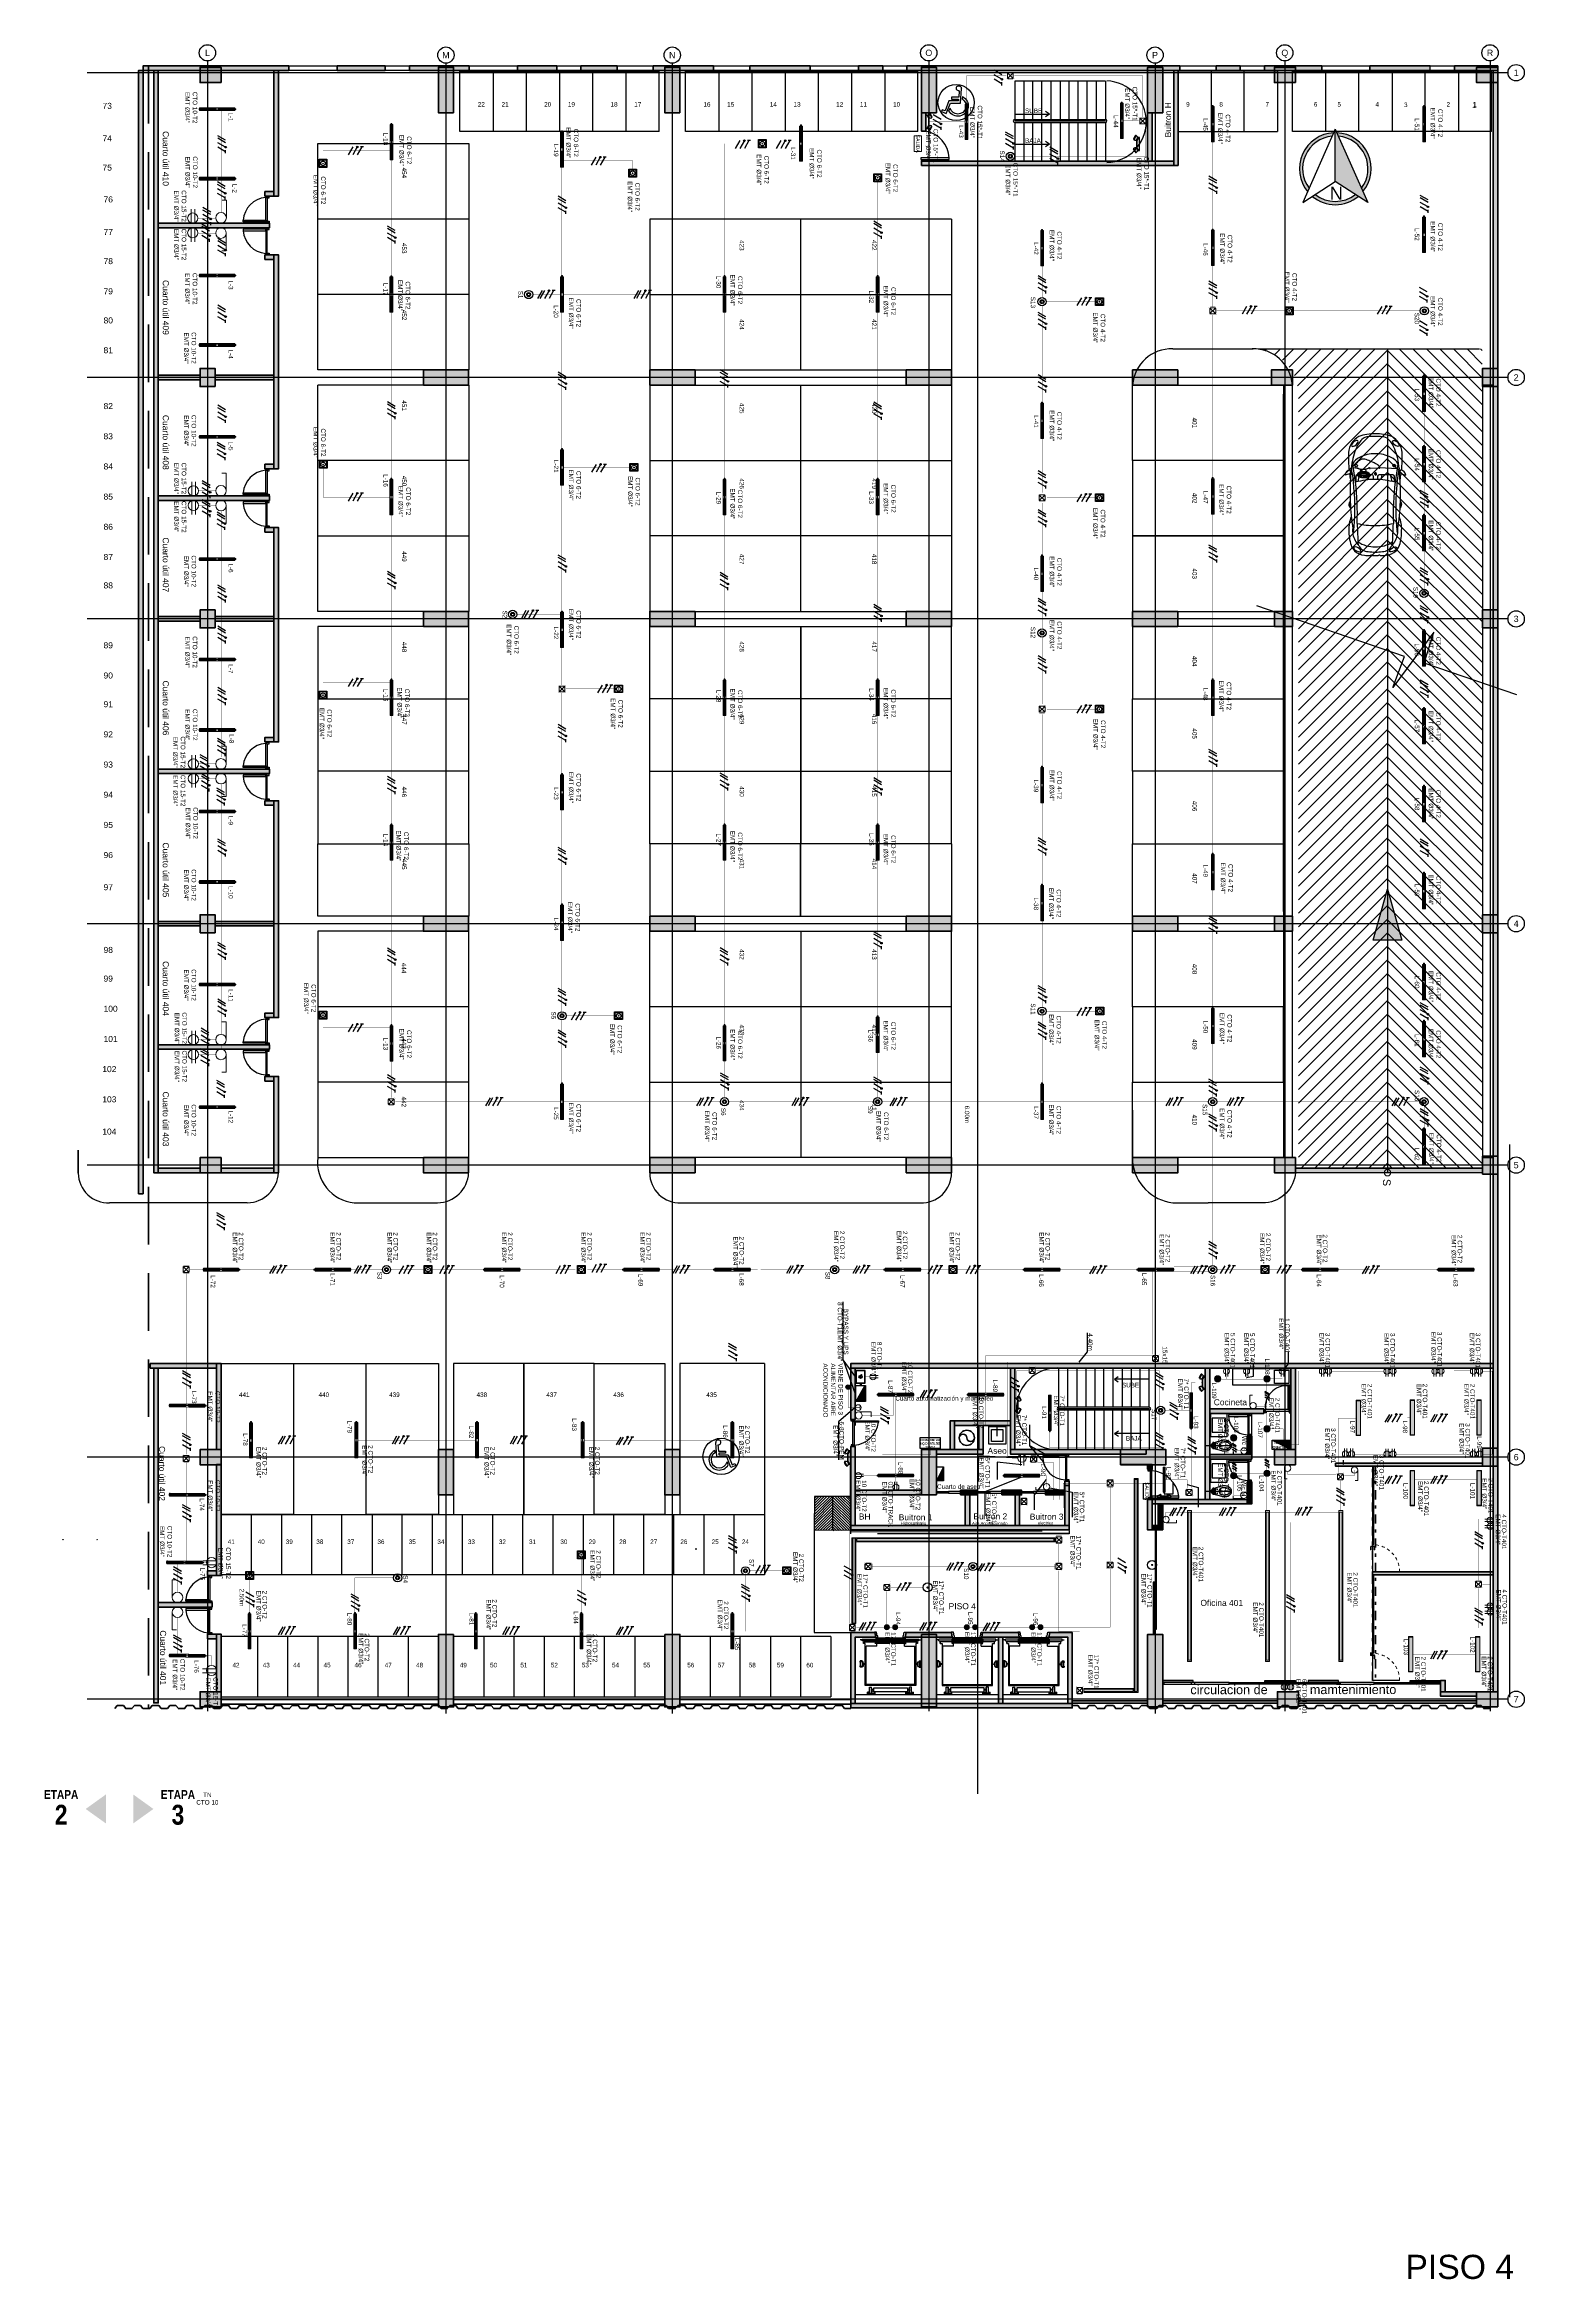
# Model space of a CAD drawing. Header units: millimetres. Extents: x -629 to 509, y -240 to 968.
# Drawn here: x 229.4 to 278.4, y 29.7 to 103.7 of the extents above; entities that cross this region are included whole.
import ezdxf
from ezdxf.enums import TextEntityAlignment as Align
from ezdxf.lldxf.tags import DXFTag

# ---------------------------------------------------------------- set-up
doc = ezdxf.new("R2010")
doc.units = ezdxf.units.MM
for name, pattern in [('CENTER', [0.7, 0.3, -0.2, 0, -0.2]), ('CONTINUA', [0]), ('DASHED2', [9.525, 6.35, -3.175]), ('HIDDEN', [9.525, 6.35, -3.175]), ('Hidden 1_16_', [0.002381, 0.001587, -0.00079375]), ('HIDDEN2', [4.7625, 3.175, -1.5875]), ('LÍNEAS_OCULTASX2', [0.75, 0.5, -0.25])]:
    doc.linetypes.add(name, pattern=pattern)
doc.layers.get('Defpoints').update_dxf_attribs({"color": 8})
for name, color, linetype in [('-ALAMBRADO', 7, 'Continuous'), ('-CN-GYD-ILUMINACION-EM', 1, 'Continuous'), ('-CN-GYD-TEXTOS', 7, 'Continuous'), ('-parquead', 253, 'Continuous'), ('0-amob', 251, 'Continuous'), ('1amobla', 252, 'Continuous'), ('@F1', 251, 'Continuous'), ('A-HATCH CONCRETO', 7, 'Continuous'), ('A_CIRCULO DE EJES', 252, 'Continuous'), ('AMOBLAMIENTO', 253, 'Continuous'), ('AREA PARQUEO', 253, 'Continuous'), ('ASCENSOR', 252, 'Continuous'), ('BYPASS', 7, 'Continuous'), ('CAJA DE PASO', 86, 'Continuous'), ('GG_EMERGENCIA 03', 1, 'Continuous'), ('GG_LUMINARIA LED HERMETICA', 1, 'Continuous'), ('GG_PISO 2', 8, 'Continuous'), ('GG_PISO 3', 8, 'Continuous'), ('GG_PISO 4', 8, 'Continuous'), ('GG_PROYECCION', 9, 'DASHED2'), ('H-muro', 251, 'Continuous'), ('HACHTCOLUMNA', 252, 'Continuous'), ('LUMINARIA DE EMERGENCIA', 5, 'Continuous'), ('LUMINARIA EMERGENCIA DE EMPOTRAR', 1, 'Continuous'), ('LUMINARIA LED CIRCULAR', 7, 'Continuous'), ('LUZ LED INDIRECTA', 7, 'Continuous'), ('MARCO', 4, 'Continuous'), ('NORTE', 7, 'Continuous'), ('PROYECCION', 251, 'DASHED2'), ('SENSOR MOVIMIENTO', 3, 'Continuous'), ('TB', 7, 'Continuous'), ('TEXTO 3', 3, 'Continuous'), ('Textos-espacios', 253, 'Continuous'), ('Tipologias de muros', 70, 'Continuous')]:
    doc.layers.add(name, color=color, linetype=linetype)
doc.layers.add('-auxiliar', color=190, linetype='Continuous', plot=False)
for name, color, linetype, lineweight in [('-CN-GYD-INTERRUPTORES DE PARED', 3, 'Continuous', 20), ('-CN-GYD-LUMINARIA CINTA LED', 4, 'Continuous', 18), ('-CN-GYD-TOMACORRIENTES', 1, 'Continuous', 18), ('-CN-GYD-TUBERÍA ILUMINACION', 250, 'Continuous', 18), ('-CN-GYD-TUBERÍA PRINCIPAL ILUMINACION', 5, 'Continuous', 5), ('-CN-GYD-TUBERÍA TOMACORRIENTE PVC', 86, 'Continuous', 18), ('-EL-Texto Tomas', 7, 'Continuous', 0), ('_TEXTO', 7, 'Continuous', 9), ('A-DETL-GENF', 7, 'Continuous', 5), ('A-DOOR', 7, 'Continuous', 5), ('Acabados', 2, 'Continuous', 40), ('COTA', 251, 'Continuous', 25), ('Estructura', 250, 'Continuous', 40), ('GG_TEXTO', 7, 'Continuous', 9), ('L', 7, 'Continuous', 15), ('LUMINARIA DE EMERGENCIA PARA SOBREPONER', 7, 'Continuous', 25), ('Muro', 250, 'Continuous', 40), ('Piso', 253, 'Continuous', 30), ('TEXTOS', 250, 'Continuous', 20), ('Textos 1', 7, 'Continuous', 25), ('Vidrio', 254, 'Continuous', 30)]:
    doc.layers.add(name, color=color, linetype=linetype, lineweight=lineweight)
doc.layers.add('A-DOOR-HDLN', color=9, linetype='Hidden 1_16_', lineweight=25, true_color=0x808080)
doc.layers.add('DIM-25', color=7, linetype='Continuous', true_color=0xb5b5b5, plot=False)
for name, color, linetype, true_color in [('F-2', 7, 'Continuous', 0xc4c4c4), ('JCA_HATCH 254', 7, 'Continuous', 0xd1d1d1), ('MUEBLE', 7, 'Continuous', 0xcfcfcf), ('PDF_A - VENT', 7, 'Continuous', 0xffffff), ('PDF_VENTANAS', 7, 'Continuous', 0xb9b9b9)]:
    doc.layers.add(name, color=color, linetype=linetype, true_color=true_color)
doc.styles.add('A_TEXT1', font='arial.ttf')
doc.styles.add('GYD', font='arial.ttf', dxfattribs={"height": 2.5})
doc.styles.add('ROMANS', font='arial.ttf')
doc.styles.add('STANDAR NEGRITA', font='ARIALNB.TTF', dxfattribs={"height": 0.2})
doc.styles.get("Standard").update_dxf_attribs({"font": 'arial.ttf'})
tags = doc.linetypes.add('EMT_LINE', pattern='A,0.5,-0.2,["EMT",Standard,S=0.1,R=0,X=-0.1,Y=-0.05],-0.25', length=0.95).pattern_tags.tags
tags[6] = DXFTag(74, 10)
pattern_1 = [(270, (73.633, -1.35), (10.40324, -6.00631), [1.50158, -10.51105]), (360, (73.6335, -2.101), (10.40324, 6.00631), [0.75079, -20.05569]), (360, (73.6335, -2.289), (10.40324, 6.00631), [0.60063, -20.20584]), (360, (73.6335, -1.9134), (10.40324, 6.00631), [0.60063, -20.20584]), (330, (73.633, -2.477), (10.40324, 6.00631), [0.4805, -11.53212]), (30, (73.633, -1.726), (4e-09, 12.01262), [0.4805, -11.53212])]
pattern_2 = [(0, (0, 0), (0, 6.985), [5.08, -1.905]), (90, (0, 0), (-6.985, 4e-16), [5.08, -1.905])]
pattern_3 = [(0, (557.077, 3814.4124), (0, 6.985), [5.08, -1.905]), (90, (557.077, 3814.4124), (-6.985, 4e-16), [5.08, -1.905])]
pattern_4 = [(0, (280.441, 3764.844), (0, 6.985), [5.08, -1.905]), (90, (280.441, 3764.844), (-6.985, 4e-16), [5.08, -1.905])]

# ---------------------------------------------------------------- blocks, each defined once
blk = doc.blocks.new('GG_HERMETICA')
h = blk.add_hatch()
h.set_pattern_fill('SWAMP', color=252, scale=0.472938, angle=270)
h.set_pattern_definition(pattern_1)
h.paths.add_polyline_path([(-20, -30), (-20, 17), (-550, 17), (-550, -30)])
h = blk.add_hatch()
h.set_pattern_fill('SWAMP', color=252, scale=0.472938, angle=270)
h.set_pattern_definition(pattern_1)
h.paths.add_polyline_path([(620, -30), (620, 17), (90, 17), (90, -30)])
at = {"layer": '-CN-GYD-INTERRUPTORES DE PARED', "color": 1, "extrusion": (0, 0, -1)}
for p, q in [((-550, -53), (-550, 40)), ((-550, 40), (-525, 40)), ((-525, 40), (-20, 40)), ((90, 40), (620, 40)), ((620, 40), (620, -53)), ((-20, -53), (-550, -53)), ((594, -53), (90, -53)), ((620, -53), (594, -53))]:
    blk.add_line(p, q, dxfattribs=at)
at = {"layer": '-CN-GYD-INTERRUPTORES DE PARED', "color": 1}
for p, q in [((90, 40), (-20, 40)), ((-20, 40), (-20, -53)), ((90, -53), (90, 40)), ((622, 6), (620, 6)), ((620, 6), (620, -6)), ((622, 10), (623, 11)), ((622, 8), (622, 10)), ((622, 7), (622, 8)), ((622, 5), (622, 7)), ((622, -6), (622, 6)), ((623, 4), (622, 5)), ((622, -3), (623, 1)), ((623, 11), (623, 11)), ((623, 11), (630, 11)), ((623, 1), (623, 4)), ((623, 1), (623, 1)), ((630, 11), (630, 6)), ((630, 6), (631, 6)), ((631, 6), (631, 9)), ((631, 9), (639, 9)), ((639, 9), (639, 6)), ((639, 6), (640, 6)), ((640, 10), (650, 10)), ((640, 6), (640, 10)), ((650, 10), (652, 8)), ((652, 8), (656, 8)), ((656, 8), (658, 8)), ((658, 8), (661, 5)), ((661, 5), (661, -6)), ((-20, -6), (90, -6)), ((620, -19), (620, -6)), ((622, -19), (620, -19)), ((622, -6), (622, -3)), ((622, -6), (622, -9)), ((622, -6), (622, -19)), ((622, -9), (623, -13)), ((623, -17), (622, -18)), ((622, -18), (622, -19)), ((622, -19), (622, -21)), ((622, -21), (622, -22)), ((622, -22), (623, -24)), ((623, -13), (623, -14)), ((623, -14), (623, -17)), ((623, -24), (623, -24)), ((623, -24), (630, -24)), ((630, -24), (630, -19)), ((630, -19), (631, -19)), ((631, -19), (631, -22)), ((631, -22), (639, -22)), ((639, -22), (639, -19)), ((639, -19), (640, -19)), ((640, -19), (640, -22)), ((640, -22), (650, -22)), ((650, -22), (652, -20)), ((652, -20), (656, -20)), ((656, -20), (658, -20)), ((658, -20), (661, -17)), ((661, -17), (661, -6))]:
    blk.add_line(p, q, dxfattribs=at)
for points in [[(623, 4), (630, 4)], [(623, 1), (630, 1)], [(629, 11), (629, 4), (629, 1), (629, -6)], [(630, 6), (630, -6)], [(631, 6), (631, -6)], [(639, 2), (631, 2)], [(639, 6), (639, -6)], [(640, 6), (640, -6)], [(640, 1), (650, 1), (650, 3), (640, 3)], [(650, 3), (652, 5)], [(650, 1), (652, -3)], [(652, 8), (652, -6)], [(-20, -53), (90, -53)], [(623, -14), (630, -14)], [(623, -17), (630, -17)], [(629, -24), (629, -17), (629, -14), (629, -6)], [(630, -19), (630, -6)], [(631, -19), (631, -6)], [(639, -15), (631, -15)], [(639, -19), (639, -6)], [(640, -19), (640, -6)], [(640, -14), (650, -14), (650, -15), (640, -15)], [(650, -14), (652, -10)], [(650, -15), (652, -17)], [(652, -20), (652, -6)]]:
    blk.add_lwpolyline(points, dxfattribs=at)
at = {"color": 1}
for points in [[(-20, 17), (-20, -30), (-550, -30), (-550, 17)], [(620, 17), (620, -30), (90, -30), (90, 17)]]:
    blk.add_lwpolyline(points, close=True, dxfattribs=at)
blk = doc.blocks.new('A_B_Eje')
at = {"layer": 'A_CIRCULO DE EJES', "ltscale": 1.5}
blk.add_circle((0, 0), 0.0045, dxfattribs=at)
at = {"layer": 'A_CIRCULO DE EJES', "ltscale": 1.5, "style": 'A_TEXT1'}
blk.add_attdef('EJE', text='', height=0.0035, dxfattribs=at).set_placement((0, 0), align=Align.MIDDLE_CENTER)
blk = doc.blocks.new('Tomas BD1')
at = {"lineweight": 0}
blk.add_line((0.11, -0.32), (0.11, 0.59), dxfattribs=at)
blk.add_lwpolyline([(-0.15, -0.3), (-0.15, 0.59)], dxfattribs=at)
blk.add_circle((0, 0), 0.338, dxfattribs=at)
at = {"layer": '-EL-Texto Tomas', "color": 7, "style": 'ROMANS'}
for tag, p, height, flags in [('POTENCIA(W)', (0.88, 0.6), 0.321, 9), ('TABLERO', (0.32, 0.65), 0.273, 8), ('CTO', (-0.06, 0.65), 0.273, 8)]:
    blk.add_attdef(tag, p, '', height=height, rotation=90, dxfattribs=dict(at, flags=flags))
at = {"layer": '-EL-Texto Tomas', "style": 'ROMANS', "flags": 9}
blk.add_attdef('USO', (-0.84, 0.59), '', height=0.35, rotation=90, dxfattribs=at)
blk = doc.blocks.new('Caja de paso')
at = {"layer": '-CN-GYD-TUBERÍA TOMACORRIENTE PVC', "const_width": 0.00173}
blk.add_lwpolyline([(-0.111, 0.067), (-0.111, -0.067, 0.414214), (-0.067, -0.111), (0.067, -0.111, 0.414214), (0.111, -0.067), (0.111, 0.067, 0.414214), (0.067, 0.111), (-0.067, 0.111, 0.414214)], format="xyb", close=True, dxfattribs=at)
at = {"layer": '-CN-GYD-TUBERÍA TOMACORRIENTE PVC'}
blk.add_lwpolyline([(-0.057, -0.082), (0.057, -0.082, 0.414214), (0.082, -0.057), (0.082, 0.057, 0.414214), (0.057, 0.082), (-0.057, 0.082, 0.414214), (-0.082, 0.057), (-0.082, -0.057, 0.414214)], format="xyb", close=True, dxfattribs=at)
at = {"layer": '-CN-GYD-TUBERÍA TOMACORRIENTE PVC', "linetype": 'LÍNEAS_OCULTASX2'}
for points in [[(-0.057, 0.057), (0.057, -0.057)], [(0.057, 0.057), (-0.057, -0.057)]]:
    blk.add_lwpolyline(points, dxfattribs=at)
at = {"layer": '-CN-GYD-TUBERÍA TOMACORRIENTE PVC'}
for centre in [(-0.057, 0.057), (0.057, 0.057), (-0.057, -0.057), (0.057, -0.057)]:
    blk.add_circle(centre, 0.00665, dxfattribs=at)
blk = doc.blocks.new('O6C20-MDW')
at = {"layer": 'SENSOR MOVIMIENTO'}
for radius in [129, 62.1, 43.1]:
    blk.add_circle((63166, 32657), radius, dxfattribs=at)
blk = doc.blocks.new('3x')
at = {"layer": '-ALAMBRADO'}
h = blk.add_hatch(color=256, dxfattribs=at)
edge = h.paths.add_edge_path()
edge.add_arc((0.078, 0.13), 0.025, 0, 360)
for p, q in [((-0.152, 0.13), (-0.302, -0.13)), ((-0.072, 0.13), (-0.222, -0.13)), ((0.078, 0.13), (-0.072, -0.13)), ((0.228, 0.13), (0.078, -0.13))]:
    blk.add_line(p, q, dxfattribs=at)
blk.add_lwpolyline([(0.278, 0.13), (0.178, 0.13)], dxfattribs=at)
blk.add_circle((0.078, 0.13), 0.025, dxfattribs=at)
blk = doc.blocks.new('*U60')
at = {"layer": '-ALAMBRADO'}
blk.add_blockref('3x', (0, 0), dxfattribs=at)
blk = doc.blocks.new('A$Cf847e5f9')
h = blk.add_hatch(color=256)
h.dxf.hatch_style = 1
h.paths.add_polyline_path([(-0.94, 0.95), (-0.48, 1.98, -0.58483), (6.62, 18.02), (7.08, 19.06, 0.618991)])
h.paths.add_polyline_path([(15.65, 1.98), (16.1, 0.95, 0.618991), (8.08, 19.06), (8.54, 18.02, -0.58483)])
at = {"true_color": 0x636466}
h = blk.add_hatch(color=251, dxfattribs=at)
h.dxf.hatch_style = 1
h.paths.add_polyline_path([(7.58, 4.1), (17.59, -2.41), (7.58, 20.19)])
h = blk.add_hatch(color=256)
h.dxf.hatch_style = 1
h.paths.add_polyline_path([(1.39, 0.07), (0.5, -0.5, 0.361596), (14.66, -0.5), (13.78, 0.07, -0.344197)])
for points in [[(-2.43, -2.41), (7.58, 4.1)], [(17.59, -2.41), (7.58, 4.1)]]:
    blk.add_lwpolyline(points)
at = {"layer": 'NORTE'}
for q in [(-2.43, -2.41), (17.59, -2.41)]:
    blk.add_line((7.58, 20.19), q, dxfattribs=at)
blk.add_lwpolyline([(7.58, 4.1), (7.58, 20.19)], dxfattribs=at)
for radius, start, end in [(11.06, 92.58787, 219.61645), (10.06, 95.46145, 216.74287), (11.06, 320.38355, 87.41213), (10.06, 323.25713, 84.53855), (10.06, 232.0134, 307.9866), (11.06, 230.24045, 309.75955)]:
    blk.add_arc((7.58, 8), radius, start, end, dxfattribs=at)
at = {"layer": 'NORTE', "insert": (5.88, 2.43), "char_height": 4, "attachment_point": 1}
blk.add_mtext_dynamic_manual_height_columns('N', width=1.3231, gutter_width=12.5, heights=[0], dxfattribs=at)
blk = doc.blocks.new('*U67')
at = {"layer": '-CN-GYD-ILUMINACION-EM', "ltscale": 0.3}
for p, q in [((-145, 270), (-200, 170)), ((-114, 285), (-197, 136)), ((-193, 144), (-193, 144)), ((-119, 277), (-119, 277)), ((-145, -270), (-200, -170)), ((-114, -285), (-197, -136)), ((-193, -144), (-193, -144)), ((-119, -277), (-119, -277))]:
    blk.add_line(p, q, dxfattribs=at)
at = {"layer": '-CN-GYD-ILUMINACION-EM'}
for p, q in [((-104, 116), (-104, -116)), ((-94, 114), (-94, -114)), ((0, 217), (-46, 217)), ((0, 207), (-40, 207)), ((0, -217), (0, 217)), ((-46, -217), (0, -217)), ((-40, -207), (0, -207))]:
    blk.add_line(p, q, dxfattribs=at)
for points in [[(-96, 130), (-110, 138)], [(-46, 217), (-104, 116)], [(-40, 207), (-94, 114)], [(-56, 199), (-70, 208)], [(-96, -130), (-110, -138)], [(-46, -217), (-104, -116)], [(-40, -207), (-94, -114)], [(-56, -199), (-70, -208)]]:
    blk.add_lwpolyline(points, dxfattribs=at)
at = {"layer": '-CN-GYD-ILUMINACION-EM', "ltscale": 0.3}
for centre, radius, start, end in [((-183, 161), 19.1, 150.97153, 240.97153), ((-156, 211), 85.5, 240.97153, 60.97153), ((-128, 260), 19.1, 60.97153, 150.97153), ((-183, -161), 19.1, 119.02847, 209.02847), ((-156, -211), 85.5, 299.02847, 119.02847), ((-128, -260), 19.1, 209.02847, 299.02847)]:
    blk.add_arc(centre, radius, start, end, dxfattribs=at)
at = {"layer": '-CN-GYD-TEXTOS', "style": 'GYD'}
blk.add_attdef('5', (-68, -406), '', height=125, rotation=90, dxfattribs=at)
blk = doc.blocks.new('TB')
at = {"layer": 'TB'}
h = blk.add_hatch(color=256, dxfattribs=at)
h.dxf.hatch_style = 1
h.paths.add_polyline_path([(0.156, 0), (-0.156, 0.156), (-0.156, 0)])
blk.add_lwpolyline([(-0.156, 0.156), (0.156, 0.156), (0.156, 0), (-0.156, 0)], close=True, dxfattribs=at)
blk.add_lwpolyline([(0.156, 0), (-0.156, 0.156)], dxfattribs=at)
blk = doc.blocks.new('A$Cc7fbbbd8')
at = {"layer": 'GG_EMERGENCIA 03', "ltscale": 0.3}
h = blk.add_hatch(dxfattribs=at)
h.set_pattern_fill('ANSI31', color=256, scale=0.0005, angle=90)
h.set_pattern_definition([(135, (0.0614115, 0.0595737), (-0.00112253, -0.00112253), [])])
edge = h.paths.add_edge_path()
edge.add_arc((0.061, 0.1), 0.00475, 0, 360)
for points in [[(-0.005, 0.035), (-0.005, 0.161), (0.128, 0.161), (0.128, 0.035)], [(0.005, 0.045), (0.005, 0.151), (0.118, 0.151), (0.118, 0.045)]]:
    blk.add_lwpolyline(points, close=True, dxfattribs=at)
for radius in [0.0376, 0.00475]:
    blk.add_circle((0.061, 0.1), radius, dxfattribs=at)
blk = doc.blocks.new('Salida_3.8W')
h = blk.add_hatch()
h.set_pattern_fill('ANGLE', color=256)
h.set_pattern_definition(pattern_2)
h.paths.add_polyline_path([(0.434, -0.01), (0.434, 0.303), (-0.434, 0.303), (-0.434, -0.01)])
h.paths.add_polyline_path([(-0.424, 0), (-0.424, 0.293), (0.424, 0.293), (0.424, 0)], flags=16)
h = blk.add_hatch()
h.set_pattern_fill('ANGLE', color=256)
h.set_pattern_definition(pattern_2)
h.paths.add_polyline_path([(0.434, -0.01), (0.434, 0.303), (-0.434, 0.303), (-0.434, -0.01)])
h.paths.add_polyline_path([(-0.424, 0), (-0.424, 0.293), (0.424, 0.293), (0.424, 0)], flags=16)
at = {"layer": 'L'}
h = blk.add_hatch(dxfattribs=at)
h.set_pattern_fill('ANGLE', color=3)
h.set_pattern_definition([(0, (-44.6785, -37.2514), (0, 6.985), [5.08, -1.905]), (90, (-44.6785, -37.2514), (-6.985, 4e-16), [5.08, -1.905])])
h.paths.add_polyline_path([(0.434, -0.01), (0.434, 0.303), (-0.434, 0.303), (-0.434, -0.01)])
h.paths.add_polyline_path([(-0.424, 0), (-0.424, 0.293), (0.424, 0.293), (0.424, 0)], flags=16)
h = blk.add_hatch(color=3, dxfattribs=at)
h.paths.add_polyline_path([(0.434, -0.01), (0.434, 0.303), (-0.434, 0.303), (-0.434, -0.01)])
h.paths.add_polyline_path([(-0.424, 0), (-0.424, 0.293), (0.424, 0.293), (0.424, 0)], flags=16)
at = {"layer": 'L', "color": 3}
for points in [[(-0.434, 0.303), (0.434, 0.303), (0.434, -0.01), (-0.434, -0.01)], [(-0.424, 0.293), (0.424, 0.293), (0.424, 0), (-0.424, 0)]]:
    blk.add_lwpolyline(points, close=True, dxfattribs=at)
at = {"layer": 'L', "color": 3, "insert": (0, 0.146, 712.661), "char_height": 0.15, "width": 0.84839, "attachment_point": 5}
blk.add_mtext('\\pxqc;SALIDA', dxfattribs=at)
blk = doc.blocks.new('2x')
at = {"layer": '-ALAMBRADO'}
h = blk.add_hatch(color=256, dxfattribs=at)
edge = h.paths.add_edge_path()
edge.add_arc((0.075, 0.13), 0.025, 0, 360)
for p, q in [((-0.075, 0.13), (-0.225, -0.13)), ((0.075, 0.13), (-0.075, -0.13)), ((0.225, 0.13), (0.075, -0.13))]:
    blk.add_line(p, q, dxfattribs=at)
blk.add_lwpolyline([(0.275, 0.13), (0.175, 0.13)], dxfattribs=at)
blk.add_circle((0.075, 0.13), 0.025, dxfattribs=at)
blk = doc.blocks.new('*U63')
at = {"layer": '-ALAMBRADO'}
blk.add_blockref('2x', (0, 0), dxfattribs=at)
blk = doc.blocks.new('OJO DE BUEY 12W')
at = {"layer": '-CN-GYD-TUBERÍA ILUMINACION', "linetype": 'EMT_LINE', "lineweight": 5, "ltscale": 10}
h = blk.add_hatch(color=256, dxfattribs=at)
h.dxf.hatch_style = 1
h.set_gradient(color1=(147, 149, 152), color2=(248, 246, 176), name='SPHERICAL')
edge = h.paths.add_edge_path()
edge.add_arc((0, 0), 72.7, 0, 360)
at = {"layer": 'JCA_HATCH 254', "transparency": 33554687}
h = blk.add_hatch(color=256, dxfattribs=at)
h.dxf.hatch_style = 1
h.paths.add_polyline_path([(-104, 0, 1), (104, 0, 1)])
h.paths.add_polyline_path([(73, 0, -1), (-73, 0, -1)], flags=16)
at = {"layer": '-CN-GYD-TUBERÍA ILUMINACION', "linetype": 'Continuous', "lineweight": 5, "ltscale": 10}
for radius in [104, 72.7]:
    blk.add_circle((0, 0), radius, dxfattribs=at)
blk = doc.blocks.new('A$C10cdf836')
at = {"layer": '-CN-GYD-INTERRUPTORES DE PARED', "color": 3, "extrusion": (0, 0, -1)}
for p, q in [((0, -0.211), (0, -0.125)), ((0.353, -0.211), (0, -0.211))]:
    blk.add_line(p, q, dxfattribs=at)
blk.add_circle((-0.353, -0.106), 0.106, dxfattribs=at)
blk = doc.blocks.new('Luminaria Lineal lumen')
at = {"layer": '-CN-GYD-INTERRUPTORES DE PARED'}
h = blk.add_hatch(dxfattribs=at)
h.set_pattern_fill('SWAMP', color=252, scale=0.5, angle=90)
h.set_pattern_definition([(90, (-99.318, -5.545), (-10.99852, 6.35), [1.5875, -11.1125]), (180, (-99.3185, -4.7517), (-10.99852, -6.35), [0.79375, -21.2033]), (180, (-99.3185, -4.553), (-10.99852, -6.35), [0.635, -21.36205]), (180, (-99.3185, -4.95), (-10.99852, -6.35), [0.635, -21.36205]), (150, (-99.318, -4.355), (-10.99852, -6.35), [0.508, -12.192]), (210, (-99.318, -5.149), (-5e-09, -12.7), [0.508, -12.192])])
h.paths.add_polyline_path([(-560, 25), (-560, -25), (560, -25), (560, 25)])
at = {"layer": '-CN-GYD-INTERRUPTORES DE PARED', "color": 4}
for points in [[(-572, -37), (-572, 37), (572, 37), (572, -37)], [(-560, -25), (-560, 25), (560, 25), (560, -25)]]:
    blk.add_lwpolyline(points, close=True, dxfattribs=at)
blk = doc.blocks.new('A$Cfe640b9a')
at = {"layer": '-CN-GYD-INTERRUPTORES DE PARED'}
h = blk.add_hatch(dxfattribs=at)
h.set_pattern_fill('SWAMP', color=252, scale=0.5, angle=90)
h.set_pattern_definition([(270, (-2.052306, -0.42678), (0.0663011, -0.0153116), [0.0038279, -0.02679527]), (5e-10, (-2.052306, -0.428697), (0.06630109, 0.01531158), [0.00478487, -0.1278173]), (5e-10, (-2.052306, -0.429175), (0.06630109, 0.01531158), [0.0038279, -0.1287743]), (5e-10, (-2.052306, -0.428218), (0.06630109, 0.01531158), [0.0038279, -0.1287743]), (346.9961, (-2.052306, -0.429654), (0.0663011, 0.01531158), [0.00272185, -0.0653243]), (13.0039, (-2.052306, -0.42774), (3e-11, 0.03062316), [0.00272185, -0.0653243])])
h.paths.add_polyline_path([(0.391, -0.501), (0.391, -0.421), (-6.027, -0.421), (-6.027, -0.501)])
h.paths.add_polyline_path([(0.391, -0.43), (0.391, -0.482), (0.391, -0.442)], flags=17)
at = {"layer": '-CN-GYD-INTERRUPTORES DE PARED', "color": 4}
for p, q in [((-6.058, -0.529), (-6.058, -0.393)), ((-6.058, -0.393), (0.391, -0.393)), ((0.391, -0.529), (-6.058, -0.529)), ((-6.027, -0.501), (-6.027, -0.421)), ((-6.027, -0.421), (0.391, -0.421)), ((0.391, -0.501), (-6.027, -0.501)), ((0.357, -0.421), (0.357, -0.501)), ((0.391, -0.393), (0.391, -0.529))]:
    blk.add_line(p, q, dxfattribs=at)
blk = doc.blocks.new('A$C0c308a91')
at = {"layer": '-CN-GYD-INTERRUPTORES DE PARED'}
h = blk.add_hatch(dxfattribs=at)
h.set_pattern_fill('SWAMP', color=252, scale=0.5, angle=90)
h.set_pattern_definition([(360, (0.008333, 0.3632815), (0.00168459, 0.00729449), [0.00042115, -0.00294803]), (90, (0.0085438, 0.3632815), (-0.00168459, 0.00729449), [0.000526434, -0.014062545]), (90, (0.0085965, 0.3632815), (-0.00168459, 0.00729449), [0.00042115, -0.01416783]), (90, (0.0084912, 0.3632815), (-0.00168459, 0.00729449), [0.00042115, -0.01416783]), (76.9961, (0.008649, 0.3632815), (-0.00168459, 0.00729449), [0.00029946, -0.007187024]), (103.0039, (0.0084385, 0.3632815), (-0.00336918, 3e-12), [0.00029946, -0.007187024])])
h.paths.add_polyline_path([(0.069, 0.574), (0.003, 0.574), (0.003, 0.008), (0.069, 0.008)])
at = {"layer": '-CN-GYD-INTERRUPTORES DE PARED', "color": 4}
for p, q in [((0, 0.582), (0.072, 0.582)), ((0, 0), (0, 0.582)), ((0.003, 0), (0.003, 0.582)), ((0.003, 0.574), (0.069, 0.574)), ((0.069, 0.582), (0.069, 0)), ((0.072, 0.582), (0.072, 0)), ((0.072, 0), (0, 0)), ((0.069, 0.008), (0.003, 0.008))]:
    blk.add_line(p, q, dxfattribs=at)
blk = doc.blocks.new('A$Cd32da91f')
at = {"layer": '-CN-GYD-TUBERÍA ILUMINACION', "linetype": 'EMT_LINE', "lineweight": 5, "ltscale": 10}
h = blk.add_hatch(color=256, dxfattribs=at)
h.dxf.hatch_style = 1
h.set_gradient(color1=(248, 215, 49), color2=(248, 215, 49), name='INVSPHERICAL')
h.paths.add_polyline_path([(0.088, -0.03), (0.097, -0.032), (0.106, -0.036), (0.114, -0.041), (0.122, -0.047), (0.127, -0.055), (0.132, -0.064), (0.134, -0.073), (0.135, -0.083), (0.134, -0.092), (0.132, -0.102), (0.127, -0.11), (0.122, -0.118), (0.114, -0.125), (0.106, -0.13), (0.097, -0.133), (0.088, -0.135), (0.078, -0.135), (0.068, -0.133), (0.059, -0.13), (0.051, -0.125), (0.044, -0.118), (0.038, -0.11), (0.034, -0.102), (0.031, -0.092), (0.03, -0.083), (0.031, -0.073), (0.034, -0.064), (0.038, -0.055), (0.044, -0.047), (0.051, -0.041), (0.059, -0.036), (0.068, -0.032), (0.078, -0.03)])
at = {"transparency": 33554687}
h = blk.add_hatch(color=256, dxfattribs=at)
h.dxf.hatch_style = 1
edge = h.paths.add_edge_path()
edge.add_ellipse((0.083, -0.083), major_axis=(0.0584, 0.0584), ratio=1, start_angle=0, end_angle=360)
edge = h.paths.add_edge_path(flags=16)
edge.add_ellipse((0.083, -0.083), major_axis=(0.0372, 0.0372), ratio=1, start_angle=0, end_angle=360)
h = blk.add_hatch(color=256, dxfattribs=at)
h.dxf.hatch_style = 1
edge = h.paths.add_edge_path()
edge.add_ellipse((0.083, -0.083), major_axis=(0.0514, 0.0514), ratio=1, start_angle=0, end_angle=360)
edge.add_ellipse((0.083, -0.083), major_axis=(0.0584, 0.0584), ratio=1, start_angle=0, end_angle=360)
edge.add_ellipse((0.083, -0.083), major_axis=(0.0514, 0.0514), ratio=1, start_angle=0, end_angle=360)
edge.add_ellipse((0.083, -0.083), major_axis=(0.0584, 0.0584), ratio=1, start_angle=0, end_angle=360)
edge.add_ellipse((0.083, -0.083), major_axis=(0.0514, 0.0514), ratio=1, start_angle=0, end_angle=360)
edge.add_ellipse((0.083, -0.083), major_axis=(0.0584, 0.0584), ratio=1, start_angle=0, end_angle=360)
at = {"layer": '-CN-GYD-TUBERÍA ILUMINACION', "linetype": 'Continuous', "ltscale": 10}
for major_axis in [(0.0584, 0.0584), (0.0372, 0.0372)]:
    blk.add_ellipse((0.083, -0.083), major_axis=major_axis, ratio=1, start_param=5.497787, end_param=11.780972, dxfattribs=at)
blk = doc.blocks.new('A$C078c93ae')
at = {"layer": 'LUMINARIA EMERGENCIA DE EMPOTRAR', "ltscale": 0.3}
h = blk.add_hatch(dxfattribs=at)
h.set_pattern_fill('ANSI31', color=256, scale=0.001)
h.set_pattern_definition([(45, (-0.005658, 0.0751944), (-0.00224506, 0.00224506), [])])
edge = h.paths.add_edge_path()
edge.add_arc((0.075, 0.075), 0.00949, 0, 360)
for radius in [0.0752, 0.00949]:
    blk.add_circle((0.075, 0.075, 0), radius, dxfattribs=at)
blk = doc.blocks.new('A$C58fc5e86')
at = {"color": 240, "lineweight": 0, "true_color": 0xed1f24}
blk.add_circle((0.135, -0.097), 0.0968, dxfattribs=at)
at = {"layer": 'TEXTOS', "color": 1, "insert": (0.2, -0.037), "char_height": 0.15, "width": 1.36121, "attachment_point": 1, "rotation": 270}
blk.add_mtext('\\A1;\\pxsm0.8;T      ', dxfattribs=at)
blk = doc.blocks.new('MARCOE-102')
for p, q in [((0, 0), (0, -2.5)), ((0, 0), (1.75, 0)), ((1.75, 0), (1.75, -0.45)), ((0, -2.5), (1.75, -2.5)), ((0.175, -0.175), (1.575, -0.175)), ((0.175, -0.175), (0.175, -2.325)), ((0.175, -2.325), (1.575, -2.325)), ((1.375, -0.45), (1.375, -0.275)), ((1.375, -0.275), (1.575, -0.275)), ((1.75, -0.45), (1.375, -0.45)), ((1.375, -2.05), (1.375, -2.225)), ((1.75, -2.05), (1.375, -2.05)), ((1.375, -2.225), (1.575, -2.225)), ((1.575, -0.275), (1.575, -0.175)), ((1.575, -2.325), (1.575, -2.225)), ((1.75, -2.5), (1.75, -2.05))]:
    blk.add_line(p, q)
at = {"layer": 'MARCO'}
blk.add_lwpolyline([(0, 0), (0, -2.5), (1.75, -2.5), (1.75, -2.05), (1.375, -2.05), (1.375, -2.225), (1.575, -2.225), (1.575, -2.325), (0.175, -2.325), (0.175, -0.175), (1.575, -0.175), (1.575, -0.275), (1.375, -0.275), (1.375, -0.45), (1.75, -0.45), (1.75, 0), (0, 0)], dxfattribs=at)
blk = doc.blocks.new('ASCENSOR')
at = {"layer": '0-amob'}
for p, q in [((-1.747, -0.512), (-1.859, -0.533)), ((-1.859, -0.533), (-1.859, -0.609)), ((-1.69, -0.498), (-1.747, -0.498)), ((-1.747, -0.498), (-1.747, -0.512)), ((-1.69, -0.564), (-1.69, -0.498)), ((-1.68, -0.564), (-1.69, -0.564))]:
    blk.add_line(p, q, dxfattribs=at)
blk.add_lwpolyline([(-1.68, -0.564), (-1.68, 0.413), (-1.69, 0.413), (-1.69, 0.347), (-1.747, 0.347), (-1.747, 0.361), (-1.859, 0.382), (-1.859, 0.458)], dxfattribs=at)
at = {"layer": 'ASCENSOR'}
for p, q in [((-1.63, -1.015), (-1.63, 0.869)), ((-1.575, 0.869), (-1.63, 0.869)), ((-1.605, 0.869), (-1.605, 0.932)), ((-1.575, 0.869), (-1.575, -1.015)), ((-1.485, 0.826), (-1.545, 0.826)), ((-1.545, 0.826), (-1.485, 0.826)), ((-1.545, -0.971), (-1.545, 0.826)), ((-1.485, 0.826), (-1.485, 0.766)), ((-1.485, 0.766), (-0.096, 0.766)), ((-0.91, 0.876), (-0.91, 0.932)), ((-0.7, 0.921), (-0.91, 0.921)), ((-0.91, 0.876), (-0.88, 0.876)), ((-0.88, 0.922), (-0.88, 0.95)), ((-0.73, 0.902), (-0.88, 0.902)), ((-0.88, 0.83), (-0.88, 0.902)), ((-0.73, 0.836), (-0.88, 0.836)), ((-0.88, 0.836), (-0.73, 0.836)), ((-0.85, 0.83), (-0.88, 0.83)), ((-0.85, 0.83), (-0.88, 0.83)), ((-0.85, 0.83), (-0.805, 0.83)), ((-0.85, 0.83), (-0.805, 0.83)), ((-0.85, 0.83), (-0.805, 0.83)), ((-0.85, 0.83), (-0.805, 0.83)), ((-0.85, 0.823), (-0.85, 0.83)), ((-0.85, 0.823), (-0.85, 0.83)), ((-0.809, 0.823), (-0.85, 0.823)), ((-0.809, 0.823), (-0.85, 0.823)), ((-0.816, 0.785), (-0.816, 0.792)), ((-0.816, 0.792), (-0.802, 0.792)), ((-0.809, 0.785), (-0.816, 0.785)), ((-0.809, 0.785), (-0.809, 0.823)), ((-0.802, 0.785), (-0.809, 0.785)), ((-0.76, 0.83), (-0.805, 0.83)), ((-0.76, 0.83), (-0.805, 0.83)), ((-0.76, 0.83), (-0.805, 0.83)), ((-0.76, 0.83), (-0.805, 0.83)), ((-0.802, 0.823), (-0.76, 0.823)), ((-0.802, 0.823), (-0.76, 0.823)), ((-0.802, 0.785), (-0.802, 0.823)), ((-0.795, 0.792), (-0.802, 0.792)), ((-0.802, 0.785), (-0.795, 0.785)), ((-0.795, 0.785), (-0.795, 0.792)), ((-0.76, 0.823), (-0.76, 0.83)), ((-0.76, 0.823), (-0.76, 0.83)), ((-0.76, 0.83), (-0.73, 0.83)), ((-0.76, 0.83), (-0.73, 0.83)), ((-0.73, 0.922), (-0.73, 0.95)), ((-0.73, 0.836), (-0.73, 0.902)), ((-0.73, 0.876), (-0.7, 0.876)), ((-0.73, 0.83), (-0.73, 0.836)), ((-0.7, 0.876), (-0.7, 0.932)), ((-0.096, 0.766), (-0.096, -0.911)), ((-1.68, 0.434), (-1.671, 0.434)), ((-1.68, 0.434), (-1.671, 0.434)), ((-1.68, 0.399), (-1.68, 0.434)), ((-1.68, 0.399), (-1.68, 0.434)), ((-1.63, 0.399), (-1.68, 0.399)), ((-1.63, 0.399), (-1.68, 0.399)), ((-1.676, 0.43), (-1.674, 0.43)), ((-1.674, 0.43), (-1.676, 0.43)), ((-1.676, 0.402), (-1.676, 0.43)), ((-1.676, 0.43), (-1.676, 0.402)), ((-1.633, 0.402), (-1.676, 0.402)), ((-1.676, 0.402), (-1.633, 0.402)), ((-1.674, 0.426), (-1.674, 0.43)), ((-1.674, 0.426), (-1.674, 0.43)), ((-1.671, 0.426), (-1.674, 0.426)), ((-1.671, 0.426), (-1.674, 0.426)), ((-1.671, 0.434), (-1.671, 0.426)), ((-1.671, 0.434), (-1.671, 0.426)), ((-1.639, 0.434), (-1.639, 0.426)), ((-1.63, 0.434), (-1.639, 0.434)), ((-1.639, 0.434), (-1.63, 0.434)), ((-1.639, 0.426), (-1.639, 0.434)), ((-1.639, 0.426), (-1.635, 0.426)), ((-1.635, 0.426), (-1.639, 0.426)), ((-1.635, 0.43), (-1.633, 0.43)), ((-1.635, 0.426), (-1.635, 0.43)), ((-1.635, 0.43), (-1.635, 0.426)), ((-1.633, 0.43), (-1.635, 0.43)), ((-1.633, 0.402), (-1.633, 0.43)), ((-1.633, 0.402), (-1.633, 0.43)), ((-1.63, 0.399), (-1.63, 0.434)), ((-1.63, 0.434), (-1.63, 0.399)), ((-1.587, 0.433), (-1.618, 0.433)), ((-1.618, 0.433), (-1.618, -0.056)), ((-1.587, -0.056), (-1.587, 0.433)), ((-1.503, 0.434), (-1.534, 0.434)), ((-1.534, -0.056), (-1.534, 0.434)), ((-1.503, -0.056), (-1.503, 0.434)), ((-1.485, 0.385), (-1.485, 0.445)), ((-1.405, 0.385), (-1.485, 0.385)), ((-1.405, 0.385), (-1.405, 0.735)), ((-0.126, 0.735), (-1.405, 0.735)), ((-0.126, 0.735), (-0.126, -0.88)), ((-0.036, 0.625), (-0.036, 0.555)), ((0.155, 0.625), (-0.036, 0.625)), ((0.155, 0.561), (-0.036, 0.561)), ((0.155, 0.555), (-0.036, 0.555)), ((-0.021, 0.485), (0.109, 0.485)), ((-0.021, -0.63), (-0.021, 0.485)), ((-0.001, 0.552), (-0.001, 0.555)), ((-0.001, 0.555), (0.041, 0.555)), ((0.038, 0.552), (-0.001, 0.552)), ((0.038, 0.491), (0.038, 0.552)), ((0.041, 0.555), (0.041, 0.491)), ((0.089, 0.555), (0.041, 0.555)), ((0.047, 0.555), (0.047, 0.491)), ((0.05, 0.491), (0.05, 0.552)), ((0.05, 0.552), (0.089, 0.552)), ((0.089, 0.552), (0.089, 0.555)), ((0.089, 0.552), (0.089, 0.555)), ((0.109, 0.485), (0.109, -0.63)), ((0.184, 0.688), (0.128, 0.688)), ((0.128, 0.625), (0.128, 0.688)), ((0.128, 0.438), (0.128, 0.555)), ((0.184, 0.438), (0.128, 0.438)), ((0.147, 0.664), (0.21, 0.664)), ((0.149, 0.463), (0.209, 0.463)), ((0.155, 0.625), (0.155, 0.555)), ((0.173, 0.689), (0.173, 0.438)), ((-1.618, -0.056), (-1.587, -0.056)), ((-1.587, -0.095), (-1.618, -0.095)), ((-1.618, -0.095), (-1.618, -0.583)), ((-1.618, -0.583), (-1.587, -0.583)), ((-1.587, -0.583), (-1.587, -0.095)), ((-1.534, -0.056), (-1.503, -0.056)), ((-1.503, -0.095), (-1.534, -0.095)), ((-1.534, -0.58), (-1.534, -0.095)), ((-1.534, -0.58), (-1.503, -0.58)), ((-1.503, -0.58), (-1.503, -0.095)), ((-1.405, -0.53), (-1.485, -0.53)), ((-1.485, -0.53), (-1.485, -0.59)), ((-1.405, -0.53), (-1.405, -0.88)), ((0.155, -0.7), (-0.036, -0.7)), ((-0.036, -0.77), (-0.036, -0.7)), ((0.155, -0.706), (-0.036, -0.706)), ((0.109, -0.63), (-0.021, -0.63)), ((-0.001, -0.697), (-0.001, -0.7)), ((0.038, -0.697), (-0.001, -0.697)), ((-0.001, -0.7), (0.041, -0.7)), ((0.038, -0.636), (0.038, -0.697)), ((0.041, -0.7), (0.041, -0.636)), ((0.047, -0.7), (0.047, -0.636)), ((0.089, -0.7), (0.047, -0.7)), ((0.05, -0.636), (0.05, -0.697)), ((0.05, -0.697), (0.089, -0.697)), ((0.089, -0.697), (0.089, -0.7)), ((0.184, -0.583), (0.128, -0.583)), ((0.128, -0.583), (0.128, -0.7)), ((0.149, -0.609), (0.209, -0.609)), ((0.155, -0.77), (0.155, -0.7)), ((0.173, -0.834), (0.173, -0.583)), ((-1.575, -1.015), (-1.63, -1.015)), ((-1.605, -1.015), (-1.605, -1.083)), ((-1.485, -0.971), (-1.545, -0.971)), ((-0.096, -0.911), (-1.485, -0.911)), ((-1.485, -0.911), (-1.485, -0.971)), ((-0.126, -0.88), (-1.405, -0.88)), ((-0.91, -1.011), (-0.88, -1.011)), ((-0.91, -1.011), (-0.91, -1.083)), ((-0.7, -1.072), (-0.91, -1.072)), ((-0.85, -0.981), (-0.88, -0.981)), ((-0.85, -0.981), (-0.88, -0.981)), ((-0.88, -0.981), (-0.88, -1.052)), ((-0.73, -0.987), (-0.88, -0.987)), ((-0.88, -0.987), (-0.73, -0.987)), ((-0.73, -1.052), (-0.88, -1.052)), ((-0.88, -1.073), (-0.88, -1.1)), ((-0.808, -0.974), (-0.85, -0.974)), ((-0.808, -0.974), (-0.85, -0.974)), ((-0.85, -0.974), (-0.85, -0.981)), ((-0.85, -0.974), (-0.85, -0.981)), ((-0.85, -0.981), (-0.805, -0.981)), ((-0.85, -0.981), (-0.805, -0.981)), ((-0.85, -0.981), (-0.805, -0.981)), ((-0.85, -0.981), (-0.805, -0.981)), ((-0.808, -0.936), (-0.815, -0.936)), ((-0.815, -0.936), (-0.815, -0.943)), ((-0.815, -0.943), (-0.801, -0.943)), ((-0.808, -0.936), (-0.808, -0.974)), ((-0.801, -0.936), (-0.808, -0.936)), ((-0.76, -0.981), (-0.805, -0.981)), ((-0.76, -0.981), (-0.805, -0.981)), ((-0.76, -0.981), (-0.805, -0.981)), ((-0.76, -0.981), (-0.805, -0.981)), ((-0.801, -0.936), (-0.801, -0.974)), ((-0.801, -0.936), (-0.794, -0.936)), ((-0.794, -0.943), (-0.801, -0.943)), ((-0.801, -0.974), (-0.76, -0.974)), ((-0.801, -0.974), (-0.76, -0.974)), ((-0.794, -0.936), (-0.794, -0.943)), ((-0.76, -0.974), (-0.76, -0.981)), ((-0.76, -0.974), (-0.76, -0.981)), ((-0.76, -0.981), (-0.73, -0.981)), ((-0.76, -0.981), (-0.73, -0.981)), ((-0.73, -0.981), (-0.73, -0.987)), ((-0.73, -0.987), (-0.73, -1.052)), ((-0.73, -1.011), (-0.7, -1.011)), ((-0.73, -1.073), (-0.73, -1.1)), ((-0.7, -1.011), (-0.7, -1.083)), ((0.155, -0.77), (-0.036, -0.77)), ((0.128, -0.77), (0.128, -0.833)), ((0.184, -0.833), (0.128, -0.833)), ((0.147, -0.809), (0.21, -0.809))]:
    blk.add_line(p, q, dxfattribs=at)
for centre, radius, start, end in [((0.044, 0.491), 0.006, 180, 270), ((0.044, 0.491), 0.003, 180, 270), ((0.044, 0.491), 0.006, 270, 0), ((0.044, 0.491), 0.003, 270, 0), ((0.044, -0.636), 0.006, 90, 180), ((0.044, -0.636), 0.003, 90, 180), ((0.044, -0.636), 0.006, 0, 90), ((0.044, -0.636), 0.003, 0, 90)]:
    blk.add_arc(centre, radius, start, end, dxfattribs=at)
for points in [[(-0.795, 0.792), (-0.795, 0.785), (-0.816, 0.785), (-0.816, 0.792)], [(-0.816, 0.785), (-0.816, 0.792), (-0.795, 0.785), (-0.816, 0.785)], [(-0.795, 0.785), (-0.816, 0.785), (-0.795, 0.792), (-0.816, 0.792)], [(-0.794, -0.943), (-0.794, -0.936), (-0.815, -0.936), (-0.815, -0.943)], [(-0.815, -0.936), (-0.815, -0.943), (-0.794, -0.936), (-0.815, -0.936)], [(-0.794, -0.936), (-0.815, -0.936), (-0.794, -0.943), (-0.815, -0.943)]]:
    blk.add_solid(points, dxfattribs=at)
at = {"layer": 'ASCENSOR', "xscale": 0.01999999999998181, "yscale": 0.01999999999998181, "zscale": 0.01999999999998181, "rotation": 270}
blk.add_blockref('MARCOE-102', (-1.63, -0.541), dxfattribs=at)
blk = doc.blocks.new('discap')
at = {"layer": 'TEXTO 3', "color": 0, "linetype": 'Continuous'}
for p, q in [((-179169, -277469), (-179154, -277610)), ((-178353, -278322), (-178426, -278155))]:
    blk.add_line(p, q, dxfattribs=at)
blk.add_lwpolyline([(-178974, -277120), (-178946, -277498), (-178511, -277498), (-178511, -277624), (-178926, -277624), (-178926, -277730), (-178352, -277730), (-178127, -278321), (-177953, -278254), (-177909, -278371), (-178198, -278488), (-178440, -277852), (-179047, -277852), (-179102, -276980)], dxfattribs=at)
for centre, radius, start, end in [((-178897, -278025), 619, 116.09541, 331.34503), ((-178897, -278025), 488, 121.7945, 344.57102), ((-178951, -276970), 152, 261.2603, 183.66969)]:
    blk.add_arc(centre, radius, start, end, dxfattribs=at)
blk = doc.blocks.new('estructura etapa 3')
at = {"layer": 'HACHTCOLUMNA', "transparency": 33554687}
h = blk.add_hatch(color=256, dxfattribs=at)
h.paths.add_polyline_path([(-91.651, -6658.124), (-91.651, -6657.624), (-92.35, -6657.624), (-92.35, -6658.124)])
h.paths.add_polyline_path([(-49.354, -6658.124), (-49.354, -6657.624), (-50.055, -6657.624), (-50.055, -6658.124)])
h.paths.add_polyline_path([(-56.053, -6658.124), (-56.053, -6657.624), (-56.753, -6657.624), (-56.753, -6658.124)])
h.paths.add_polyline_path([(-76.45, -6659.124), (-76.95, -6659.124), (-76.95, -6657.624), (-76.45, -6657.624)])
h.paths.add_polyline_path([(-83.95, -6659.124), (-84.45, -6659.124), (-84.45, -6657.624), (-83.95, -6657.624)])
h.paths.add_polyline_path([(-60.452, -6659.124), (-60.952, -6659.124), (-60.952, -6657.624), (-60.452, -6657.624)])
h.paths.add_polyline_path([(-67.95, -6659.124), (-68.45, -6659.124), (-68.45, -6657.624), (-67.95, -6657.624)])
h.paths.add_polyline_path([(-91.85, -6668.199), (-91.851, -6667.599), (-92.35, -6667.599), (-92.349, -6668.199)])
h.paths.add_polyline_path([(-49.354, -6668.199), (-49.354, -6667.599), (-49.854, -6667.599), (-49.854, -6668.199)])
h.paths.add_polyline_path([(-56.154, -6668.149), (-56.154, -6667.649), (-56.854, -6667.649), (-56.854, -6668.149)])
h.paths.add_polyline_path([(-59.952, -6667.649), (-59.952, -6668.149), (-61.452, -6668.149), (-61.452, -6667.649)])
h.paths.add_polyline_path([(-75.95, -6667.649), (-75.95, -6668.149), (-77.45, -6668.149), (-77.45, -6667.649)])
h.paths.add_polyline_path([(-68.95, -6667.649), (-68.95, -6668.149), (-67.45, -6668.149), (-67.45, -6667.649)])
h.paths.add_polyline_path([(-84.95, -6667.649), (-84.95, -6668.149), (-83.45, -6668.149), (-83.45, -6667.649)])
h.paths.add_polyline_path([(-91.85, -6676.199), (-91.85, -6675.599), (-92.349, -6675.599), (-92.349, -6676.199)])
h.paths.add_polyline_path([(-49.354, -6676.199), (-49.354, -6675.599), (-49.854, -6675.599), (-49.854, -6676.199)])
h.paths.add_polyline_path([(-56.154, -6676.149), (-56.154, -6675.649), (-56.754, -6675.649), (-56.754, -6676.149)])
h.paths.add_polyline_path([(-59.952, -6675.649), (-59.952, -6676.149), (-61.452, -6676.149), (-61.452, -6675.649)])
h.paths.add_polyline_path([(-75.95, -6675.649), (-75.95, -6676.149), (-77.45, -6676.149), (-77.45, -6675.649)])
h.paths.add_polyline_path([(-68.95, -6675.649), (-68.95, -6676.149), (-67.45, -6676.149), (-67.45, -6675.649)])
h.paths.add_polyline_path([(-84.95, -6675.649), (-84.95, -6676.149), (-83.45, -6676.149), (-83.45, -6675.649)])
h.paths.add_polyline_path([(-91.847, -6686.299), (-91.851, -6685.699), (-92.35, -6685.699), (-92.346, -6686.299)])
h.paths.add_polyline_path([(-49.354, -6686.299), (-49.354, -6685.699), (-49.854, -6685.699), (-49.854, -6686.299)])
h.paths.add_polyline_path([(-56.154, -6686.249), (-56.154, -6685.749), (-56.754, -6685.749), (-56.754, -6686.249)])
h.paths.add_polyline_path([(-59.952, -6685.749), (-59.952, -6686.249), (-61.452, -6686.249), (-61.452, -6685.749)])
h.paths.add_polyline_path([(-75.95, -6685.749), (-75.95, -6686.249), (-77.45, -6686.249), (-77.45, -6685.749)])
h.paths.add_polyline_path([(-68.95, -6685.749), (-68.95, -6686.249), (-67.45, -6686.249), (-67.45, -6685.749)])
h.paths.add_polyline_path([(-84.95, -6685.749), (-84.95, -6686.249), (-83.45, -6686.249), (-83.45, -6685.749)])
h.paths.add_polyline_path([(-49.353, -6694.294), (-49.354, -6693.699), (-49.855, -6693.699), (-49.854, -6694.294)])
h.paths.add_polyline_path([(-56.054, -6694.249), (-56.054, -6693.749), (-56.753, -6693.749), (-56.753, -6694.249)])
h.paths.add_polyline_path([(-91.651, -6694.249), (-91.651, -6693.749), (-92.35, -6693.749), (-92.35, -6694.249)])
h.paths.add_polyline_path([(-59.952, -6693.749), (-59.952, -6694.249), (-61.452, -6694.249), (-61.452, -6693.749)])
h.paths.add_polyline_path([(-75.95, -6693.749), (-75.95, -6694.249), (-77.45, -6694.249), (-77.45, -6693.749)])
h.paths.add_polyline_path([(-68.95, -6693.749), (-68.95, -6694.249), (-67.45, -6694.249), (-67.45, -6693.749)])
h.paths.add_polyline_path([(-84.95, -6693.749), (-84.95, -6694.249), (-83.45, -6694.249), (-83.45, -6693.749)])
h.paths.add_polyline_path([(-49.359, -6703.974), (-49.359, -6703.374), (-49.859, -6703.374), (-49.859, -6703.974)])
h.paths.add_polyline_path([(-56.054, -6703.924), (-56.054, -6703.424), (-56.753, -6703.424), (-56.753, -6703.924)])
h.paths.add_polyline_path([(-67.95, -6704.924), (-67.95, -6703.424), (-68.45, -6703.424), (-68.45, -6704.924)])
h.paths.add_polyline_path([(-91.651, -6703.924), (-91.651, -6703.424), (-92.35, -6703.424), (-92.35, -6703.924)])
h.paths.add_polyline_path([(-61.847, -6703.424), (-60.347, -6703.424), (-60.347, -6703.924), (-61.847, -6703.924)])
h.paths.add_polyline_path([(-83.95, -6704.924), (-83.95, -6703.424), (-84.45, -6703.424), (-84.45, -6704.924)])
h.paths.add_polyline_path([(-76.45, -6704.924), (-76.45, -6703.424), (-76.95, -6703.424), (-76.95, -6704.924)])
h.paths.add_polyline_path([(-49.354, -6711.949), (-49.354, -6711.449), (-50.054, -6711.449), (-50.054, -6711.949)])
h.paths.add_polyline_path([(-55.954, -6711.949), (-55.954, -6711.449), (-56.654, -6711.449), (-56.654, -6711.949)])
h.paths.add_polyline_path([(-91.65, -6711.949), (-91.65, -6711.449), (-92.35, -6711.449), (-92.35, -6711.949)])
h.paths.add_polyline_path([(-60.952, -6711.949), (-60.952, -6709.549), (-60.452, -6709.549), (-60.452, -6711.949)])
h.paths.add_polyline_path([(-68.45, -6709.549), (-68.45, -6711.949), (-67.95, -6711.949), (-67.95, -6709.549)])
h.paths.add_polyline_path([(-76.95, -6709.549), (-76.95, -6711.949), (-76.45, -6711.949), (-76.45, -6709.549)])
h.paths.add_polyline_path([(-83.95, -6709.549), (-83.95, -6711.949), (-84.45, -6711.949), (-84.45, -6709.549)])
at = {"layer": 'Estructura', "transparency": 33554687}
for points in [[(-91.651, -6658.124), (-91.651, -6657.624), (-92.35, -6657.624), (-92.35, -6658.124)], [(-83.95, -6659.124), (-84.45, -6659.124), (-84.45, -6657.624), (-83.95, -6657.624)], [(-76.45, -6659.124), (-76.95, -6659.124), (-76.95, -6657.624), (-76.45, -6657.624)], [(-67.95, -6659.124), (-68.45, -6659.124), (-68.45, -6657.624), (-67.95, -6657.624)], [(-60.452, -6659.124), (-60.952, -6659.124), (-60.952, -6657.624), (-60.452, -6657.624)], [(-56.053, -6658.124), (-56.053, -6657.624), (-56.753, -6657.624), (-56.753, -6658.124)], [(-49.354, -6658.124), (-49.354, -6657.624), (-50.055, -6657.624), (-50.055, -6658.124)], [(-91.85, -6668.199), (-91.851, -6667.599), (-92.35, -6667.599), (-92.349, -6668.199)], [(-84.95, -6667.649), (-84.95, -6668.149), (-83.45, -6668.149), (-83.45, -6667.649)], [(-75.95, -6667.649), (-75.95, -6668.149), (-77.45, -6668.149), (-77.45, -6667.649)], [(-68.95, -6667.649), (-68.95, -6668.149), (-67.45, -6668.149), (-67.45, -6667.649)], [(-59.952, -6667.649), (-59.952, -6668.149), (-61.452, -6668.149), (-61.452, -6667.649)], [(-56.154, -6668.149), (-56.154, -6667.649), (-56.854, -6667.649), (-56.854, -6668.149)], [(-49.354, -6668.199), (-49.354, -6667.599), (-49.854, -6667.599), (-49.854, -6668.199)], [(-91.85, -6676.199), (-91.85, -6675.599), (-92.349, -6675.599), (-92.349, -6676.199)], [(-84.95, -6675.649), (-84.95, -6676.149), (-83.45, -6676.149), (-83.45, -6675.649)], [(-75.95, -6675.649), (-75.95, -6676.149), (-77.45, -6676.149), (-77.45, -6675.649)], [(-68.95, -6675.649), (-68.95, -6676.149), (-67.45, -6676.149), (-67.45, -6675.649)], [(-59.952, -6675.649), (-59.952, -6676.149), (-61.452, -6676.149), (-61.452, -6675.649)], [(-56.154, -6676.149), (-56.154, -6675.649), (-56.754, -6675.649), (-56.754, -6676.149)], [(-49.354, -6676.199), (-49.354, -6675.599), (-49.854, -6675.599), (-49.854, -6676.199)], [(-91.847, -6686.299), (-91.851, -6685.699), (-92.35, -6685.699), (-92.346, -6686.299)], [(-84.95, -6685.749), (-84.95, -6686.249), (-83.45, -6686.249), (-83.45, -6685.749)], [(-75.95, -6685.749), (-75.95, -6686.249), (-77.45, -6686.249), (-77.45, -6685.749)], [(-68.95, -6685.749), (-68.95, -6686.249), (-67.45, -6686.249), (-67.45, -6685.749)], [(-59.952, -6685.749), (-59.952, -6686.249), (-61.452, -6686.249), (-61.452, -6685.749)], [(-56.154, -6686.249), (-56.154, -6685.749), (-56.754, -6685.749), (-56.754, -6686.249)], [(-49.354, -6686.299), (-49.354, -6685.699), (-49.854, -6685.699), (-49.854, -6686.299)], [(-91.651, -6694.249), (-91.651, -6693.749), (-92.35, -6693.749), (-92.35, -6694.249)], [(-84.95, -6693.749), (-84.95, -6694.249), (-83.45, -6694.249), (-83.45, -6693.749)], [(-75.95, -6693.749), (-75.95, -6694.249), (-77.45, -6694.249), (-77.45, -6693.749)], [(-68.95, -6693.749), (-68.95, -6694.249), (-67.45, -6694.249), (-67.45, -6693.749)], [(-59.952, -6693.749), (-59.952, -6694.249), (-61.452, -6694.249), (-61.452, -6693.749)], [(-56.054, -6694.249), (-56.054, -6693.749), (-56.753, -6693.749), (-56.753, -6694.249)], [(-49.353, -6694.294), (-49.354, -6693.699), (-49.855, -6693.699), (-49.854, -6694.294)], [(-91.651, -6703.924), (-91.651, -6703.424), (-92.35, -6703.424), (-92.35, -6703.924)], [(-83.95, -6704.924), (-83.95, -6703.424), (-84.45, -6703.424), (-84.45, -6704.924)], [(-76.45, -6704.924), (-76.45, -6703.424), (-76.95, -6703.424), (-76.95, -6704.924)], [(-67.95, -6704.924), (-67.95, -6703.424), (-68.45, -6703.424), (-68.45, -6704.924)], [(-61.847, -6703.424), (-60.347, -6703.424), (-60.347, -6703.924), (-61.847, -6703.924)], [(-56.054, -6703.924), (-56.054, -6703.424), (-56.753, -6703.424), (-56.753, -6703.924)], [(-49.359, -6703.974), (-49.359, -6703.374), (-49.859, -6703.374), (-49.859, -6703.974)], [(-83.95, -6709.549), (-83.95, -6711.949), (-84.45, -6711.949), (-84.45, -6709.549)], [(-76.95, -6709.549), (-76.95, -6711.949), (-76.45, -6711.949), (-76.45, -6709.549)], [(-68.45, -6709.549), (-68.45, -6711.949), (-67.95, -6711.949), (-67.95, -6709.549)], [(-60.952, -6711.949), (-60.952, -6709.549), (-60.452, -6709.549), (-60.452, -6711.949)], [(-91.65, -6711.949), (-91.65, -6711.449), (-92.35, -6711.449), (-92.35, -6711.949)], [(-55.954, -6711.949), (-55.954, -6711.449), (-56.654, -6711.449), (-56.654, -6711.949)], [(-49.354, -6711.949), (-49.354, -6711.449), (-50.054, -6711.449), (-50.054, -6711.949)]]:
    blk.add_lwpolyline(points, close=True, dxfattribs=at)
blk = doc.blocks.new('INODORO')
at = {"layer": 'AMOBLAMIENTO', "extrusion": (-1.55665e-06, -4.47371e-06, 1)}
for p, q in [((0.103, 0.17, 13.502), (-0.103, 0.17, 13.502)), ((-0.024, 0.164, 13.502), (-0.101, 0.164, 13.502)), ((-0.051, 0.24, 13.502), (-0.089, 0.24, 13.502)), ((-0.07, 0.221, 13.502), (-0.07, 0.259, 13.502)), ((0.101, 0.164, 13.502), (0.024, 0.164, 13.502)), ((0.051, 0.24, 13.502), (0.089, 0.24, 13.502)), ((0.07, 0.221, 13.502), (0.07, 0.259, 13.502))]:
    blk.add_line(p, q, dxfattribs=at)
at = {"layer": 'AMOBLAMIENTO', "extrusion": (-1.55665e-06, -4.47371e-06, 1), "elevation": 13.502, "flags": 128}
for points in [[(0.167, 0.387), (0.084, 0.101, -0.016701), (0.083, 0.097, -0.022806), (0.08, 0.091, -0.021821), (0.078, 0.086, -0.034751), (0.072, 0.078, -0.036571), (0.065, 0.07, -0.043988), (0.056, 0.062, -0.052185), (0.043, 0.055, -0.082496), (0.021, 0.05, -0.014668), (0.017, 0.05), (-0.017, 0.05, -0.083909), (-0.04, 0.054, -0.098699), (-0.063, 0.068, -0.082496), (-0.078, 0.086, -0.052185), (-0.083, 0.099, -0.009147), (-0.084, 0.101), (-0.167, 0.387, -0.038438), (-0.177, 0.436, -0.03221), (-0.18, 0.478, -0.004356), (-0.18, 0.484, -0.034754), (-0.176, 0.528, -0.021818), (-0.17, 0.556, -0.013779), (-0.166, 0.573, -0.009024), (-0.163, 0.582, -0.022804), (-0.154, 0.603, -0.021821), (-0.144, 0.623, -0.031515), (-0.127, 0.649, -0.003233), (-0.126, 0.651, -0.036571), (-0.107, 0.672, -0.043988), (-0.081, 0.694, -0.02205), (-0.066, 0.703, -0.030103), (-0.051, 0.71, -0.082496), (-0.008, 0.72, -0.014666), (0, 0.72, -0.083908), (0.045, 0.712, -0.043384), (0.066, 0.703, -0.055079), (0.101, 0.678, -0.050815), (0.127, 0.649, -0.03155), (0.144, 0.623, -0.052186), (0.165, 0.575, -0.001468), (0.166, 0.573, -0.042516), (0.177, 0.52, -0.03221), (0.18, 0.478, -0.004357), (0.18, 0.472, -0.034752), (0.176, 0.427, -0.02182), (0.17, 0.4, -0.009707), (0.167, 0.387)], [(0, 0.67, 0.014666), (-0.005, 0.67, 0.082496), (-0.032, 0.664, 0.044795), (-0.046, 0.657, 0.007375), (-0.05, 0.654, 0.043988), (-0.07, 0.638, 0.036571), (-0.084, 0.621, 0.018877), (-0.091, 0.612, 0.015864), (-0.098, 0.601, 0.021821), (-0.106, 0.584, 0.022804), (-0.114, 0.566, 0.01791), (-0.118, 0.551, 0.004894), (-0.12, 0.545, 0.021818), (-0.125, 0.52, 0.034754), (-0.128, 0.478, 0.004356), (-0.129, 0.472, 0.03221), (-0.126, 0.434, 0.03362), (-0.118, 0.394, 0.010353), (-0.116, 0.385, 0.008488), (-0.113, 0.378)], [(0.113, 0.378, 0.000935), (0.114, 0.379, 0.017908), (0.118, 0.394, 0.004894), (0.12, 0.399, 0.02182), (0.125, 0.425, 0.034752), (0.129, 0.467, 0.004357), (0.129, 0.472, 0.03221), (0.126, 0.511, 0.033619), (0.118, 0.551, 0.010353), (0.116, 0.56, 0.052186), (0.098, 0.601, 0.015899), (0.091, 0.612, 0.066511), (0.065, 0.642, 0.040373), (0.046, 0.657, 0.058094), (0.028, 0.665, 0.083908), (0, 0.67)]]:
    blk.add_lwpolyline(points, format="xyb", dxfattribs=at)
at = {"layer": 'AMOBLAMIENTO', "linetype": 'HIDDEN', "ltscale": 0.25, "extrusion": (-1.55665e-06, -4.47371e-06, 1), "elevation": 13.502}
for points in [[(-0.12, 0.12), (0.12, 0.12)], [(0, -0.15), (0, 0.72)]]:
    blk.add_lwpolyline(points, dxfattribs=at)
at = {"layer": 'AMOBLAMIENTO', "extrusion": (-1.55665e-06, -4.47371e-06, 1), "elevation": 13.502}
blk.add_lwpolyline([(0.025, 0.05), (-0.025, 0.05), (-0.025, 0), (0.025, 0)], close=True, dxfattribs=at)
at = {"layer": 'AMOBLAMIENTO', "extrusion": (-1.55665e-06, -4.47371e-06, 1)}
for major_axis, start_param, end_param in [((0.121, -0.042), 3.962815, 6.131668), ((0.0863, -0.03), 4.528683, 5.5658)]:
    blk.add_ellipse((0, 0.438, 13.502), major_axis=major_axis, ratio=1, start_param=start_param, end_param=end_param, dxfattribs=at)
for centre, major_axis in [((-0.07, 0.24, 13.502), (0.00567, -0.00197)), ((0, 0.12, 13.502), (0.0472, -0.0164)), ((0, 0.12, 13.502), (0.0425, -0.0148)), ((0, 0.12, 13.502), (0.0331, -0.0115)), ((0.07, 0.24, 13.502), (0.00567, -0.00197))]:
    blk.add_ellipse(centre, major_axis=major_axis, ratio=1, dxfattribs=at)
blk = doc.blocks.new('A$Caedca3e0')
at = {"layer": 'A-HATCH CONCRETO', "ltscale": 0.03}
h = blk.add_hatch(color=256, dxfattribs=at)
h.dxf.hatch_style = 1
h.paths.add_polyline_path([(15.475, 10.489), (15.325, 10.489), (15.325, 10.338), (15.475, 10.338)])
at = {"layer": 'JCA_HATCH 254', "linetype": 'Continuous', "ltscale": 0.3}
h = blk.add_hatch(dxfattribs=at)
h.set_pattern_fill('ANGLE', color=256)
h.set_pattern_definition(pattern_4)
h.paths.add_polyline_path([(-793.075, 910.989), (-793.075, 913.839), (-793.225, 913.839), (-793.223, 910.989)])
h = blk.add_hatch(dxfattribs=at)
h.set_pattern_fill('ANGLE', color=256)
h.set_pattern_definition(pattern_4)
h.paths.add_polyline_path([(-793.075, 910.989), (-793.075, 913.839), (-793.225, 913.839), (-793.223, 910.989)])
at = {"layer": 'JCA_HATCH 254', "linetype": 'HIDDEN', "ltscale": 0.3}
h = blk.add_hatch(dxfattribs=at)
h.set_pattern_fill('ANGLE', color=256)
h.set_pattern_definition(pattern_3)
h.paths.add_polyline_path([(-793.841, 910.344), (-793.831, 910.344), (-793.831, 910.314), (-793.841, 910.314)])
h = blk.add_hatch(dxfattribs=at)
h.set_pattern_fill('ANGLE', color=256)
h.set_pattern_definition(pattern_3)
h.paths.add_polyline_path([(-793.841, 910.344), (-793.831, 910.344), (-793.831, 910.314), (-793.841, 910.314)])
at = {"layer": 'JCA_HATCH 254'}
for points in [[(-19.676, 59.688), (-17.983, 59.212), (-17.983, 60.164)], [(-15.891, 59.688), (-17.583, 59.212), (-17.583, 60.164)], [(-17.958, 19.463), (-18.108, 19.463), (-18.108, 56.688), (-17.958, 56.688)], [(-13.133, 56.688), (-13.133, 56.838), (-17.958, 56.838), (-17.958, 56.688)], [(23.273, 29.556), (23.749, 27.864), (22.797, 27.864)]]:
    blk.add_hatch(color=256, dxfattribs=at).paths.add_polyline_path(points)
at = {"layer": 'JCA_HATCH 254', "linetype": 'Continuous', "ltscale": 0.3, "transparency": 33554687}
h = blk.add_hatch(color=256, dxfattribs=at)
h.dxf.hatch_style = 1
h.paths.add_polyline_path([(-16.072, 20.314), (-16.072, 20.164), (-17.458, 20.164), (-17.458, 20.314)])
h.paths.add_polyline_path([(-17.608, 56.688), (-17.458, 56.688), (-17.458, 20.164), (-17.608, 20.164)])
h.paths.add_polyline_path([(-15.373, 20.314), (-15.373, 20.164), (-13.623, 20.164), (-13.623, 20.314)])
h.paths.add_polyline_path([(-13.623, 23.351), (-13.472, 23.351), (-13.472, 20.164), (-13.623, 20.164)])
h.paths.add_polyline_path([(-13.623, 23.201), (-13.623, 23.351), (-13.923, 23.351), (-13.923, 23.201)])
h.paths.add_polyline_path([(-13.773, 24.401), (-13.773, 24.251), (-17.458, 24.251), (-17.458, 24.401)])
h.paths.add_polyline_path([(-13.623, 25.451), (-13.623, 25.301), (-13.923, 25.301), (-13.923, 25.451)])
h.paths.add_polyline_path([(-13.623, 25.301), (-13.472, 25.301), (-13.472, 32.489), (-13.623, 32.489)])
h.paths.add_polyline_path([(-15.574, 28.489), (-15.574, 28.339), (-13.623, 28.339), (-13.623, 28.489)])
h.paths.add_polyline_path([(-16.071, 28.489), (-16.071, 28.339), (-17.458, 28.339), (-17.458, 28.489)])
h.paths.add_polyline_path([(-13.623, 32.338), (-13.623, 32.489), (-13.923, 32.489), (-13.923, 32.338)])
h.paths.add_polyline_path([(-13.773, 33.539), (-13.773, 33.389), (-17.458, 33.389), (-17.458, 33.539)])
h.paths.add_polyline_path([(-13.623, 34.589), (-13.623, 34.439), (-13.923, 34.439), (-13.923, 34.589)])
h.paths.add_polyline_path([(-13.623, 41.539), (-13.472, 41.539), (-13.472, 34.439), (-13.623, 34.439)])
h.paths.add_polyline_path([(-15.574, 38.589), (-15.574, 38.439), (-13.623, 38.439), (-13.623, 38.589)])
h.paths.add_polyline_path([(-16.071, 38.589), (-16.071, 38.439), (-17.458, 38.439), (-17.458, 38.589)])
h.paths.add_polyline_path([(-13.773, 42.589), (-13.773, 42.439), (-17.458, 42.439), (-17.458, 42.589)])
h.paths.add_polyline_path([(-13.623, 41.389), (-13.623, 41.539), (-13.923, 41.539), (-13.923, 41.389)])
h.paths.add_polyline_path([(-13.623, 43.639), (-13.623, 43.489), (-13.923, 43.489), (-13.923, 43.639)])
h.paths.add_polyline_path([(-13.623, 43.489), (-13.472, 43.489), (-13.472, 50.576), (-13.623, 50.576)])
h.paths.add_polyline_path([(-15.573, 46.588), (-15.573, 46.438), (-13.623, 46.439), (-13.623, 46.589)])
h.paths.add_polyline_path([(-16.07, 46.588), (-16.07, 46.438), (-17.458, 46.438), (-17.458, 46.588)])
h.paths.add_polyline_path([(-13.623, 50.426), (-13.623, 50.576), (-13.923, 50.576), (-13.923, 50.426)])
h.paths.add_polyline_path([(-13.773, 51.626), (-13.773, 51.476), (-17.458, 51.476), (-17.458, 51.626)])
h.paths.add_polyline_path([(-13.623, 52.676), (-13.623, 52.526), (-13.923, 52.526), (-13.923, 52.676)])
h.paths.add_polyline_path([(-13.623, 56.688), (-13.472, 56.688), (-13.472, 52.526), (-13.623, 52.526)])
h = blk.add_hatch(color=256, dxfattribs=at)
h.dxf.hatch_style = 1
h.paths.add_polyline_path([(26.923, 56.688), (26.923, 56.838)], flags=17)
h.paths.add_polyline_path([(26.923, 56.688), (26.923, 56.838), (25.482, 56.838), (25.489, 56.688), (24.689, 56.688), (24.689, 56.838), (22.691, 56.838), (22.691, 56.688)])
h.paths.add_polyline_path([(21.091, 56.689), (21.091, 56.839), (19.194, 56.839), (19.194, 56.689)])
h.paths.add_polyline_path([(18.394, 56.689), (18.394, 56.839), (17.592, 56.838), (17.592, 56.688)])
h.paths.add_polyline_path([(16.392, 56.689), (16.392, 56.839), (7.345, 56.838), (7.345, 56.688)])
h.paths.add_polyline_path([(6.545, 56.688), (6.545, 56.838), (5.741, 56.839), (5.741, 56.689)])
h.paths.add_polyline_path([(4.141, 56.687), (4.141, 56.837), (2.144, 56.838), (2.144, 56.688)])
h.paths.add_polyline_path([(0.944, 56.689), (0.944, 56.839), (-1.054, 56.838), (-1.054, 56.688)])
h.paths.add_polyline_path([(-2.254, 56.688), (-2.254, 56.838), (-3.456, 56.838), (-3.456, 56.688)])
h.paths.add_polyline_path([(-4.256, 56.689), (-4.256, 56.839), (-5.553, 56.838), (-5.553, 56.688)])
h.paths.add_polyline_path([(-7.153, 56.689), (-7.153, 56.839), (-9.137, 56.838), (-9.137, 56.688)])
h.paths.add_polyline_path([(-9.937, 56.688), (-9.937, 56.838), (-11.533, 56.838), (-11.533, 56.688)])
at = {"layer": 'JCA_HATCH 254'}
h = blk.add_hatch(color=256, dxfattribs=at)
h.paths.add_polyline_path([(16.337, 53.534), (16.187, 53.534), (16.187, 56.688), (16.337, 56.688)])
h.paths.add_polyline_path([(7.828, 53.534), (7.828, 53.684), (16.187, 53.684), (16.187, 53.534)])
h.paths.add_polyline_path([(15.475, 53.684), (15.325, 53.684), (15.325, 55.288), (15.475, 55.288)])
h.paths.add_polyline_path([(7.978, 54.68), (7.828, 54.68), (7.828, 55.288), (7.978, 55.288)])
edge = h.paths.add_edge_path()
edge.add_line((15.325, 56.339), (15.325, 56.489))
edge.add_line((15.325, 56.489), (15.325, 56.338))
at = {"layer": 'JCA_HATCH 254', "linetype": 'Continuous', "ltscale": 0.3, "transparency": 33554687}
h = blk.add_hatch(color=256, dxfattribs=at)
h.dxf.hatch_style = 1
h.paths.add_polyline_path([(26.924, 56.688), (26.774, 56.688), (26.774, 2.964), (26.924, 2.964)])
h = blk.add_hatch(color=256, dxfattribs=at)
h.dxf.hatch_style = 1
h.paths.add_polyline_path([(26.423, 20.315), (20.224, 20.314), (20.224, 20.164), (26.423, 20.165)])
h = blk.add_hatch(color=256, dxfattribs=at)
h.dxf.hatch_style = 1
h.paths.add_polyline_path([(-17.725, 13.838), (-15.373, 13.838), (-15.373, 10.989), (-15.523, 10.989), (-15.523, 13.688), (-17.458, 13.688), (-17.458, 5.917), (-15.673, 5.917), (-15.673, 5.767), (-17.458, 5.767), (-17.458, 2.594), (-17.608, 2.594), (-17.608, 13.688), (-17.725, 13.688)])
h = blk.add_hatch(color=256, dxfattribs=at)
h.dxf.hatch_style = 1
h.paths.add_polyline_path([(26.774, 13.839), (5.488, 13.839), (5.488, 13.689), (26.774, 13.689)])
h = blk.add_hatch(color=256, dxfattribs=at)
h.dxf.hatch_style = 1
h.paths.add_polyline_path([(5.488, 11.988), (5.488, 13.689), (5.638, 13.689), (5.638, 11.988)])
h = blk.add_hatch(color=256, dxfattribs=at)
h.dxf.hatch_style = 1
h.paths.add_polyline_path([(10.779, 13.688), (10.778, 10.989), (10.929, 10.989), (10.929, 13.688)])
h = blk.add_hatch(color=256, dxfattribs=at)
h.dxf.hatch_style = 1
h.paths.add_polyline_path([(17.234, 9.337), (17.234, 13.689), (17.384, 13.689), (17.384, 9.337)])
h = blk.add_hatch(color=256, dxfattribs=at)
h.dxf.hatch_style = 1
h.paths.add_polyline_path([(20.074, 13.688), (20.074, 10.989), (20.224, 10.989), (20.224, 13.688)])
h = blk.add_hatch(color=256, dxfattribs=at)
h.dxf.hatch_style = 1
h.paths.add_polyline_path([(10.778, 11.938), (8.927, 11.938), (8.927, 11.788), (10.778, 11.788)])
h.paths.add_polyline_path([(8.927, 11.938), (8.927, 10.988), (9.728, 10.988), (9.728, 11.788), (9.878, 11.785), (9.878, 10.838), (8.328, 10.838), (8.328, 10.988), (8.778, 10.988), (8.778, 11.938)])
h = blk.add_hatch(color=256, dxfattribs=at)
h.dxf.hatch_style = 1
h.paths.add_polyline_path([(19.174, 12.184), (17.384, 12.184), (17.384, 12.334), (19.174, 12.334)])
h = blk.add_hatch(color=256, dxfattribs=at)
h.dxf.hatch_style = 1
h.paths.add_polyline_path([(18.624, 11.434), (18.624, 10.821), (18.774, 10.821), (18.774, 11.434)])
h = blk.add_hatch(color=256, dxfattribs=at)
h.dxf.hatch_style = 1
h.paths.add_polyline_path([(-15.523, 4.717), (-15.523, 4.867), (-15.823, 4.867), (-15.823, 4.717)])
h.paths.add_polyline_path([(-15.523, 4.867), (-15.373, 4.867), (-15.373, 2.964), (-15.523, 2.964)])
h.paths.add_polyline_path([(-15.523, 6.968), (-15.523, 6.817), (-15.823, 6.817), (-15.823, 6.968)])
h.paths.add_polyline_path([(-15.523, 6.817), (-15.373, 6.817), (-15.373, 10.489), (-15.523, 10.489)])
h = blk.add_hatch(color=256, dxfattribs=at)
h.dxf.hatch_style = 1
h.paths.add_polyline_path([(5.488, 8.475), (5.485, 11.088), (5.635, 11.088), (5.639, 8.475)])
h = blk.add_hatch(color=256, dxfattribs=at)
h.dxf.hatch_style = 1
h.paths.add_polyline_path([(15.275, 10.988), (10.778, 10.988), (10.778, 10.838), (15.275, 10.838)])
h = blk.add_hatch(color=256, dxfattribs=at)
h.dxf.hatch_style = 1
h.paths.add_polyline_path([(18.774, 10.671), (17.384, 10.671), (17.384, 10.821), (18.774, 10.821)])
h = blk.add_hatch(color=256, dxfattribs=at)
h.dxf.hatch_style = 1
h.paths.add_polyline_path([(21.548, 10.539), (26.423, 10.539), (26.423, 10.439), (21.548, 10.439)])
h = blk.add_hatch(color=256, dxfattribs=at)
h.dxf.hatch_style = 1
h.paths.add_polyline_path([(5.636, 9.488), (5.636, 9.638), (7.828, 9.638), (7.828, 9.488), (6.388, 9.487), (6.388, 9.488), (6.238, 9.488), (6.238, 9.487)])
h = blk.add_hatch(color=256, dxfattribs=at)
h.dxf.hatch_style = 1
h.paths.add_polyline_path([(9.127, 9.488), (9.127, 9.638), (9.691, 9.638), (9.691, 9.488)])
h = blk.add_hatch(color=256, dxfattribs=at)
h.dxf.hatch_style = 1
h.paths.add_polyline_path([(10.491, 9.488), (10.491, 9.638), (11.145, 9.638), (11.145, 9.488)])
h = blk.add_hatch(color=256, dxfattribs=at)
h.dxf.hatch_style = 1
h.paths.add_polyline_path([(12.579, 9.488), (12.579, 9.638), (11.945, 9.638), (11.945, 9.488)])
h = blk.add_hatch(color=256, dxfattribs=at)
h.dxf.hatch_style = 1
h.paths.add_polyline_path([(12.729, 8.475), (12.579, 8.475), (12.579, 9.936), (12.729, 9.936)])
h = blk.add_hatch(color=256, dxfattribs=at)
h.dxf.hatch_style = 1
h.paths.add_polyline_path([(18.624, 9.921), (18.623, 9.187), (18.774, 9.187), (18.774, 9.921)])
at = {"layer": 'JCA_HATCH 254'}
h = blk.add_hatch(dxfattribs=at)
h.set_pattern_fill('ANSI31', color=256, scale=0.02, style=0)
h.set_pattern_definition([(45, (120.013884, 3413.75743), (-0.0449012806, 0.0449012806), [])])
h.paths.add_polyline_path([(4.887, 9.437), (4.288, 9.437), (4.279, 8.324), (4.877, 8.325)])
h = blk.add_hatch(dxfattribs=at)
h.set_pattern_fill('ANSI31', color=256, scale=0.02, angle=90, style=0)
h.set_pattern_definition([(135, (119.85494, 3413.1975), (-0.0449012806, -0.0449012806), [])])
h.paths.add_polyline_path([(4.887, 9.41), (5.486, 9.438), (5.487, 8.326), (4.877, 8.295)])
at = {"layer": 'JCA_HATCH 254', "linetype": 'Continuous', "ltscale": 0.3, "transparency": 33554687}
h = blk.add_hatch(color=256, dxfattribs=at)
h.dxf.hatch_style = 1
h.paths.add_polyline_path([(9.431, 8.475), (9.281, 8.475), (9.281, 9.488), (9.431, 9.488)])
h = blk.add_hatch(color=256, dxfattribs=at)
h.dxf.hatch_style = 1
h.paths.add_polyline_path([(11.08, 8.475), (10.93, 8.475), (10.93, 9.488), (11.08, 9.488)])
h = blk.add_hatch(color=256, dxfattribs=at)
h.dxf.hatch_style = 1
h.paths.add_polyline_path([(15.475, 8.325), (15.325, 8.325), (15.325, 9.338), (15.475, 9.338)])
h = blk.add_hatch(color=256, dxfattribs=at)
h.dxf.hatch_style = 1
h.paths.add_polyline_path([(18.623, 9.187), (18.623, 9.337), (15.475, 9.338), (15.475, 9.188)])
h = blk.add_hatch(color=256, dxfattribs=at)
h.dxf.hatch_style = 1
h.paths.add_polyline_path([(15.825, 8.475), (15.675, 8.475), (15.675, 9.188), (15.825, 9.188)])
h = blk.add_hatch(color=256, dxfattribs=at)
h.dxf.hatch_style = 1
h.paths.add_polyline_path([(5.488, 8.475), (12.729, 8.475), (12.729, 8.325), (5.488, 8.325)])
h = blk.add_hatch(color=256, dxfattribs=at)
h.dxf.hatch_style = 1
h.paths.add_polyline_path([(15.825, 8.325), (15.825, 8.475), (15.475, 8.475), (15.475, 8.325)])
h = blk.add_hatch(color=256, dxfattribs=at)
h.dxf.hatch_style = 1
h.paths.add_polyline_path([(22.774, 6.839), (26.774, 6.839), (26.774, 6.939), (22.774, 6.939)])
at = {"layer": 'JCA_HATCH 254', "transparency": 33554687}
h = blk.add_hatch(color=256, dxfattribs=at)
h.dxf.hatch_style = 1
h.paths.add_polyline_path([(6.288, 4.924), (6.315, 4.774), (5.637, 4.774), (5.637, 2.579), (5.486, 2.579), (5.486, 4.924)])
h.paths.add_polyline_path([(8.825, 4.924), (8.853, 4.774), (7.29, 4.774), (7.319, 4.924)])
h.paths.add_polyline_path([(11.042, 4.924), (11.071, 4.774), (9.827, 4.774), (9.856, 4.924)])
h.paths.add_polyline_path([(12.082, 4.924), (12.055, 4.774), (12.679, 4.774), (12.679, 2.579), (12.829, 2.579), (12.829, 4.924)])
edge = h.paths.add_edge_path()
edge.add_line((10.53, 2.579), (10.53, 4.774))
h = blk.add_hatch(color=256, dxfattribs=at)
h.dxf.hatch_style = 1
h.paths.add_polyline_path([(5.486, 2.429), (12.829, 2.429), (12.829, 2.579), (5.486, 2.579)])
h.paths.add_polyline_path([(10.38, 2.579), (10.53, 2.579), (10.53, 2.579), (10.53, 4.774), (10.38, 4.774), (10.38, 2.579), (10.38, 2.579)])
at = {"layer": 'JCA_HATCH 254', "linetype": 'Continuous', "ltscale": 0.3, "transparency": 33554687}
h = blk.add_hatch(color=256, dxfattribs=at)
h.dxf.hatch_style = 1
h.paths.add_polyline_path([(25.033, 2.964), (25.033, 3.337), (25.183, 3.337), (25.183, 2.964)])
h.paths.add_polyline_path([(26.224, 2.964), (25.033, 2.964), (25.033, 2.814), (26.224, 2.814)])
at = {"layer": 'Piso'}
h = blk.add_hatch(dxfattribs=at)
h.set_pattern_fill('ANSI31', color=256, scale=0.1, angle=-41.916, style=0)
h.set_pattern_definition([(45, (21.66152, 24.60482), (-0.2245064, 0.2245064), [])])
h.paths.add_polyline_path([(23.273, 47.464), (23.273, 20.314), (20.323, 20.314), (20.323, 46.114), (20.184, 46.604), (19.891, 47.021), (19.478, 47.318), (18.99, 47.464)])
h = blk.add_hatch(dxfattribs=at)
h.set_pattern_fill('ANSI31', color=256, scale=0.1, angle=-41.916, style=0)
h.set_pattern_definition([(135, (24.98385, 24.60482), (0.2245064, 0.2245064), [])])
h.paths.add_polyline_path([(23.273, 47.464), (23.273, 20.314), (26.433, 20.314), (26.413, 47.464)])
at = {"layer": '-auxiliar', "elevation": -201.258}
blk.add_lwpolyline([(7.828, 53.534), (7.828, 53.684), (16.187, 53.684), (16.187, 53.534)], close=True, dxfattribs=at)
at = {"layer": '-parquead'}
for p, q in [((20.124, 56.663), (26.723, 56.663)), ((8.828, 51.764), (-1.172, 51.764)), ((8.828, 51.764), (8.828, 46.764)), ((8.828, 46.264), (8.828, 38.764)), ((8.828, 41.264), (-1.172, 41.264)), ((-12.172, 38.264), (-12.172, 31.064)), ((3.827, 38.264), (3.827, 31.064)), ((3.828, 38.264), (3.828, 31.064)), ((8.827, 35.864), (-1.172, 35.864)), ((-12.172, 28.164), (-12.172, 20.664)), ((3.828, 28.164), (3.828, 20.664)), ((8.828, 25.664), (-1.172, 25.664)), ((-14.509, 19.163), (-19.071, 19.163)), ((-10.964, 19.163), (-8.209, 19.163)), ((-0.136, 19.163), (7.791, 19.163)), ((2.627, 13.838), (2.627, 6.838)), ((-13.373, 8.838), (-13.373, 6.838)), ((2.627, 6.838), (-13.373, 6.838))]:
    blk.add_line(p, q, dxfattribs=at)
for points in [[(-13.133, 56.838), (-11.533, 56.838), (-11.533, 56.688), (-13.133, 56.69)], [(-9.937, 56.838), (-9.137, 56.838), (-9.137, 56.688), (-9.937, 56.689)], [(-7.153, 56.838), (-5.553, 56.838), (-5.553, 56.688), (-7.153, 56.689)], [(-4.256, 56.838), (-3.456, 56.838), (-3.456, 56.688), (-4.256, 56.689)], [(-2.254, 56.837), (-1.054, 56.838), (-1.054, 56.688), (-2.254, 56.689)], [(0.944, 56.838), (2.144, 56.838), (2.144, 56.688), (0.944, 56.689)], [(4.141, 56.837), (5.741, 56.839), (5.741, 56.689), (4.141, 56.689)], [(6.545, 56.838), (7.345, 56.838), (7.345, 56.688), (6.545, 56.689)], [(16.392, 56.838), (17.592, 56.839), (17.592, 56.689), (16.392, 56.689)], [(18.394, 56.839), (22.691, 56.838), (22.691, 56.688), (18.394, 56.689)], [(24.689, 56.838), (25.489, 56.838), (25.489, 56.688), (24.689, 56.688)], [(-7.673, 13.838), (-7.672, 8.838), (-5.343, 8.838), (-5.343, 13.838)], [(-0.672, 13.838), (-0.672, 8.838), (-3.013, 8.838), (-3.013, 13.838)]]:
    blk.add_lwpolyline(points, close=True, dxfattribs=at)
for points in [[(-0.861, 54.663), (-7.46, 54.663), (-7.46, 56.663)], [(-7.46, 56.663), (-0.861, 56.663)], [(-6.361, 56.663), (-6.361, 54.663)], [(-5.261, 54.663), (-5.261, 56.663)], [(-4.161, 56.663), (-4.161, 54.663)], [(-3.061, 54.663), (-3.061, 56.663)], [(-1.961, 56.663), (-1.961, 54.663)], [(-0.861, 54.663), (-0.861, 56.663)], [(7.715, 54.663), (0.017, 54.663), (0.017, 56.663)], [(0.017, 56.663), (7.715, 56.663)], [(1.116, 56.663), (1.116, 54.663)], [(2.216, 54.663), (2.216, 56.663)], [(3.316, 56.663), (3.316, 54.663)], [(4.416, 54.663), (4.416, 56.663)], [(5.516, 56.663), (5.516, 54.663)], [(6.616, 56.663), (6.616, 54.663)], [(7.715, 54.663), (7.715, 56.663)], [(19.624, 56.663), (16.324, 56.663), (16.324, 54.663), (19.624, 54.663)], [(17.424, 56.663), (17.424, 54.663)], [(18.524, 54.663), (18.524, 56.663)], [(19.624, 56.663), (19.624, 54.663)], [(26.723, 54.663), (20.124, 54.663), (20.124, 56.663)], [(21.223, 56.663), (21.223, 54.663)], [(22.323, 54.663), (22.323, 56.663)], [(23.423, 56.663), (23.423, 54.663)], [(24.523, 54.663), (24.523, 56.663)], [(25.623, 56.663), (25.623, 54.663)], [(26.723, 54.663), (26.723, 56.663)], [(-7.172, 54.264), (-7.172, 46.764), (-12.172, 46.764), (-12.172, 54.264)], [(-12.172, 54.264), (-7.172, 54.264)], [(-7.172, 51.764), (-12.172, 51.764)], [(-1.172, 51.764), (-1.172, 46.764), (8.828, 46.764)], [(3.828, 46.764), (3.828, 51.764)], [(-7.172, 49.264), (-12.172, 49.264)], [(-1.172, 49.264), (8.828, 49.264)], [(-7.172, 46.264), (-7.172, 38.764), (-12.172, 38.764), (-12.172, 46.264)], [(-7.172, 46.264), (-12.172, 46.264)], [(-1.172, 46.264), (8.828, 46.264)], [(-1.172, 46.264), (-1.172, 38.764), (8.828, 38.764)], [(3.828, 38.764), (3.828, 46.264)], [(-7.172, 43.764), (-12.172, 43.764)], [(-1.172, 43.764), (8.828, 43.764)], [(-12.172, 41.264), (-7.172, 41.264)], [(-7.172, 38.264), (-12.172, 38.264)], [(-12.172, 31.064), (-7.172, 31.064), (-7.172, 38.264)], [(-1.172, 38.264), (8.827, 38.264)], [(8.827, 31.064), (-1.172, 31.064), (-1.172, 38.264)], [(8.827, 31.064), (8.827, 38.264)], [(-12.172, 35.864), (-7.172, 35.864)], [(-7.172, 33.464), (-12.172, 33.464)], [(-1.172, 33.464), (8.827, 33.464)], [(-7.172, 31.064), (-7.172, 28.664), (-12.172, 28.664), (-12.172, 31.064)], [(-1.172, 31.064), (-1.172, 28.664), (8.827, 28.664)], [(3.827, 28.664), (3.827, 31.064)], [(3.828, 28.664), (3.828, 31.064)], [(8.827, 31.064), (8.827, 28.664)], [(-7.172, 28.164), (-12.172, 28.164)], [(-12.172, 20.664), (-7.172, 20.664), (-7.172, 28.164)], [(-1.172, 28.164), (8.828, 28.164)], [(8.828, 20.664), (-1.172, 20.664), (-1.172, 28.164)], [(8.828, 20.664), (8.828, 28.164)], [(-7.172, 25.664), (-12.172, 25.664)], [(-7.172, 23.164), (-12.172, 23.164)], [(-1.172, 23.164), (8.828, 23.164)], [(-15.373, 13.838), (-8.172, 13.838)], [(-13.373, 6.838), (-15.373, 6.838), (-15.373, 13.838)], [(-12.972, 13.838), (-12.973, 8.838), (-15.373, 8.838)], [(-12.973, 13.838), (-12.972, 8.838), (-10.572, 8.838), (-10.572, 13.838)], [(-8.172, 13.838), (-8.172, 8.838), (-10.572, 8.838)], [(-3.013, 13.838), (-5.343, 13.838), (-5.342, 8.838), (-3.013, 8.838)], [(2.627, 13.838), (-0.173, 13.838), (-0.172, 8.838), (2.627, 8.838)], [(-15.373, 8.838), (-13.373, 8.838)], [(-14.373, 6.838), (-14.373, 8.838)], [(-13.373, 8.838), (2.627, 8.838)], [(-12.373, 6.838), (-12.373, 8.838)], [(-11.373, 6.838), (-11.373, 8.838)], [(-10.373, 8.838), (-10.373, 6.838)], [(-9.373, 6.838), (-9.373, 8.838)], [(-8.373, 6.838), (-8.373, 8.838)], [(-7.373, 6.838), (-7.373, 8.838)], [(-6.373, 6.838), (-6.373, 8.838)], [(-5.373, 6.838), (-5.373, 8.838)], [(-4.373, 6.838), (-4.373, 8.838)], [(-3.373, 6.838), (-3.373, 8.838)], [(-2.373, 8.838), (-2.373, 6.838)], [(-1.373, 6.838), (-1.373, 8.838)], [(-0.373, 6.838), (-0.373, 8.838)], [(-0.373, 6.838), (-0.373, 8.838)], [(0.627, 6.838), (0.627, 8.838)], [(1.627, 6.838), (1.627, 8.838)], [(4.279, 8.319), (4.279, 4.924), (5.486, 4.924)], [(-14.172, 4.79), (-15.373, 4.79), (-15.373, 2.79), (-14.172, 2.79)], [(-8.172, 4.79), (-14.172, 4.79), (-14.172, 2.79), (-8.172, 2.79)], [(-13.172, 4.79), (-13.172, 2.79)], [(-12.172, 4.79), (-12.172, 2.79)], [(-11.172, 4.79), (-11.172, 2.79)], [(-10.172, 2.79), (-10.172, 4.79)], [(-9.172, 4.79), (-9.172, 2.79)], [(-8.172, 4.79), (-8.172, 2.79)], [(-0.672, 4.79), (-7.672, 4.79), (-7.672, 2.79), (-0.672, 2.79)], [(-6.672, 4.79), (-6.672, 2.79)], [(-5.672, 4.79), (-5.672, 2.79)], [(-4.672, 4.79), (-4.672, 2.79)], [(-3.672, 4.79), (-3.672, 2.79)], [(-2.672, 2.79), (-2.672, 4.79)], [(-1.672, 4.79), (-1.672, 2.79)], [(-0.672, 4.79), (-0.672, 2.79)], [(4.828, 4.79), (-0.172, 4.79), (-0.172, 2.79), (4.828, 2.79)], [(0.828, 4.79), (0.828, 2.79)], [(1.828, 2.79), (1.828, 4.79)], [(2.828, 4.79), (2.828, 2.79)], [(3.828, 2.79), (3.828, 4.79)], [(4.828, 4.79), (4.828, 2.79)]]:
    blk.add_lwpolyline(points, dxfattribs=at)
for centre, radius, start, end in [((-19.112, 20.158), 0.996, 180.80062, 272.34805), ((-14.536, 20.229), 1.066, 271.4636, 356.49644), ((-10.827, 20.51), 1.354, 173.49816, 264.21543), ((-8.222, 20.214), 1.05, 270.68739, 357.2713), ((-0.177, 20.158), 0.996, 179.68779, 272.35111), ((7.832, 20.158), 0.996, 267.65024, 0.30828)]:
    blk.add_arc(centre, radius, start, end, dxfattribs=at)
at = {"layer": '1amobla', "linetype": 'HIDDEN', "lineweight": 60, "ltscale": 0.3}
blk.add_line((-17.783, 56.838), (-17.783, 2.404), dxfattribs=at)
at = {"layer": '1amobla', "linetype": 'Continuous', "ltscale": 0.3}
for p, q in [((5.488, 13.839), (5.488, 11.988)), ((12.375, 13.689), (12.375, 10.99)), ((12.675, 12.389), (12.675, 13.689)), ((12.975, 13.689), (12.975, 12.389)), ((13.275, 13.689), (13.275, 12.389)), ((13.575, 13.689), (13.575, 12.389)), ((13.875, 12.389), (13.875, 13.689)), ((14.175, 13.689), (14.175, 12.389)), ((14.475, 13.689), (14.475, 12.389)), ((14.775, 13.689), (14.775, 12.389)), ((15.075, 12.389), (15.075, 13.689)), ((12.61, 9.936), (12.697, 9.936)), ((26.774, 8.736), (26.774, 8.696))]:
    blk.add_line(p, q, dxfattribs=at)
at = {"layer": '1amobla', "linetype": 'CONTINUA', "ltscale": 0.3}
for p, q in [((15.375, 12.389), (15.375, 13.689)), ((12.675, 12.289), (12.675, 10.99)), ((12.975, 10.99), (12.975, 12.289)), ((13.275, 10.99), (13.275, 12.289)), ((13.575, 10.99), (13.575, 12.289)), ((13.875, 12.289), (13.875, 10.99)), ((14.175, 10.99), (14.175, 12.289)), ((14.475, 10.99), (14.475, 12.289)), ((14.775, 10.99), (14.775, 12.289)), ((15.075, 12.289), (15.076, 10.988)), ((15.375, 12.289), (15.375, 10.99))]:
    blk.add_line(p, q, dxfattribs=at)
at = {"layer": '1amobla', "linetype": 'Continuous', "ltscale": 0.2}
blk.add_line((6.803, 6.63), (6.803, 6.63), dxfattribs=at)
blk.add_line((6.803, 6.63), (6.803, 6.63), dxfattribs=at)
at = {"layer": '1amobla', "linetype": 'Continuous', "ltscale": 0.3}
for points in [[(18.774, 10.671), (18.774, 11.434)], [(15.325, 10.338), (15.325, 10.489), (14.43, 10.489), (14.43, 10.838), (12.729, 10.838)], [(15.825, 3.337), (15.825, 4.864), (15.575, 4.864)]]:
    blk.add_lwpolyline(points, dxfattribs=at)
at = {"layer": 'A-DETL-GENF'}
for p, q in [((22.711, 7.661), (22.711, 7.766)), ((22.711, 7.661), (22.731, 7.661)), ((22.731, 7.661), (22.731, 7.766)), ((22.766, 7.791), (22.736, 7.791)), ((22.766, 7.771), (22.736, 7.771)), ((22.766, 7.804), (22.766, 7.791)), ((22.774, 7.804), (22.766, 7.804)), ((22.766, 7.771), (22.766, 7.764)), ((22.766, 7.764), (22.774, 7.764)), ((22.784, 7.804), (22.792, 7.804)), ((22.792, 7.764), (22.784, 7.764)), ((22.792, 7.804), (22.792, 7.791)), ((22.792, 7.791), (22.822, 7.791)), ((22.792, 7.771), (22.792, 7.764)), ((22.792, 7.771), (22.822, 7.771)), ((22.827, 7.661), (22.827, 7.766)), ((22.847, 7.661), (22.827, 7.661)), ((22.847, 7.661), (22.847, 7.766))]:
    blk.add_line(p, q, dxfattribs=at)
at = {"layer": 'A-DETL-GENF', "transparency": 33554687}
for p, q in [((22.711, 4.161), (22.711, 4.266)), ((22.711, 4.161), (22.731, 4.161)), ((22.731, 4.161), (22.731, 4.266)), ((22.766, 4.189), (22.736, 4.189)), ((22.766, 4.169), (22.736, 4.169)), ((22.766, 4.202), (22.766, 4.189)), ((22.774, 4.202), (22.766, 4.202)), ((22.766, 4.169), (22.766, 4.162)), ((22.766, 4.162), (22.774, 4.162)), ((22.784, 4.202), (22.792, 4.202)), ((22.792, 4.162), (22.784, 4.162)), ((22.792, 4.202), (22.792, 4.189)), ((22.792, 4.189), (22.822, 4.189)), ((22.792, 4.169), (22.792, 4.162)), ((22.792, 4.169), (22.822, 4.169)), ((22.827, 4.059), (22.827, 4.164)), ((22.847, 4.059), (22.827, 4.059)), ((22.847, 4.059), (22.847, 4.164))]:
    blk.add_line(p, q, dxfattribs=at)
at = {"layer": 'A-DETL-GENF'}
for centre, radius, start, end in [((22.736, 7.766), 0.025, 90, 180), ((22.736, 7.766), 0.005, 90, 180), ((22.822, 7.766), 0.025, 0, 90), ((22.822, 7.766), 0.005, 0, 90)]:
    blk.add_arc(centre, radius, start, end, dxfattribs=at)
at = {"layer": 'A-DETL-GENF', "transparency": 33554687}
for centre, radius, start, end in [((22.736, 4.164), 0.025, 90, 180), ((22.736, 4.164), 0.005, 90, 180), ((22.822, 4.164), 0.025, 0, 90), ((22.822, 4.164), 0.005, 0, 90)]:
    blk.add_arc(centre, radius, start, end, dxfattribs=at)
at = {"layer": 'A-DOOR', "transparency": 33554687}
blk.add_line((22.774, 3.537), (22.774, 4.237), dxfattribs=at)
at = {"layer": 'A-DOOR-HDLN', "lineweight": 5}
blk.add_arc((22.774, 6.939), 0.9, 359.98601, 90.01399, dxfattribs=at)
at = {"layer": 'A-DOOR-HDLN', "lineweight": 5, "transparency": 33554687}
blk.add_arc((22.774, 3.337), 0.9, 359.98601, 90.01399, dxfattribs=at)
at = {"layer": 'Acabados', "ltscale": 0.03}
blk.add_line((-20.108, 20.914), (-20.108, 20.144), dxfattribs=at)
at = {"layer": 'AMOBLAMIENTO', "linetype": 'Continuous', "ltscale": 0.3}
blk.add_line((18.774, 11.434), (18.774, 12.184), dxfattribs=at)
at = {"layer": 'AMOBLAMIENTO'}
blk.add_line((10.33, 11.727), (10.33, 11.431), dxfattribs=at)
for points in [[(20.059, 13.126), (18.152, 13.126), (18.152, 13.676), (20.059, 13.676)], [(19.998, 13.62), (19.998, 13.182), (19.531, 13.182), (19.531, 13.62)], [(10.625, 11.753), (10.625, 11.164), (10.057, 11.164), (10.057, 11.753)], [(10.527, 11.655), (10.527, 11.261), (10.154, 11.261), (10.154, 11.655)]]:
    blk.add_lwpolyline(points, close=True, dxfattribs=at)
at = {"layer": 'AMOBLAMIENTO', "elevation": 0}
for points in [[(17.404, 12.172), (17.404, 11.421), (17.954, 11.421), (17.954, 12.172)], [(17.903, 12.028), (17.466, 12.028), (17.466, 11.561), (17.903, 11.561)], [(17.404, 10.658), (17.404, 9.907), (17.954, 9.907), (17.954, 10.658)], [(17.903, 10.514), (17.466, 10.514), (17.466, 10.047), (17.903, 10.047)]]:
    blk.add_lwpolyline(points, close=True, dxfattribs=at)
at = {"layer": 'AREA PARQUEO'}
for p, q in [((10.923, 56.338), (10.923, 55.064)), ((13.923, 56.338), (10.923, 56.338)), ((11.223, 56.338), (11.223, 55.064)), ((11.523, 55.064), (11.523, 56.338)), ((11.823, 55.064), (11.823, 56.338)), ((12.123, 55.064), (12.123, 56.338)), ((12.423, 56.338), (12.423, 55.064)), ((12.723, 55.064), (12.723, 56.338)), ((13.023, 55.064), (13.023, 56.338)), ((13.323, 55.064), (13.323, 56.338)), ((13.623, 56.338), (13.623, 55.064)), ((13.923, 56.338), (13.923, 55.064)), ((10.923, 55.064), (13.923, 55.064)), ((10.923, 55.014), (13.923, 55.014)), ((10.923, 54.964), (13.923, 54.964)), ((10.923, 54.964), (10.923, 53.684)), ((11.223, 54.964), (11.223, 53.684)), ((11.523, 53.684), (11.523, 54.964)), ((11.823, 53.684), (11.823, 54.964)), ((12.123, 53.684), (12.123, 54.964)), ((12.423, 54.964), (12.423, 53.684)), ((12.723, 53.684), (12.723, 54.964)), ((13.023, 53.684), (13.023, 54.964)), ((13.323, 53.684), (13.323, 54.964)), ((13.623, 54.964), (13.623, 53.684)), ((13.923, 54.964), (13.923, 53.684)), ((16.158, 47.464), (18.826, 47.464)), ((19.825, 28.815), (19.825, 45.964)), ((15.375, 12.389), (12.375, 12.389)), ((15.375, 12.339), (12.375, 12.339)), ((15.375, 12.289), (12.375, 12.289))]:
    blk.add_line(p, q, dxfattribs=at)
for points in [[(14.825, 43.761), (14.825, 46.264), (19.825, 46.264), (19.825, 43.761)], [(20.123, 46.264), (19.825, 46.264), (19.825, 20.664), (20.123, 20.664)], [(26.774, 46.264), (26.423, 46.264), (26.423, 20.664), (26.774, 20.664)], [(14.825, 43.761), (14.825, 41.266), (19.825, 41.266), (19.825, 43.761)], [(14.825, 41.266), (14.825, 38.764), (19.825, 38.764), (19.825, 41.266)], [(19.825, 35.864), (19.825, 38.264), (14.825, 38.264), (14.825, 35.864)], [(19.825, 35.864), (19.825, 33.464), (14.825, 33.464), (14.825, 35.864)], [(19.825, 31.064), (19.825, 33.464), (14.825, 33.464), (14.825, 31.064)], [(19.825, 31.064), (19.825, 28.664), (14.825, 28.664), (14.825, 31.064)], [(14.825, 25.664), (14.825, 28.164), (19.825, 28.164), (19.825, 25.664)], [(14.825, 25.664), (14.825, 23.164), (19.825, 23.164), (19.825, 25.664)], [(14.825, 20.664), (14.825, 23.164), (19.825, 23.164), (19.825, 20.664)]]:
    blk.add_lwpolyline(points, close=True, dxfattribs=at)
for points in [[(14.825, 22.239), (14.825, 20.514, 0.348163), (16.158, 19.163), (17.325, 19.163)], [(20.224, 20.164, -0.363964), (19.232, 19.163), (17.325, 19.163)]]:
    blk.add_lwpolyline(points, format="xyb", dxfattribs=at)
blk.add_circle((8.978, 55.627), 0.6, dxfattribs=at)
for centre, radius, start, end in [((10.923, 55.014), 0.05, 90, 270), ((13.923, 55.014), 0.05, 270, 90), ((16.122, 46.164), 1.301, 88.39669, 175.59445), ((18.826, 46.164), 1.301, 4.40555, 91.60331), ((12.375, 12.339), 0.05, 90, 270), ((15.375, 12.339), 0.05, 270, 90)]:
    blk.add_arc(centre, radius, start, end, dxfattribs=at)
at = {"layer": 'ASCENSOR'}
for p, q in [((7.828, 2.864), (5.637, 2.864)), ((7.828, 2.863), (5.778, 2.864)), ((10.38, 2.864), (8.328, 2.864)), ((12.679, 2.864), (10.53, 2.864))]:
    blk.add_line(p, q, dxfattribs=at)
at = {"layer": 'COTA'}
blk.add_arc((7.801, 53.754), 0.943, 2.11305, 79.22571, dxfattribs=at)
at = {"layer": 'DIM-25'}
for centre, radius, start, end in [((-13.834, 51.665), 0.813, 94.45777, 175.59559), ((-13.834, 51.437), 0.813, 184.40441, 265.54223), ((-13.834, 42.628), 0.813, 94.45777, 175.59559), ((-13.834, 42.4), 0.813, 184.40441, 265.54223), ((-13.834, 33.578), 0.813, 94.45777, 175.59559), ((-13.834, 33.35), 0.813, 184.40441, 265.54223), ((-13.834, 24.44), 0.813, 94.45777, 175.59559), ((-13.834, 24.212), 0.813, 184.40441, 265.54223), ((19.927, 12.397), 0.707, 86.31175, 186.64425), ((5.532, 12.019), 0.888, 274.56857, 352.10551), ((18.629, 12.106), 0.624, 182.13674, 275.89761), ((12.604, 10.737), 0.751, 180.044, 269.48672), ((18.629, 10.592), 0.624, 182.13674, 275.89761), ((15.38, 9.304), 0.987, 7.89449, 85.43143), ((-15.735, 5.956), 0.813, 94.45777, 175.59559), ((-15.735, 5.728), 0.813, 184.40441, 265.54223)]:
    blk.add_arc(centre, radius, start, end, dxfattribs=at)
at = {"layer": 'F-2'}
for points in [[(-13.847, 52.475), (-13.847, 52.463), (-13.785, 52.463), (-13.785, 52.513), (-13.897, 52.513), (-13.897, 52.475)], [(-13.897, 51.677), (-13.897, 52.475), (-13.847, 52.475), (-13.847, 51.677)], [(-13.885, 52.526), (-13.885, 52.513), (-13.798, 52.513), (-13.798, 52.526)], [(-13.847, 51.689), (-13.785, 51.689), (-13.785, 51.639), (-13.897, 51.639), (-13.897, 51.677), (-13.847, 51.677), (-13.847, 51.689)], [(-13.847, 51.425), (-13.847, 51.413), (-13.785, 51.413), (-13.785, 51.463), (-13.897, 51.463), (-13.897, 51.425)], [(-13.885, 51.626), (-13.885, 51.639), (-13.798, 51.639), (-13.798, 51.626)], [(-13.885, 51.476), (-13.885, 51.463), (-13.798, 51.463), (-13.798, 51.476)], [(-13.847, 50.627), (-13.847, 50.639), (-13.785, 50.639), (-13.785, 50.589), (-13.897, 50.589), (-13.897, 50.627)], [(-13.885, 50.576), (-13.885, 50.589), (-13.798, 50.589), (-13.798, 50.576)], [(-13.847, 43.438), (-13.847, 43.425), (-13.785, 43.425), (-13.785, 43.476), (-13.897, 43.476), (-13.897, 43.438)], [(-13.885, 43.489), (-13.885, 43.476), (-13.798, 43.476), (-13.798, 43.489)], [(-13.847, 42.639), (-13.847, 42.652), (-13.785, 42.652), (-13.785, 42.601), (-13.897, 42.601), (-13.897, 42.639)], [(-13.847, 42.388), (-13.847, 42.375), (-13.785, 42.375), (-13.785, 42.426), (-13.897, 42.426), (-13.897, 42.388)], [(-13.885, 42.589), (-13.885, 42.601), (-13.798, 42.601), (-13.798, 42.589)], [(-13.885, 42.439), (-13.885, 42.426), (-13.798, 42.426), (-13.798, 42.439)], [(-13.847, 41.589), (-13.847, 41.602), (-13.785, 41.602), (-13.785, 41.551), (-13.897, 41.551), (-13.897, 41.589)], [(-13.885, 41.539), (-13.885, 41.551), (-13.798, 41.551), (-13.798, 41.539)], [(-13.847, 34.388), (-13.847, 34.375), (-13.785, 34.375), (-13.785, 34.426), (-13.897, 34.426), (-13.897, 34.388)], [(-13.897, 33.589), (-13.897, 34.388), (-13.847, 34.388), (-13.847, 33.589)], [(-13.885, 34.439), (-13.885, 34.426), (-13.798, 34.426), (-13.798, 34.439)], [(-13.847, 33.602), (-13.785, 33.602), (-13.785, 33.551), (-13.897, 33.551), (-13.897, 33.589), (-13.847, 33.589), (-13.847, 33.602)], [(-13.847, 33.325), (-13.785, 33.325), (-13.785, 33.376), (-13.897, 33.376), (-13.897, 33.338), (-13.847, 33.338), (-13.847, 33.325)], [(-13.897, 33.338), (-13.897, 32.539), (-13.847, 32.539), (-13.847, 33.338)], [(-13.885, 33.539), (-13.885, 33.551), (-13.798, 33.551), (-13.798, 33.539)], [(-13.885, 33.389), (-13.885, 33.376), (-13.798, 33.376), (-13.798, 33.389)], [(-13.847, 32.539), (-13.847, 32.552), (-13.785, 32.552), (-13.785, 32.501), (-13.897, 32.501), (-13.897, 32.539)], [(-13.885, 32.489), (-13.885, 32.501), (-13.798, 32.501), (-13.798, 32.489)], [(-13.847, 25.25), (-13.847, 25.238), (-13.785, 25.238), (-13.785, 25.288), (-13.897, 25.288), (-13.897, 25.25)], [(-13.885, 25.301), (-13.885, 25.288), (-13.798, 25.288), (-13.798, 25.301)], [(-13.847, 24.452), (-13.847, 24.465), (-13.785, 24.465), (-13.785, 24.414), (-13.897, 24.414), (-13.897, 24.452)], [(-13.847, 24.2), (-13.847, 24.188), (-13.785, 24.188), (-13.785, 24.238), (-13.897, 24.238), (-13.897, 24.2)], [(-13.885, 24.401), (-13.885, 24.414), (-13.798, 24.414), (-13.798, 24.401)], [(-13.885, 24.251), (-13.885, 24.238), (-13.798, 24.238), (-13.798, 24.251)], [(-13.847, 23.402), (-13.847, 23.414), (-13.785, 23.414), (-13.785, 23.364), (-13.897, 23.364), (-13.897, 23.402)], [(-13.885, 23.351), (-13.885, 23.364), (-13.798, 23.364), (-13.798, 23.351)], [(5.557, 11.931), (5.502, 11.931), (5.502, 11.977), (5.603, 11.977), (5.603, 11.943), (5.557, 11.943), (5.557, 11.931)], [(5.592, 11.988), (5.592, 11.977), (5.513, 11.977), (5.513, 11.988)], [(5.603, 11.943), (5.603, 11.134), (5.557, 11.134), (5.557, 11.943)], [(18.693, 12.134), (18.693, 12.121), (18.755, 12.121), (18.755, 12.172), (18.642, 12.172), (18.642, 12.134)], [(18.655, 12.184), (18.655, 12.172), (18.742, 12.172), (18.742, 12.184)], [(19.174, 12.303), (19.186, 12.303), (19.186, 12.216), (19.174, 12.216)], [(19.224, 12.265), (19.237, 12.265), (19.237, 12.203), (19.186, 12.203), (19.186, 12.315), (19.224, 12.315)], [(20.023, 12.265), (20.01, 12.265), (20.01, 12.203), (20.061, 12.203), (20.061, 12.315), (20.023, 12.315)], [(20.074, 12.303), (20.061, 12.303), (20.061, 12.216), (20.074, 12.216)], [(5.557, 11.134), (5.557, 11.145), (5.502, 11.145), (5.502, 11.1), (5.603, 11.1), (5.603, 11.134)], [(18.693, 11.485), (18.693, 11.498), (18.755, 11.498), (18.755, 11.447), (18.642, 11.447), (18.642, 11.485)], [(18.655, 11.434), (18.655, 11.447), (18.742, 11.447), (18.742, 11.434)], [(5.592, 11.088), (5.592, 11.1), (5.513, 11.1), (5.513, 11.088)], [(12.648, 10.775), (12.71, 10.775), (12.71, 10.826), (12.598, 10.826), (12.598, 10.788), (12.648, 10.788), (12.648, 10.775)], [(12.598, 10.788), (12.598, 9.987), (12.648, 9.987), (12.648, 10.788)], [(12.61, 10.838), (12.61, 10.826), (12.697, 10.826), (12.697, 10.838)], [(18.693, 10.607), (18.755, 10.607), (18.755, 10.658), (18.642, 10.658), (18.642, 10.62), (18.693, 10.62), (18.693, 10.607)], [(18.642, 10.62), (18.642, 9.971), (18.693, 9.971), (18.693, 10.62)], [(18.655, 10.671), (18.655, 10.658), (18.742, 10.658), (18.742, 10.671)], [(12.648, 9.987), (12.648, 9.999), (12.71, 9.999), (12.71, 9.949), (12.598, 9.949), (12.598, 9.987)], [(12.61, 9.936), (12.61, 9.949), (12.697, 9.949), (12.697, 9.936)], [(15.408, 10.287), (15.408, 10.275), (15.346, 10.275), (15.346, 10.325), (15.458, 10.325), (15.458, 10.287)], [(15.446, 10.338), (15.446, 10.325), (15.359, 10.325), (15.359, 10.338)], [(15.458, 9.389), (15.458, 10.287), (15.408, 10.287), (15.408, 9.389)], [(18.693, 9.971), (18.693, 9.984), (18.755, 9.984), (18.755, 9.933), (18.642, 9.933), (18.642, 9.971)], [(18.655, 9.921), (18.655, 9.933), (18.742, 9.933), (18.742, 9.921)], [(15.408, 9.401), (15.346, 9.401), (15.346, 9.351), (15.458, 9.351), (15.458, 9.389), (15.408, 9.389), (15.408, 9.401)], [(15.446, 9.338), (15.446, 9.351), (15.359, 9.351), (15.359, 9.338)], [(-15.748, 6.767), (-15.748, 6.754), (-15.686, 6.754), (-15.686, 6.805), (-15.798, 6.805), (-15.798, 6.767)], [(-15.786, 6.817), (-15.786, 6.805), (-15.698, 6.805), (-15.698, 6.817)], [(-15.748, 5.968), (-15.748, 5.981), (-15.686, 5.981), (-15.686, 5.93), (-15.798, 5.93), (-15.798, 5.968)], [(-15.786, 5.917), (-15.786, 5.93), (-15.698, 5.93), (-15.698, 5.917)], [(-15.748, 5.704), (-15.686, 5.704), (-15.686, 5.755), (-15.798, 5.755), (-15.798, 5.717), (-15.748, 5.717), (-15.748, 5.704)], [(-15.798, 5.717), (-15.798, 4.918), (-15.748, 4.918), (-15.748, 5.717)], [(-15.786, 5.767), (-15.786, 5.755), (-15.698, 5.755), (-15.698, 5.767)], [(-15.748, 4.918), (-15.748, 4.931), (-15.686, 4.931), (-15.686, 4.88), (-15.798, 4.88), (-15.798, 4.918)], [(-15.786, 4.867), (-15.786, 4.88), (-15.698, 4.88), (-15.698, 4.867)]]:
    blk.add_lwpolyline(points, dxfattribs=at)
for points in [[(-13.847, 51.425), (-13.897, 51.425), (-13.897, 50.627), (-13.847, 50.627)], [(-13.847, 42.639), (-13.897, 42.639), (-13.897, 43.438), (-13.847, 43.438)], [(-13.847, 42.388), (-13.897, 42.388), (-13.897, 41.589), (-13.847, 41.589)], [(-13.847, 24.452), (-13.897, 24.452), (-13.897, 25.25), (-13.847, 25.25)], [(-13.847, 24.2), (-13.897, 24.2), (-13.897, 23.402), (-13.847, 23.402)], [(18.693, 12.134), (18.642, 12.134), (18.642, 11.485), (18.693, 11.485)], [(20.023, 12.265), (20.023, 12.315), (19.224, 12.315), (19.224, 12.265)], [(8.727, 9.595), (8.727, 9.544), (8.327, 9.544), (8.327, 9.595)], [(8.727, 9.595), (8.727, 9.544), (9.127, 9.544), (9.127, 9.595)], [(10.091, 9.595), (10.091, 9.544), (9.691, 9.544), (9.691, 9.595)], [(10.091, 9.595), (10.091, 9.544), (10.491, 9.544), (10.491, 9.595)], [(11.545, 9.595), (11.545, 9.544), (11.145, 9.544), (11.145, 9.595)], [(11.545, 9.595), (11.545, 9.544), (11.945, 9.544), (11.945, 9.595)], [(-15.748, 5.968), (-15.798, 5.968), (-15.798, 6.767), (-15.748, 6.767)]]:
    blk.add_lwpolyline(points, close=True, dxfattribs=at)
at = {"layer": 'GG_PISO 2', "ltscale": 0.3}
blk.add_lwpolyline([(15.825, 4.864), (15.325, 4.864), (15.325, 2.464), (15.825, 2.464)], close=True, dxfattribs=at)
at = {"layer": 'GG_PISO 3'}
for points in [[(10.923, 55.236), (12.073, 55.236), (11.944, 55.15)], [(11.059, 55.236), (12.073, 55.236), (11.944, 55.323)], [(10.923, 54.248), (12.073, 54.248), (11.944, 54.162)], [(11.059, 54.248), (12.073, 54.248), (11.944, 54.335)], [(15.372, 13.322), (14.222, 13.322), (14.351, 13.409)], [(15.236, 13.322), (14.222, 13.322), (14.351, 13.236)], [(15.382, 11.522), (14.231, 11.522), (14.361, 11.609)], [(15.246, 11.522), (14.231, 11.522), (14.361, 11.436)]]:
    blk.add_lwpolyline(points, dxfattribs=at)
at = {"layer": 'GG_PROYECCION', "ltscale": 0.3}
blk.add_lwpolyline([(5.486, 8.225), (5.486, 8.325)], dxfattribs=at)
at = {"layer": 'H-muro'}
blk.add_circle((1.191, 10.763), 0.6, dxfattribs=at)
at = {"layer": 'JCA_HATCH 254'}
blk.add_line((4.887, 9.435), (4.878, 8.322), dxfattribs=at)
blk.add_lwpolyline([(5.486, 9.438), (4.287, 9.432), (4.279, 8.319), (5.487, 8.325)], close=True, dxfattribs=at)
at = {"layer": 'MUEBLE', "linetype": 'HIDDEN'}
for points in [[(-13.897, 51.728), (-13.897, 51.677), (-14.645, 51.677), (-14.645, 51.728)], [(-13.897, 51.375), (-13.897, 51.425), (-14.645, 51.425), (-14.645, 51.375)], [(-13.897, 42.69), (-13.897, 42.639), (-14.645, 42.639), (-14.645, 42.69)], [(-13.897, 42.337), (-13.897, 42.388), (-14.645, 42.388), (-14.645, 42.337)], [(-13.897, 33.64), (-13.897, 33.589), (-14.645, 33.589), (-14.645, 33.64)], [(-13.897, 33.287), (-13.897, 33.338), (-14.645, 33.338), (-14.645, 33.287)], [(-13.897, 24.503), (-13.897, 24.452), (-14.645, 24.452), (-14.645, 24.503)], [(-13.897, 24.15), (-13.897, 24.2), (-14.645, 24.2), (-14.645, 24.15)], [(19.972, 12.315), (20.023, 12.315), (20.023, 13.103), (19.972, 13.103)], [(5.603, 11.897), (5.603, 11.943), (6.412, 11.943), (6.412, 11.897)], [(18.642, 12.083), (18.642, 12.134), (18.005, 12.134), (18.005, 12.083)], [(12.598, 10.737), (12.598, 10.788), (11.854, 10.788), (11.854, 10.737)], [(18.642, 10.569), (18.642, 10.62), (18.005, 10.62), (18.005, 10.569)], [(15.458, 9.439), (15.458, 9.389), (16.357, 9.389), (16.357, 9.439)], [(-15.798, 6.019), (-15.798, 5.968), (-16.545, 5.968), (-16.545, 6.019)], [(-15.798, 5.666), (-15.798, 5.717), (-16.545, 5.717), (-16.545, 5.666)]]:
    blk.add_lwpolyline(points, close=True, dxfattribs=at)
at = {"layer": 'Muro', "linetype": 'Continuous', "ltscale": 0.3}
blk.add_line((26.423, 10.539), (21.548, 10.539), dxfattribs=at)
at = {"layer": 'Muro'}
for points in [[(-17.958, 19.463), (-18.108, 19.463), (-18.108, 56.688), (-17.958, 56.688)], [(-13.133, 56.688), (-13.133, 56.838), (-17.958, 56.838), (-17.958, 56.688)], [(-17.608, 56.688), (-17.458, 56.688), (-17.458, 20.164), (-17.608, 20.164)], [(-13.623, 56.688), (-13.472, 56.688), (-13.472, 52.526), (-13.623, 52.526)], [(-9.937, 56.688), (-9.937, 56.838), (-11.533, 56.838), (-11.533, 56.688)], [(-7.153, 56.689), (-7.153, 56.839), (-9.137, 56.838), (-9.137, 56.688)], [(-4.256, 56.689), (-4.256, 56.839), (-5.553, 56.838), (-5.553, 56.688)], [(-2.254, 56.688), (-2.254, 56.838), (-3.456, 56.839), (-3.456, 56.689)], [(0.944, 56.689), (0.944, 56.839), (-1.054, 56.838), (-1.054, 56.688)], [(4.141, 56.687), (4.141, 56.837), (2.144, 56.838), (2.144, 56.688)], [(6.545, 56.689), (6.545, 56.839), (5.741, 56.839), (5.741, 56.689)], [(16.392, 56.688), (16.392, 56.838), (7.345, 56.838), (7.345, 56.688)], [(16.337, 53.534), (16.187, 53.534), (16.187, 56.688), (16.337, 56.688)], [(18.394, 56.689), (18.394, 56.839), (17.592, 56.839), (17.592, 56.689)], [(21.091, 56.689), (21.091, 56.839), (19.194, 56.839), (19.194, 56.689)], [(26.923, 56.688), (26.923, 56.838), (25.489, 56.838), (25.489, 56.688)], [(26.924, 56.688), (26.774, 56.688), (26.774, 2.964), (26.924, 2.964)], [(7.978, 54.68), (7.828, 54.68), (7.828, 55.288), (7.978, 55.288)], [(15.475, 53.684), (15.325, 53.684), (15.325, 55.288), (15.475, 55.288)], [(7.828, 53.534), (7.828, 53.684), (16.187, 53.684), (16.187, 53.534)], [(-13.623, 52.676), (-13.623, 52.526), (-13.923, 52.526), (-13.923, 52.676)], [(-13.773, 51.626), (-13.773, 51.476), (-17.458, 51.476), (-17.458, 51.626)], [(-13.623, 50.426), (-13.623, 50.576), (-13.923, 50.576), (-13.923, 50.426)], [(-13.623, 43.489), (-13.472, 43.489), (-13.472, 50.576), (-13.623, 50.576)], [(-16.07, 46.588), (-16.07, 46.438), (-17.458, 46.438), (-17.458, 46.588)], [(-15.573, 46.588), (-15.573, 46.438), (-13.623, 46.439), (-13.623, 46.589)], [(-13.623, 43.639), (-13.623, 43.489), (-13.923, 43.489), (-13.923, 43.639)], [(-13.773, 42.589), (-13.773, 42.439), (-17.458, 42.439), (-17.458, 42.589)], [(-13.623, 41.389), (-13.623, 41.539), (-13.923, 41.539), (-13.923, 41.389)], [(-13.623, 41.539), (-13.472, 41.539), (-13.472, 34.439), (-13.623, 34.439)], [(-16.071, 38.589), (-16.071, 38.439), (-17.458, 38.439), (-17.458, 38.589)], [(-15.574, 38.589), (-15.574, 38.439), (-13.623, 38.439), (-13.623, 38.589)], [(-13.623, 34.589), (-13.623, 34.439), (-13.923, 34.439), (-13.923, 34.589)], [(-13.773, 33.539), (-13.773, 33.389), (-17.458, 33.389), (-17.458, 33.539)], [(-13.623, 32.338), (-13.623, 32.489), (-13.923, 32.489), (-13.923, 32.338)], [(-13.623, 25.301), (-13.472, 25.301), (-13.472, 32.489), (-13.623, 32.489)], [(-16.071, 28.489), (-16.071, 28.339), (-17.458, 28.339), (-17.458, 28.489)], [(-15.574, 28.489), (-15.574, 28.339), (-13.623, 28.339), (-13.623, 28.489)], [(-13.623, 25.451), (-13.623, 25.301), (-13.923, 25.301), (-13.923, 25.451)], [(-13.773, 24.401), (-13.773, 24.251), (-17.458, 24.251), (-17.458, 24.401)], [(-13.623, 23.201), (-13.623, 23.351), (-13.923, 23.351), (-13.923, 23.201)], [(-13.623, 23.351), (-13.472, 23.351), (-13.472, 20.164), (-13.623, 20.164)], [(-16.072, 20.314), (-16.072, 20.164), (-17.458, 20.164), (-17.458, 20.314)], [(-15.373, 20.314), (-15.373, 20.164), (-13.623, 20.164), (-13.623, 20.314)], [(26.423, 20.315), (20.224, 20.314), (20.224, 20.164), (26.423, 20.165)], [(-17.725, 13.688), (-15.523, 13.688), (-15.523, 13.838), (-17.725, 13.838)], [(-17.608, 13.688), (-17.458, 13.688), (-17.458, 2.594), (-17.608, 2.594)], [(-15.523, 13.838), (-15.373, 13.838), (-15.373, 10.989), (-15.523, 10.989)], [(26.774, 13.839), (5.488, 13.839), (5.488, 13.689), (26.774, 13.689)], [(5.488, 11.988), (5.488, 13.689), (5.638, 13.689), (5.638, 11.988)], [(17.234, 9.337), (17.234, 13.689), (17.384, 13.689), (17.384, 9.337)], [(20.074, 13.688), (20.074, 10.989), (20.224, 10.989), (20.224, 13.688)], [(8.928, 11.938), (8.927, 10.988), (8.777, 10.988), (8.778, 11.938)], [(10.779, 11.938), (8.927, 11.938), (8.927, 11.788), (10.779, 11.788)], [(19.174, 12.184), (17.384, 12.184), (17.384, 12.334), (19.174, 12.334)], [(9.878, 11.788), (9.877, 10.988), (9.727, 10.988), (9.728, 11.788)], [(18.624, 11.434), (18.624, 10.821), (18.774, 10.821), (18.774, 11.434)], [(-15.523, 6.817), (-15.373, 6.817), (-15.373, 10.489), (-15.523, 10.489)], [(5.488, 8.475), (5.485, 11.088), (5.635, 11.088), (5.639, 8.475)], [(5.488, 8.475), (5.485, 11.088), (5.635, 11.088), (5.639, 8.475)], [(9.878, 10.988), (8.328, 10.988), (8.328, 10.838), (9.878, 10.838)], [(15.275, 10.988), (10.778, 10.988), (10.778, 10.838), (15.275, 10.838)], [(15.475, 10.489), (15.325, 10.489), (15.325, 10.338), (15.475, 10.338)], [(18.774, 10.671), (17.384, 10.671), (17.384, 10.821), (18.774, 10.821)], [(21.548, 10.539), (26.423, 10.539), (26.423, 10.439), (21.548, 10.439)], [(5.636, 9.488), (5.636, 9.638), (7.828, 9.638), (7.828, 9.488), (6.388, 9.487), (6.388, 9.488), (6.238, 9.488), (6.238, 9.487)], [(9.127, 9.488), (9.127, 9.638), (9.691, 9.638), (9.691, 9.488)], [(10.491, 9.488), (10.491, 9.638), (11.145, 9.638), (11.145, 9.488)], [(12.579, 9.488), (12.579, 9.638), (11.945, 9.638), (11.945, 9.488)], [(12.729, 8.475), (12.579, 8.475), (12.579, 9.936), (12.729, 9.936)], [(12.729, 8.475), (12.579, 8.475), (12.579, 9.8), (12.729, 9.8)], [(18.624, 9.921), (18.623, 9.187), (18.774, 9.187), (18.774, 9.921)], [(9.431, 8.475), (9.281, 8.475), (9.281, 9.488), (9.431, 9.488)], [(11.08, 8.475), (10.93, 8.475), (10.93, 9.488), (11.08, 9.488)], [(15.475, 8.325), (15.325, 8.325), (15.325, 9.338), (15.475, 9.338)], [(18.623, 9.187), (18.623, 9.337), (15.475, 9.338), (15.475, 9.188)], [(15.825, 8.475), (15.675, 8.475), (15.675, 9.188), (15.825, 9.188)], [(5.488, 8.475), (12.729, 8.475), (12.729, 8.325), (5.488, 8.325)], [(15.825, 8.325), (15.825, 8.475), (15.475, 8.475), (15.475, 8.325)], [(-15.523, 6.968), (-15.523, 6.817), (-15.823, 6.817), (-15.823, 6.968)], [(-15.673, 5.917), (-15.673, 5.767), (-17.458, 5.767), (-17.458, 5.917)], [(-15.523, 4.717), (-15.523, 4.867), (-15.823, 4.867), (-15.823, 4.717)], [(-15.523, 4.867), (-15.373, 4.867), (-15.373, 2.964), (-15.523, 2.964)], [(6.288, 4.924), (6.315, 4.774), (5.637, 4.774), (5.637, 2.579), (5.486, 2.579), (5.486, 4.924)], [(8.825, 4.924), (8.853, 4.774), (7.29, 4.774), (7.319, 4.924)], [(11.042, 4.924), (11.071, 4.774), (9.827, 4.774), (9.856, 4.924)], [(10.38, 2.579), (10.53, 2.579), (10.53, 2.579), (10.53, 4.774), (10.38, 4.774), (10.38, 4.774), (10.38, 4.774), (10.38, 4.774), (10.38, 2.579), (10.38, 2.579)], [(12.082, 4.924), (12.055, 4.774), (12.679, 4.774), (12.679, 2.579), (12.829, 2.579), (12.829, 4.924)], [(25.033, 2.964), (25.033, 3.337), (25.183, 3.337), (25.183, 2.964)], [(26.224, 2.964), (25.033, 2.964), (25.033, 2.814), (26.224, 2.814)], [(-8.172, 2.704), (-8.172, 2.554), (-15.372, 2.554), (-15.372, 2.704)], [(-7.672, 2.704), (-7.672, 2.554), (-0.673, 2.554), (-0.673, 2.704)], [(5.487, 2.704), (5.487, 2.554), (-0.172, 2.554), (-0.172, 2.704)], [(5.486, 2.429), (12.829, 2.429), (12.829, 2.579), (5.486, 2.579)]]:
    blk.add_lwpolyline(points, close=True, dxfattribs=at)
for points in [[(24.689, 56.838), (22.691, 56.838), (22.691, 56.688), (24.689, 56.688)], [(-18.895, 2.404), (-18.815, 2.503), (-18.613, 2.503), (-18.533, 2.404), (-18.33, 2.404), (-18.25, 2.503), (-18.047, 2.503), (-17.967, 2.404), (-17.742, 2.404), (-17.662, 2.503), (-17.436, 2.503), (-17.356, 2.404), (-17.154, 2.404)], [(-17.154, 2.404), (-17.074, 2.503), (-16.871, 2.503), (-16.791, 2.404), (-16.588, 2.404), (-16.508, 2.503), (-16.306, 2.503), (-16.226, 2.404), (-16, 2.404), (-15.92, 2.503), (-15.695, 2.503), (-15.615, 2.404), (-15.412, 2.404)], [(-15.412, 2.404), (-15.332, 2.503), (-15.129, 2.503), (-15.049, 2.404), (-14.847, 2.404), (-14.767, 2.503), (-14.564, 2.503), (-14.484, 2.404), (-14.259, 2.404), (-14.179, 2.503), (-13.953, 2.503), (-13.873, 2.404), (-13.671, 2.404)], [(-13.671, 2.404), (-13.591, 2.503), (-13.388, 2.503), (-13.308, 2.404), (-13.105, 2.404), (-13.025, 2.503), (-12.822, 2.503), (-12.742, 2.404), (-12.517, 2.404), (-12.437, 2.503), (-12.212, 2.503), (-12.132, 2.404), (-11.929, 2.404)], [(-11.929, 2.404), (-11.849, 2.503), (-11.646, 2.503), (-11.566, 2.404), (-11.364, 2.404), (-11.284, 2.503), (-11.081, 2.503), (-11.001, 2.404), (-10.775, 2.404), (-10.695, 2.503), (-10.47, 2.503), (-10.39, 2.404), (-10.187, 2.404)], [(-10.187, 2.404), (-10.107, 2.503), (-9.905, 2.503), (-9.825, 2.404), (-9.622, 2.404), (-9.542, 2.503), (-9.339, 2.503), (-9.259, 2.404), (-9.034, 2.404), (-8.954, 2.503), (-8.729, 2.503), (-8.649, 2.404), (-8.446, 2.404)], [(-8.446, 2.404), (-8.366, 2.503), (-8.163, 2.503), (-8.083, 2.404), (-7.88, 2.404), (-7.8, 2.503), (-7.598, 2.503), (-7.518, 2.404), (-7.292, 2.404), (-7.212, 2.503), (-6.987, 2.503), (-6.907, 2.404), (-6.704, 2.404)], [(-6.704, 2.404), (-6.624, 2.503), (-6.422, 2.503), (-6.342, 2.404), (-6.139, 2.404), (-6.059, 2.503), (-5.856, 2.503), (-5.776, 2.404), (-5.551, 2.404), (-5.471, 2.503), (-5.245, 2.503), (-5.165, 2.404), (-4.963, 2.404)], [(-4.963, 2.404), (-4.883, 2.503), (-4.68, 2.503), (-4.6, 2.404), (-4.397, 2.404), (-4.317, 2.503), (-4.115, 2.503), (-4.035, 2.404), (-3.809, 2.404), (-3.729, 2.503), (-3.504, 2.503), (-3.424, 2.404), (-3.221, 2.404)], [(-3.221, 2.404), (-3.141, 2.503), (-2.938, 2.503), (-2.858, 2.404), (-2.656, 2.404), (-2.576, 2.503), (-2.373, 2.503), (-2.293, 2.404), (-2.068, 2.404), (-1.988, 2.503), (-1.762, 2.503), (-1.682, 2.404), (-1.479, 2.404)], [(-1.479, 2.404), (-1.399, 2.503), (-1.197, 2.503), (-1.117, 2.404), (-0.914, 2.404), (-0.834, 2.503), (-0.631, 2.503), (-0.551, 2.404), (-0.326, 2.404), (-0.246, 2.503), (-0.021, 2.503), (0.059, 2.404), (0.262, 2.404)], [(0.262, 2.404), (0.342, 2.503), (0.545, 2.503), (0.625, 2.404), (0.828, 2.404), (0.908, 2.503), (1.11, 2.503), (1.19, 2.404), (1.416, 2.404), (1.496, 2.503), (1.721, 2.503), (1.801, 2.404), (2.004, 2.404)], [(2.004, 2.404), (2.084, 2.503), (2.286, 2.503), (2.366, 2.404), (2.569, 2.404), (2.649, 2.503), (2.852, 2.503), (2.932, 2.404), (3.157, 2.404), (3.237, 2.503), (3.463, 2.503), (3.543, 2.404), (3.745, 2.404)], [(3.745, 2.404), (3.825, 2.503), (4.028, 2.503), (4.108, 2.404), (4.311, 2.404), (4.391, 2.503), (4.593, 2.503), (4.673, 2.404), (4.899, 2.404), (4.979, 2.503), (5.204, 2.503), (5.284, 2.404), (5.487, 2.404)], [(15.325, 2.667), (12.829, 2.667), (12.829, 2.587), (15.325, 2.587)], [(12.829, 2.503), (13.014, 2.503), (13.094, 2.404), (13.296, 2.404), (13.376, 2.503), (13.579, 2.503), (13.659, 2.404), (13.884, 2.404), (13.964, 2.503), (14.19, 2.503), (14.27, 2.404), (14.473, 2.404)], [(14.473, 2.404), (14.553, 2.503), (14.755, 2.503), (14.835, 2.404), (15.038, 2.404), (15.118, 2.503), (15.321, 2.503), (15.401, 2.404), (15.626, 2.404), (15.706, 2.503), (15.931, 2.503), (16.011, 2.404), (16.214, 2.404)], [(19.624, 2.667), (15.825, 2.667), (15.825, 2.587), (19.624, 2.587)], [(16.214, 2.404), (16.294, 2.503), (16.497, 2.503), (16.577, 2.404), (16.78, 2.404), (16.86, 2.503), (17.062, 2.503), (17.142, 2.404), (17.368, 2.404), (17.448, 2.503), (17.673, 2.503), (17.753, 2.404), (17.956, 2.404)], [(17.956, 2.404), (18.036, 2.503), (18.238, 2.503), (18.318, 2.404), (18.521, 2.404), (18.601, 2.503), (18.804, 2.503), (18.884, 2.404), (19.109, 2.404), (19.189, 2.503), (19.415, 2.503), (19.495, 2.404), (19.697, 2.404)], [(19.697, 2.404), (19.777, 2.503), (19.98, 2.503), (20.06, 2.404), (20.263, 2.404), (20.343, 2.503), (20.545, 2.503), (20.625, 2.404), (20.851, 2.404), (20.931, 2.503), (21.156, 2.503), (21.236, 2.404), (21.439, 2.404)], [(20.324, 2.667), (26.224, 2.667), (26.224, 2.587), (20.324, 2.587)], [(21.439, 2.404), (21.519, 2.503), (21.722, 2.503), (21.802, 2.404), (22.004, 2.404), (22.084, 2.503), (22.287, 2.503), (22.367, 2.404), (22.592, 2.404), (22.672, 2.503), (22.898, 2.503), (22.978, 2.404), (23.18, 2.404)], [(23.18, 2.404), (23.26, 2.503), (23.463, 2.503), (23.543, 2.404), (23.746, 2.404), (23.826, 2.503), (24.029, 2.503), (24.109, 2.404), (24.334, 2.404), (24.414, 2.503), (24.639, 2.503), (24.719, 2.404), (24.922, 2.404)], [(24.922, 2.404), (25.002, 2.503), (25.205, 2.503), (25.285, 2.404), (25.487, 2.404), (25.567, 2.503), (25.77, 2.503), (25.85, 2.404), (26.076, 2.404), (26.156, 2.503), (26.381, 2.503), (26.461, 2.404), (26.664, 2.404)]]:
    blk.add_lwpolyline(points, dxfattribs=at)
for points, elevation in [([(10.779, 13.688), (10.778, 10.989), (10.929, 10.989), (10.929, 13.688)], 1207.545), ([(5.636, 9.488), (5.636, 9.638), (7.828, 9.638), (7.828, 9.488)], 2415.091), ([(9.127, 9.488), (9.127, 9.638), (9.691, 9.638), (9.691, 9.488)], 2415.091), ([(9.431, 8.475), (9.281, 8.475), (9.281, 9.488), (9.431, 9.488)], 2415.091), ([(11.08, 8.475), (10.93, 8.475), (10.93, 9.488), (11.08, 9.488)], 1207.545)]:
    blk.add_lwpolyline(points, close=True, dxfattribs=dict(at, elevation=elevation))
at = {"layer": 'Muro', "ltscale": 0.1}
blk.add_lwpolyline([(9.083, 11.377, -1), (9.333, 11.377, 1), (9.583, 11.377)], format="xyb", dxfattribs=at)
at = {"layer": 'Muro', "linetype": 'CENTER', "transparency": 33554687}
blk.add_lwpolyline([(22.774, 3.337), (22.774, 10.439), (22.873, 10.439), (22.873, 3.337)], dxfattribs=at)
at = {"layer": 'Muro', "linetype": 'Continuous', "ltscale": 0.3}
for points in [[(22.774, 6.839), (26.774, 6.839), (26.774, 6.939), (22.774, 6.939)], [(19.624, 2.964), (20.324, 2.964), (20.324, 2.464), (19.624, 2.464)]]:
    blk.add_lwpolyline(points, close=True, dxfattribs=at)
at = {"layer": 'Muro', "ltscale": 0.1}
blk.add_circle((9.333, 11.377), 0.25, dxfattribs=at)
at = {"layer": 'PDF_A - VENT', "linetype": 'Continuous', "lineweight": 0}
blk.add_line((22.774, 7.839), (22.817, 7.839), dxfattribs=at)
blk.add_lwpolyline([(22.817, 10.439), (22.774, 10.439), (22.774, 7.839), (22.817, 7.839)], close=True, dxfattribs=at)
for points in [[(22.774, 6.939), (22.774, 7.839)], [(22.784, 7.839), (22.784, 6.939)], [(22.784, 6.949), (23.674, 6.949), (23.674, 6.939), (22.774, 6.939)]]:
    blk.add_lwpolyline(points, dxfattribs=at)
at = {"layer": 'PDF_A - VENT', "linetype": 'Continuous', "lineweight": 5}
for points in [[(22.796, 7.893, 0.054234), (22.793, 7.896, -0.182414), (22.801, 7.892, -0.182414), (22.808, 7.895, 0.054234), (22.805, 7.893)], [(22.793, 7.892, 0.182414), (22.801, 7.896, 0.182414), (22.808, 7.892)]]:
    blk.add_lwpolyline(points, format="xyb", dxfattribs=at)
blk.add_lwpolyline([(22.803, 7.943), (22.803, 7.933)], dxfattribs=at)
at = {"layer": 'PDF_A - VENT', "linetype": 'Continuous', "lineweight": 0, "transparency": 33554687}
blk.add_lwpolyline([(22.817, 6.839), (22.774, 6.839), (22.774, 4.237), (22.817, 4.237)], close=True, dxfattribs=at)
for points in [[(22.774, 4.237), (22.784, 4.237), (22.784, 3.337), (22.774, 3.337), (22.774, 4.237)], [(22.784, 3.337), (22.784, 3.347), (23.674, 3.347), (23.674, 3.337), (22.774, 3.337)]]:
    blk.add_lwpolyline(points, dxfattribs=at)
at = {"layer": 'PDF_A - VENT', "linetype": 'Continuous', "lineweight": 5, "transparency": 33554687}
for points in [[(22.796, 4.291, 0.054234), (22.793, 4.294, -0.182414), (22.801, 4.29, -0.182414), (22.808, 4.293, 0.054234), (22.805, 4.291)], [(22.793, 4.29, 0.182414), (22.801, 4.294, 0.182414), (22.808, 4.29)]]:
    blk.add_lwpolyline(points, format="xyb", dxfattribs=at)
blk.add_lwpolyline([(22.803, 4.341), (22.803, 4.331)], dxfattribs=at)
at = {"layer": 'PDF_A - VENT', "linetype": 'Continuous', "lineweight": 5}
for centre, start, end in [((22.786, 7.913), 292.15237, 304.56972), ((22.815, 7.913), 235.43028, 247.84763)]:
    blk.add_arc(centre, 0.0167, start, end, dxfattribs=at)
at = {"layer": 'PDF_A - VENT', "linetype": 'Continuous', "lineweight": 5, "transparency": 33554687}
for centre, start, end in [((22.786, 4.311), 292.15237, 304.56972), ((22.815, 4.311), 235.43028, 247.84763)]:
    blk.add_arc(centre, 0.0167, start, end, dxfattribs=at)
at = {"layer": 'PDF_A - VENT', "linetype": 'Continuous', "transparency": 33554559}
for points in [[(22.803, 7.882), (22.803, 10.241), (22.803, 10.241)], [(22.803, 10.241), (22.803, 10.241), (22.803, 7.882)], [(22.774, 7.887), (22.793, 7.887), (22.779, 7.892)], [(22.774, 7.877), (22.808, 7.877), (22.774, 7.882)], [(22.808, 7.877), (22.774, 7.882), (22.808, 7.882)], [(22.774, 7.872), (22.817, 7.872), (22.774, 7.877)], [(22.817, 7.872), (22.774, 7.877), (22.817, 7.877)], [(22.774, 7.839), (22.817, 7.839), (22.774, 7.872)], [(22.817, 7.839), (22.774, 7.872), (22.817, 7.872)], [(22.779, 7.892), (22.793, 7.892), (22.788, 7.901)], [(22.793, 7.887), (22.779, 7.892), (22.793, 7.892)], [(22.793, 7.892), (22.779, 7.892), (22.798, 7.892)], [(22.779, 7.882), (22.793, 7.882), (22.784, 7.887)], [(22.803, 7.882), (22.779, 7.882), (22.779, 7.882)], [(22.779, 7.882), (22.779, 7.882), (22.803, 7.882)], [(22.812, 7.872), (22.779, 7.872), (22.779, 7.872)], [(22.779, 7.872), (22.779, 7.872), (22.812, 7.872)], [(22.793, 7.882), (22.784, 7.887), (22.793, 7.887)], [(22.793, 7.892), (22.788, 7.901), (22.793, 7.901)], [(22.798, 7.901), (22.788, 7.901), (22.793, 7.901)], [(22.793, 7.901), (22.793, 7.901), (22.798, 7.901)], [(22.798, 7.901), (22.793, 7.901), (22.793, 7.901)], [(22.798, 7.896), (22.798, 7.892), (22.793, 7.892)], [(22.798, 7.892), (22.793, 7.892), (22.793, 7.892)], [(22.793, 7.892), (22.793, 7.892), (22.798, 7.892)], [(22.798, 7.896), (22.798, 7.896), (22.798, 7.892)], [(22.808, 7.901), (22.812, 7.901), (22.812, 7.901)], [(22.812, 7.901), (22.808, 7.901), (22.808, 7.901)], [(22.808, 7.901), (22.808, 7.901), (22.812, 7.901)], [(22.812, 7.901), (22.817, 7.901), (22.808, 7.901)], [(22.808, 7.896), (22.808, 7.896), (22.812, 7.892)], [(22.808, 7.896), (22.812, 7.892), (22.808, 7.892)], [(22.812, 7.892), (22.808, 7.892), (22.808, 7.892)], [(22.808, 7.892), (22.808, 7.892), (22.817, 7.892)], [(22.808, 7.892), (22.817, 7.892), (22.812, 7.892)], [(22.812, 7.892), (22.817, 7.892), (22.812, 7.901)], [(22.817, 7.892), (22.812, 7.901), (22.817, 7.901)], [(22.812, 7.901), (22.812, 7.901), (22.817, 7.901)], [(22.812, 7.877), (22.817, 7.877), (22.812, 7.892)], [(22.817, 7.877), (22.812, 7.892), (22.817, 7.892)], [(22.803, 4.28), (22.803, 6.639), (22.803, 6.639)], [(22.803, 6.639), (22.803, 6.639), (22.803, 4.28)], [(22.774, 4.285), (22.793, 4.285), (22.779, 4.289)], [(22.774, 4.275), (22.808, 4.275), (22.774, 4.28)], [(22.808, 4.275), (22.774, 4.28), (22.808, 4.28)], [(22.774, 4.27), (22.817, 4.27), (22.774, 4.275)], [(22.817, 4.27), (22.774, 4.275), (22.817, 4.275)], [(22.774, 4.237), (22.817, 4.237), (22.774, 4.27)], [(22.817, 4.237), (22.774, 4.27), (22.817, 4.27)], [(22.779, 4.289), (22.793, 4.289), (22.788, 4.299)], [(22.793, 4.285), (22.779, 4.289), (22.793, 4.289)], [(22.793, 4.289), (22.779, 4.289), (22.798, 4.289)], [(22.779, 4.28), (22.793, 4.28), (22.784, 4.285)], [(22.803, 4.28), (22.779, 4.28), (22.779, 4.28)], [(22.779, 4.28), (22.779, 4.28), (22.803, 4.28)], [(22.812, 4.27), (22.779, 4.27), (22.779, 4.27)], [(22.779, 4.27), (22.779, 4.27), (22.812, 4.27)], [(22.793, 4.28), (22.784, 4.285), (22.793, 4.285)], [(22.793, 4.289), (22.788, 4.299), (22.793, 4.299)], [(22.798, 4.299), (22.788, 4.299), (22.793, 4.299)], [(22.798, 4.299), (22.793, 4.299), (22.793, 4.299)], [(22.793, 4.299), (22.793, 4.299), (22.798, 4.299)], [(22.798, 4.294), (22.798, 4.289), (22.793, 4.289)], [(22.798, 4.289), (22.793, 4.289), (22.793, 4.289)], [(22.793, 4.289), (22.793, 4.289), (22.798, 4.289)], [(22.798, 4.294), (22.798, 4.294), (22.798, 4.289)], [(22.808, 4.299), (22.812, 4.299), (22.812, 4.299)], [(22.812, 4.299), (22.808, 4.299), (22.808, 4.299)], [(22.808, 4.299), (22.808, 4.299), (22.812, 4.299)], [(22.812, 4.299), (22.817, 4.299), (22.808, 4.299)], [(22.808, 4.294), (22.808, 4.294), (22.812, 4.289)], [(22.808, 4.294), (22.812, 4.289), (22.808, 4.289)], [(22.812, 4.289), (22.808, 4.289), (22.808, 4.289)], [(22.808, 4.289), (22.808, 4.289), (22.817, 4.289)], [(22.808, 4.289), (22.817, 4.289), (22.812, 4.289)], [(22.812, 4.289), (22.817, 4.289), (22.812, 4.299)], [(22.817, 4.289), (22.812, 4.299), (22.817, 4.299)], [(22.812, 4.299), (22.812, 4.299), (22.817, 4.299)], [(22.812, 4.275), (22.817, 4.275), (22.812, 4.289)], [(22.817, 4.275), (22.812, 4.289), (22.817, 4.289)]]:
    blk.add_solid(points, dxfattribs=at)
at = {"layer": 'PDF_VENTANAS', "linetype": 'Continuous', "lineweight": 25}
for p, q in [((22.774, 7.882), (22.774, 7.839)), ((22.808, 7.872), (22.774, 7.872))]:
    blk.add_line(p, q, dxfattribs=at)
at = {"layer": 'PDF_VENTANAS', "linetype": 'Continuous', "lineweight": 25, "transparency": 33554687}
for p, q in [((22.774, 4.28), (22.774, 4.237)), ((22.808, 4.27), (22.774, 4.27))]:
    blk.add_line(p, q, dxfattribs=at)
at = {"layer": 'PDF_VENTANAS', "linetype": 'Continuous', "lineweight": 25}
for points in [[(22.803, 7.882), (22.803, 10.439)], [(22.798, 7.901), (22.788, 7.901), (22.774, 7.887), (22.788, 7.887)], [(22.784, 7.887), (22.779, 7.882), (22.774, 7.882)], [(22.779, 7.887), (22.788, 7.901), (22.788, 7.882), (22.808, 7.882)], [(22.803, 7.882), (22.803, 7.877), (22.779, 7.877)], [(22.779, 7.872), (22.779, 7.868), (22.812, 7.844), (22.812, 7.868), (22.808, 7.868), (22.808, 7.872)], [(22.784, 7.877), (22.784, 7.882), (22.788, 7.887)], [(22.793, 7.882), (22.793, 7.901)], [(22.793, 7.892), (22.798, 7.892), (22.798, 7.896), (22.793, 7.892)], [(22.812, 7.901), (22.812, 7.877), (22.808, 7.877), (22.808, 7.882)], [(22.817, 7.901), (22.808, 7.901)], [(22.812, 7.892), (22.808, 7.896), (22.808, 7.892), (22.812, 7.892)], [(22.812, 7.872), (22.817, 7.872)], [(22.817, 7.839), (22.817, 7.901)]]:
    blk.add_lwpolyline(points, dxfattribs=at)
at = {"layer": 'PDF_VENTANAS', "linetype": 'Continuous', "lineweight": 25, "transparency": 33554687}
for points in [[(22.803, 6.839), (22.803, 4.28)], [(22.798, 4.299), (22.788, 4.299), (22.774, 4.285), (22.788, 4.285)], [(22.784, 4.285), (22.779, 4.28), (22.774, 4.28)], [(22.779, 4.285), (22.788, 4.299), (22.788, 4.28), (22.808, 4.28)], [(22.803, 4.28), (22.803, 4.275), (22.779, 4.275)], [(22.779, 4.27), (22.779, 4.265), (22.812, 4.241), (22.812, 4.265), (22.808, 4.265), (22.808, 4.27)], [(22.784, 4.275), (22.784, 4.28), (22.788, 4.285)], [(22.793, 4.28), (22.793, 4.299)], [(22.793, 4.289), (22.798, 4.289), (22.798, 4.294), (22.793, 4.289)], [(22.812, 4.299), (22.812, 4.275), (22.808, 4.275), (22.808, 4.28)], [(22.817, 4.299), (22.808, 4.299)], [(22.812, 4.289), (22.808, 4.294), (22.808, 4.289), (22.812, 4.289)], [(22.812, 4.27), (22.817, 4.27)], [(22.817, 4.237), (22.817, 4.299)]]:
    blk.add_lwpolyline(points, dxfattribs=at)
at = {"layer": 'Piso'}
for p, q in [((18.99, 47.464), (26.323, 47.464)), ((23.273, 47.464), (23.273, 20.164)), ((27.324, 2.781), (27.324, 21.1, -41.255)), ((20.224, 20.314), (26.324, 20.314))]:
    blk.add_line(p, q, dxfattribs=at)
at = {"layer": 'PROYECCION', "ltscale": 3}
for points in [[(15.572, 6.554), (15.622, 6.554), (15.622, 8.314), (15.572, 8.314)], [(16.771, 3.265), (16.771, 3.215), (18.023, 3.215), (18.023, 3.265)], [(19.274, 3.265), (19.274, 3.215), (18.023, 3.215), (18.023, 3.265)], [(21.584, 3.265), (21.584, 3.215), (22.835, 3.215), (22.835, 3.265)], [(24.087, 3.265), (24.087, 3.215), (22.835, 3.215), (22.835, 3.265)]]:
    blk.add_lwpolyline(points, close=True, dxfattribs=at)
at = {"layer": 'PROYECCION'}
for centre, radius, start, end in [((13.927, 54.989), 1.351, 271.97639, 88.02362), ((12.333, 12.338), 1.354, 85.30866, 274.69131)]:
    blk.add_arc(centre, radius, start, end, dxfattribs=at)
at = {"layer": 'TEXTOS'}
blk.add_circle((23.273, 20.164), 0.109, dxfattribs=at)
at = {"layer": 'Textos-espacios'}
for points in [[(-19.676, 59.688), (-17.983, 59.212), (-17.983, 60.164)], [(-15.891, 59.688), (-17.583, 59.212), (-17.583, 60.164)], [(23.273, 29.556), (23.749, 27.864), (22.797, 27.864)]]:
    blk.add_lwpolyline(points, close=True, dxfattribs=at)
at = {"layer": 'Tipologias de muros'}
blk.add_lwpolyline([(5.635, 11.939), (5.635, 11.939), (5.635, 11.789), (5.635, 11.789)], close=True, dxfattribs=at)
for points in [[(10.53, 4.774), (10.38, 4.774)], [(10.38, 2.579), (10.53, 2.579)]]:
    blk.add_lwpolyline(points, dxfattribs=at)
at = {"layer": 'Vidrio'}
for points in [[(7.812, 53.789), (7.812, 53.739), (8.744, 53.739), (8.744, 53.789)], [(15.572, 5.038), (15.622, 5.038), (15.622, 6.765), (15.572, 6.765)], [(15.509, 4.864), (15.559, 4.864), (15.559, 6.591), (15.509, 6.591)], [(15.825, 3.337), (15.825, 3.287), (16.834, 3.287), (16.834, 3.337)], [(15.866, 3.265), (15.866, 3.215), (16.893, 3.215), (16.893, 3.265)], [(21.706, 3.265), (21.706, 3.215), (19.152, 3.215), (19.152, 3.265)], [(20.221, 3.337), (20.221, 3.287), (19.211, 3.287), (19.211, 3.337)], [(20.638, 3.337), (20.638, 3.287), (21.647, 3.287), (21.647, 3.337)], [(25.033, 3.265), (25.033, 3.215), (23.965, 3.215), (23.965, 3.265)], [(25.033, 3.337), (25.033, 3.287), (24.024, 3.287), (24.024, 3.337)]]:
    blk.add_lwpolyline(points, close=True, dxfattribs=at)
at = {"layer": 'AMOBLAMIENTO', "extrusion": (0, 0, -1), "zscale": -1, "rotation": 90.00001585775081}
for p in [(-17.388, 11.121, 13.502), (-17.388, 9.607, 13.502)]:
    blk.add_blockref('INODORO', p, dxfattribs=at)
at = {"layer": 'AREA PARQUEO', "xscale": -0.00055120696621, "yscale": 0.00055120696621, "zscale": 0.0005512069662100001, "rotation": 359.999999975327}
blk.add_blockref('discap', (-89.57, 208.763), dxfattribs=at)
at = {"layer": 'ASCENSOR', "rotation": 269.9943251266501}
blk.add_blockref('ASCENSOR', (6.878, 3.074), dxfattribs=at)
at = {"layer": 'ASCENSOR', "xscale": -1, "rotation": 90.0056748733478}
for p in [(9.277, 3.074), (11.48, 3.074)]:
    blk.add_blockref('ASCENSOR', p, dxfattribs=at)
at = {"layer": 'H-muro', "xscale": 0.0005512069662100001, "yscale": 0.0005512069662100001, "zscale": 0.0005512069662100001}
blk.add_blockref('discap', (99.739, 163.899), dxfattribs=at)
at = {"layer": 'Vidrio'}
blk.add_blockref('estructura etapa 3', (76.277, 6714.412), dxfattribs=at)
at = {"layer": 'GG_PISO 3', "char_height": 0.15, "attachment_point": 1, "rotation": 360}
for s, insert in [('SUBE', (11.262, 55.427)), ('BAJA', (11.262, 54.439)), ('SUBE', (14.473, 13.2)), ('BAJA', (14.604, 11.436))]:
    blk.add_mtext_dynamic_manual_height_columns(s, width=0.89145, gutter_width=5, heights=[0], dxfattribs=dict(at, insert=insert))
at = {"layer": 'TEXTOS', "color": 8}
for s, height, rotation, p in [('ETAPA 3', 0.6, 0.06686, (-15.154, 59.317)), ('S', 0.254, 270.06686, (23.122, 19.956)), ('Cuarto automatización y monitoreo', 0.15, 359.93314, (6.964, 12.612)), ('Cocineta', 0.2, 359.93314, (17.515, 12.457, 0)), ('Wc H', 0.15, 269.93314, (18.456, 11.445, 0)), ('Cuarto de aseo', 0.15, 359.93314, (8.348, 9.687)), ('Wc M', 0.15, 269.93314, (18.438, 9.967, 0)), ('Oficina 401', 0.2, 359.93314, (17.074, 5.808)), ('PISO 4', 0.2, 359.93314, (8.732, 5.699))]:
    blk.add_text(s, height=height, rotation=rotation, dxfattribs=at).set_placement(p)
at = {"layer": 'Textos-espacios'}
for s, rotation, p in [('Cuarto útil 410', 270, (-17.308, 54.677)), ('Cuarto útil 409', 270, (-17.308, 49.743)), ('Cuarto útil 408', 270, (-17.308, 45.273)), ('Cuarto útil 407', 270, (-17.308, 41.214)), ('Cuarto útil 406', 270, (-17.308, 36.471)), ('Cuarto útil 405', 270, (-17.308, 31.105)), ('Cuarto útil 404', 270, (-17.308, 27.173)), ('Cuarto útil 403', 270, (-17.308, 22.852)), ('Cuarto útil 402', 269.93314, (-17.431, 11.103)), ('Cuarto útil 401', 269.93314, (-17.397, 4.999))]:
    blk.add_text(s, height=0.2, rotation=rotation, dxfattribs=at).set_placement(p)
at = {"layer": 'Textos-espacios', "char_height": 0.15}
for s, width, insert, attachment_point, rotation in [('22', 0.89145, (-6.637, 55.64), 3, 0), ('21', 0.89145, (-6.084, 55.64), 1, 360), ('20', 0.89145, (-4.438, 55.64), 3, 0), ('19', 0.89145, (-3.884, 55.64), 1, 360), ('18', 0.89145, (-2.238, 55.64), 3, 0), ('17', 0.89145, (-1.685, 55.64), 1, 360), ('16', 0.89145, (0.84, 55.64), 3, 0), ('15', 0.89145, (1.393, 55.64), 1, 360), ('14', 0.89145, (3.039, 55.64), 3, 0), ('13', 0.89145, (3.593, 55.64), 1, 360), ('12', 0.89145, (5.239, 55.64), 3, 0), ('11', 0.89145, (5.792, 55.64), 1, 360), ('10', 0.89145, (6.892, 55.64), 1, 360), ('9', 0.89145, (16.601, 55.64), 1, 360), ('8', 0.89145, (17.701, 55.64), 1, 360), ('7', 0.89145, (19.347, 55.64), 3, 0), ('6', 0.89145, (20.947, 55.64), 3, 0), ('5', 0.89145, (21.614, 55.64), 1, 360), ('4', 0.89145, (22.99, 55.64), 3, 0), ('3', 0.89145, (23.821, 55.625), 1, 360), ('2', 0.89145, (25.346, 55.64), 3, 0), ('1', 0.89145, (26.231, 55.64), 3, 0), ('454', 1.5279, (-9.23, 53.471), 1, 270), ('453', 1.5279, (-9.23, 50.971), 1, 270), ('423', 1.47717, (1.954, 51.067), 1, 270), ('422', 1.21675, (6.341, 51.07), 1, 270), ('452', 1.5279, (-9.23, 48.758), 1, 270), ('424', 1.47717, (1.954, 48.445), 1, 270), ('421', 1.21675, (6.341, 48.445), 1, 270), ('451', 1.5279, (-9.23, 45.758), 1, 270), ('425', 1.47717, (1.954, 45.67), 1, 270), ('420', 1.21675, (6.341, 45.67), 1, 270), ('401', 0.89145, (16.958, 45.186), 1, 270), ('450', 1.5279, (-9.231, 43.258), 1, 270), ('426', 1.34839, (1.954, 43.17), 1, 270), ('419', 1.44433, (6.341, 43.17), 1, 270), ('402', 0.89145, (16.958, 42.691), 1, 270), ('449', 1.5279, (-9.231, 40.758), 1, 270), ('427', 1.46632, (1.954, 40.67), 1, 270), ('418', 1.32926, (6.341, 40.67), 1, 270), ('403', 0.89145, (16.958, 40.188), 1, 270), ('448', 1.5279, (-9.231, 37.758), 1, 270), ('428', 1.39428, (1.954, 37.77), 1, 270), ('417', 1.35043, (6.341, 37.77), 1, 270), ('404', 0.89145, (16.958, 37.288), 1, 270), ('447', 1.5279, (-9.231, 35.358), 1, 270), ('429', 1.25263, (1.954, 35.37), 1, 270), ('416', 1.51574, (6.341, 35.37), 1, 270), ('405', 0.89145, (16.958, 34.888), 1, 270), ('446', 1.5279, (-9.231, 32.958), 1, 270), ('430', 1.2206, (1.954, 32.97), 1, 270), ('415', 1.52757, (6.341, 32.97), 1, 270), ('406', 0.89145, (16.958, 32.488), 1, 270), ('445', 1.5279, (-9.231, 30.558), 1, 270), ('431', 1.23243, (1.954, 30.57), 1, 270), ('414', 1.38591, (6.341, 30.57), 1, 270), ('407', 0.89145, (16.958, 30.088), 1, 270), ('432', 1.19925, (1.954, 27.57), 1, 270), ('413', 1.90594, (6.341, 27.57), 1, 270), ('444', 1.70433, (-9.242, 27.12), 1, 270), ('408', 0.89145, (16.958, 27.088), 1, 270), ('443', 1.70601, (-9.242, 24.62), 1, 270), ('433', 1.25935, (1.954, 25.07), 1, 270), ('412', 1.36456, (6.341, 25.07), 1, 270), ('409', 0.89145, (16.958, 24.588), 1, 270), ('442', 2.00679, (-9.242, 22.685), 1, 270), ('434', 1.42465, (1.954, 22.57), 1, 270), ('411', 1.45973, (6.341, 22.57), 1, 270), ('410', 0.89145, (16.958, 22.088), 1, 270), ('441', 2.00679, (-14.784, 12.881), 1, 360), ('440', 2.00679, (-12.145, 12.881), 1, 360), ('439', 2.00679, (-9.807, 12.881), 1, 360), ('438', 2.00679, (-6.91, 12.881), 1, 360), ('437', 2.00679, (-4.6, 12.881), 1, 360), ('436', 2.00679, (-2.38, 12.881), 1, 360), ('435', 2.00679, (0.701, 12.881), 1, 360), ('41', 0.89145, (-15.156, 8.009), 1, 360), ('40', 0.89145, (-14.162, 8.009), 1, 360), ('39', 0.89145, (-13.232, 8.009), 1, 360), ('38', 0.89145, (-12.221, 8.009), 1, 360), ('37', 0.89145, (-11.195, 8.009), 1, 360), ('36', 0.89145, (-10.195, 8.009), 1, 360), ('35', 0.89145, (-9.158, 8.009), 1, 360), ('34', 0.89145, (-8.209, 8.009), 1, 360), ('33', 0.89145, (-7.198, 8.009), 1, 360), ('32', 0.89145, (-6.172, 8.009), 1, 360), ('31', 0.89145, (-5.172, 8.009), 1, 360), ('30', 0.89145, (-4.135, 8.009), 1, 360), ('29', 0.89145, (-3.195, 8.009), 1, 360), ('28', 0.89145, (-2.184, 8.009), 1, 360), ('27', 0.89145, (-1.158, 8.009), 1, 360), ('26', 0.89145, (-0.158, 8.009), 1, 360), ('25', 0.89145, (0.879, 8.009), 1, 360), ('24', 0.89145, (1.879, 8.009), 1, 360), ('42', 0.89145, (-14.998, 3.922), 1, 360), ('43', 0.89145, (-13.995, 3.922), 1, 360), ('44', 0.89145, (-12.99, 3.922), 1, 360), ('45', 0.89145, (-11.979, 3.922), 1, 360), ('46', 0.89145, (-10.953, 3.922), 1, 360), ('47', 0.89145, (-9.953, 3.922), 1, 360), ('48', 0.89145, (-8.916, 3.922), 1, 360), ('49', 0.89145, (-7.467, 3.922), 1, 360), ('50', 0.89145, (-6.465, 3.922), 1, 360), ('51', 0.89145, (-5.46, 3.922), 1, 360), ('52', 0.89145, (-4.449, 3.922), 1, 360), ('53', 0.89145, (-3.423, 3.922), 1, 360), ('54', 0.89145, (-2.423, 3.922), 1, 360), ('55', 0.89145, (-1.386, 3.922), 1, 360), ('56', 0.89145, (0.071, 3.922), 1, 360), ('57', 0.89145, (1.081, 3.922), 1, 360), ('58', 0.89145, (2.108, 3.922), 1, 360), ('59', 0.89145, (3.041, 3.922), 1, 360), ('60', 0.89145, (4.015, 3.922), 1, 360)]:
    blk.add_mtext_dynamic_manual_height_columns(s, width=width, gutter_width=5, heights=[0], dxfattribs=dict(at, insert=insert, attachment_point=attachment_point, rotation=rotation))

msp = doc.modelspace()

# ---------------------------------------------------------------- hatches: boundary and pattern name
at = {"layer": '-CN-GYD-INTERRUPTORES DE PARED'}
h = msp.add_hatch(dxfattribs=at)
h.set_pattern_fill('SWAMP', color=252, scale=0.5, angle=90)
h.set_pattern_definition([(90, (264.546822, 49.176963), (-0.01989033, 0.0153116), [0.0038279, -0.0267953]), (180, (264.546822, 49.178877), (-0.01989033, -0.01531158), [0.00143546, -0.0383452]), (180, (264.546822, 49.179356), (-0.01989033, -0.01531158), [0.0011484, -0.0386323]), (180, (264.546822, 49.178399), (-0.01989033, -0.01531158), [0.0011484, -0.0386323]), (142.411, (264.546822, 49.179834), (-0.0198903, -0.0153116), [0.00100405, -0.02409714]), (217.589, (264.546822, 49.17792), (-9e-12, -0.03062316), [0.00100405, -0.02409714])])
h.paths.add_polyline_path([(263.814, 49.251), (263.814, 49.171), (265.451, 49.171), (265.451, 49.251)])
h.paths.add_polyline_path([(263.814, 49.18), (263.814, 49.232), (263.814, 49.192)], flags=17)
at = {"layer": '-CN-GYD-TUBERÍA PRINCIPAL ILUMINACION', "linetype": 'EMT_LINE', "ltscale": 15}
h = msp.add_hatch(color=256, dxfattribs=at)
h.dxf.hatch_style = 1
edge = h.paths.add_edge_path()
edge.add_arc((256.011, 59.263), 0.0729, 0, 360)
at = {"layer": 'A-HATCH CONCRETO', "true_color": 0x636466, "transparency": 33554687}
h = msp.add_hatch(dxfattribs=at)
h.set_pattern_fill('ANGLE', color=251)
h.set_pattern_definition(pattern_2)
h.paths.add_polyline_path([(277.028, 56.694), (272.343, 56.694), (272.343, 56.844), (277.028, 56.844)])
at = {"layer": 'BYPASS', "transparency": 33554687}
h = msp.add_hatch(color=256, dxfattribs=at)
h.dxf.hatch_style = 1
edge = h.paths.add_edge_path()
edge.add_line((256.401, 59.555), (256.461, 59.662))
edge.add_arc((256.452, 59.667), 0.01, 332.38021, 509.38952)
edge.add_line((256.443, 59.672), (256.384, 59.566))
edge.add_line((256.384, 59.566), (256.393, 59.559))
edge.add_line((256.393, 59.559), (256.401, 59.555))
at = {"layer": 'Defpoints'}
h = msp.add_hatch(color=256, dxfattribs=at)
h.dxf.hatch_style = 1
h.paths.add_polyline_path([(232.322, 45.764), (232.322, 44.805), (232.99, 45.284)])
h.paths.add_polyline_path([(231.415, 45.764), (231.415, 44.805), (230.747, 45.284)])
at = {"layer": 'TB'}
h = msp.add_hatch(color=256, dxfattribs=at)
h.dxf.hatch_style = 1
h.paths.add_polyline_path([(256.58, 59.314), (256.568, 59.314), (256.268, 58.787), (256.58, 58.787)])

# ---------------------------------------------------------------- linework, layer by layer
at = {"layer": '-CN-GYD-INTERRUPTORES DE PARED', "color": 3, "extrusion": (0, 0, -1)}
for p, q in [((235.408, 98.597), (235.265, 98.597)), ((235.408, 98.009), (235.408, 98.597)), ((235.406, 97.504), (235.406, 96.916)), ((235.406, 96.916), (235.263, 96.916)), ((235.406, 89.551), (235.263, 89.551)), ((235.406, 88.963), (235.406, 89.551)), ((235.406, 88.475), (235.406, 87.887)), ((235.406, 87.887), (235.263, 87.887)), ((235.406, 80.501), (235.263, 80.501)), ((235.406, 79.913), (235.406, 80.501)), ((235.406, 79.425), (235.406, 78.837)), ((235.406, 78.837), (235.263, 78.837)), ((235.406, 71.364), (235.263, 71.364)), ((235.406, 70.776), (235.406, 71.364)), ((235.406, 69.699), (235.263, 69.699)), ((235.406, 70.287), (235.406, 69.699)), ((256.359, 58.444), (256.778, 58.444)), ((256.778, 58.444), (256.778, 58.281)), ((262.232, 55.86), (262.232, 55.946)), ((262.584, 55.86), (262.232, 55.86)), ((233.611, 52.292), (233.611, 52.88)), ((233.611, 52.88), (233.755, 52.88)), ((233.611, 51.804), (233.611, 51.216)), ((233.611, 51.216), (233.755, 51.216))]:
    msp.add_line(p, q, dxfattribs=at)
at = {"layer": '-CN-GYD-INTERRUPTORES DE PARED', "color": 4}
for p, q in [((263.814, 49.143), (263.814, 49.279)), ((263.814, 49.279), (265.482, 49.279)), ((263.814, 49.251), (265.451, 49.251)), ((265.451, 49.171), (263.814, 49.171)), ((265.482, 49.143), (263.814, 49.143)), ((263.824, 49.171), (263.824, 49.251)), ((265.451, 49.251), (265.451, 49.171)), ((265.482, 49.279), (265.482, 49.143))]:
    msp.add_line(p, q, dxfattribs=at)
at = {"layer": '-CN-GYD-INTERRUPTORES DE PARED', "color": 3, "extrusion": (0, 0, -1)}
for centre, radius in [((-235.232, 98.009), 0.176), ((-235.23, 97.504), 0.176), ((-235.23, 88.963), 0.176), ((-235.23, 88.475), 0.176), ((-235.23, 79.913), 0.176), ((-235.23, 79.425), 0.176), ((-235.23, 70.776), 0.176), ((-235.23, 70.287), 0.176), ((-256.359, 58.325), 0.119), ((-262.584, 55.965), 0.106), ((-233.787, 52.292), 0.176), ((-233.787, 51.804), 0.176)]:
    msp.add_circle(centre, radius, dxfattribs=at)
at = {"layer": '-CN-GYD-TUBERÍA PRINCIPAL ILUMINACION', "linetype": 'EMT_LINE', "ltscale": 15, "const_width": 0.01}
for points in [[(259.932, 101.813), (259.932, 102.719), (261.249, 102.719)], [(261.384, 102.586), (261.384, 100.184)], [(261.518, 102.719), (265.77, 102.719), (265.77, 101.352)], [(235.232, 101.561), (235.232, 99.353)], [(258.691, 101.19), (259.886, 101.19)], [(265.878, 101.092), (265.878, 100.05), (261.52, 100.05)], [(265.636, 101.219), (265.124, 101.219)], [(265.669, 101.089), (265.669, 100.65)], [(240.831, 100.238), (238.61, 100.238), (238.61, 99.938)], [(253.044, 100.467), (251.913, 100.467), (251.913, 96.092)], [(253.295, 100.467), (254.403, 100.467)], [(254.496, 100.467), (258.203, 100.467)], [(268.09, 100.526), (268.09, 97.636)], [(275.09, 100.526), (275.09, 99.427), (275.09, 98.071)], [(235.232, 99.261), (235.232, 98.179)], [(240.871, 99.929), (240.871, 96.092)], [(246.528, 99.686), (246.528, 96.092)], [(246.576, 99.913), (248.868, 99.911), (248.868, 99.611)], [(256.986, 99.215), (256.986, 96.092)], [(235.063, 98), (234.463, 98)], [(234.483, 98), (235.071, 98)], [(235.061, 97.494), (234.461, 97.494)], [(235.23, 97.334), (235.23, 96.144)], [(262.435, 96.415), (262.435, 95.365)], [(268.09, 96.426), (268.09, 95.059)], [(275.09, 96.86), (275.09, 95.047)], [(235.23, 96.052), (235.23, 93.843)], [(240.871, 94.881), (240.871, 89.379)], [(246.482, 95.467), (245.561, 95.467)], [(246.528, 94.882), (246.528, 90.361)], [(251.868, 95.467), (246.577, 95.467)], [(251.913, 94.882), (251.913, 89.38)], [(256.986, 94.882), (256.986, 89.38)], [(262.435, 95.093), (262.435, 91.904)], [(262.571, 95.229), (264.213, 95.229)], [(268.09, 94.792), (268.09, 89.401)], [(268.225, 94.926), (270.504, 94.926)], [(270.756, 94.926), (273.282, 94.926)], [(273.282, 94.926), (274.967, 94.926)], [(275.09, 94.795), (275.09, 92.802)], [(235.23, 93.751), (235.23, 90.798)], [(275.091, 91.592), (275.091, 90.467)], [(235.23, 90.705), (235.23, 89.133)], [(262.435, 90.694), (262.435, 88.898)], [(240.826, 88.754), (238.613, 88.754), (238.613, 89.719)], [(248.788, 89.735), (246.575, 89.735)], [(234.483, 88.962), (235.061, 88.962)], [(246.528, 89.15), (246.528, 84.979)], [(275.091, 89.257), (275.091, 88.187)], [(234.483, 88.476), (235.061, 88.476)], [(235.231, 88.297), (235.238, 86.748)], [(240.871, 88.169), (240.871, 82.73)], [(251.913, 88.17), (251.913, 82.73)], [(256.986, 88.169), (256.986, 82.73)], [(262.435, 88.56), (262.435, 86.84)], [(262.604, 88.729), (264.213, 88.729)], [(268.09, 88.19), (268.09, 82.729)], [(235.238, 86.655), (235.238, 83.422)], [(275.091, 86.976), (275.091, 85.705)], [(262.436, 85.629), (262.435, 84.39)], [(275.09, 85.433), (275.09, 84.362)], [(246.482, 84.868), (245.03, 84.868)], [(246.528, 83.769), (246.528, 82.531)], [(262.435, 84.117), (262.435, 81.898)], [(235.238, 83.329), (235.238, 81.085)], [(275.09, 83.152), (275.09, 81.786)], [(240.831, 82.618), (238.61, 82.618), (238.61, 82.318)], [(246.528, 82.263), (246.528, 79.598)], [(248.281, 82.397), (246.663, 82.397)], [(240.871, 81.519), (240.871, 77.929)], [(251.913, 81.52), (251.913, 77.93)], [(256.986, 81.52), (256.986, 77.93)], [(262.435, 81.56), (262.435, 79.84)], [(262.604, 81.729), (264.212, 81.729)], [(268.09, 81.519), (268.09, 76.951)], [(235.238, 80.992), (235.23, 80.083)], [(275.09, 80.576), (275.09, 79.21)], [(234.483, 79.912), (235.061, 79.912)], [(234.483, 79.426), (235.061, 79.426)], [(235.23, 79.744), (235.23, 79.594)], [(235.238, 78.383), (235.231, 79.256)], [(262.435, 78.629), (262.435, 75.929)], [(235.238, 78.29), (235.238, 76.046)], [(246.528, 78.387), (246.528, 75.294)], [(275.09, 77.999), (275.09, 76.323)], [(240.871, 76.719), (240.871, 71.279)], [(251.913, 76.719), (251.913, 71.28)], [(256.986, 76.719), (256.986, 71.56)], [(235.239, 75.954), (235.239, 72.649)], [(268.09, 75.74), (268.09, 71.854)], [(275.09, 75.113), (275.09, 73.311)], [(246.528, 74.064), (246.528, 71.703)], [(262.435, 74.719), (262.435, 71.855)], [(235.237, 72.556), (235.237, 70.952)], [(275.09, 72.1), (275.09, 71.418)], [(240.831, 71.169), (238.61, 71.169), (238.61, 71.469)], [(246.528, 71.43), (246.528, 69.344)], [(248.281, 71.567), (246.664, 71.567)], [(262.435, 71.582), (262.435, 69.345)], [(262.571, 71.719), (264.222, 71.719)], [(234.483, 70.775), (235.054, 70.775)], [(235.23, 70.456), (235.23, 70.607)], [(235.237, 70.607), (235.237, 70.456)], [(256.986, 70.35), (256.986, 68.855)], [(268.09, 70.644), (268.09, 68.855)], [(234.483, 70.288), (235.054, 70.288)], [(235.23, 70.111), (235.23, 68.585)], [(240.871, 70.069), (240.871, 68.853)], [(251.914, 70.07), (251.914, 68.855)], [(275.09, 70.207), (275.09, 69.855)], [(275.09, 69.582), (275.09, 68.855)], [(235.23, 68.493), (235.23, 63.203)], [(241.005, 68.719), (246.483, 68.719)], [(246.575, 68.719), (251.777, 68.719)], [(252.05, 68.719), (256.85, 68.719)], [(257.122, 68.719), (262.39, 68.719)], [(262.482, 68.719), (267.954, 68.719)], [(268.09, 68.582), (268.09, 63.293)], [(268.226, 68.719), (274.956, 68.719)], [(275.093, 68.582), (275.093, 67.858)], [(234.073, 58.697), (234.073, 63.026)], [(234.206, 63.157), (234.645, 63.157)], [(235.856, 63.157), (238.307, 63.157)], [(239.518, 63.157), (240.578, 63.157)], [(240.85, 63.157), (241.938, 63.157)], [(242.216, 63.157), (243.923, 63.157)], [(245.134, 63.157), (246.969, 63.157)], [(247.369, 63.157), (248.534, 63.157)], [(249.745, 63.157), (251.547, 63.157)], [(252.173, 63.11), (252.173, 60.186), (252.173, 58.126)], [(252.758, 63.157), (253.016, 63.157)], [(253.109, 63.157), (255.427, 63.157)], [(255.7, 63.157), (257.192, 63.157)], [(258.402, 63.157), (259.363, 63.157)], [(259.614, 63.157), (261.809, 63.157)], [(263.02, 63.157), (265.578, 63.157)], [(266.099, 63.11), (266.099, 60.345)], [(266.299, 63.11), (266.299, 60.345)], [(266.802, 63.245), (267.986, 63.245)], [(266.802, 63.096), (267.968, 63.096)], [(268.226, 63.157), (269.699, 63.157)], [(269.95, 63.157), (271.026, 63.157)], [(272.237, 63.157), (275.53, 63.157)], [(266.065, 60.315), (260.571, 60.315), (260.571, 59.06)], [(266.082, 60.095), (261.304, 60.095), (261.304, 56.97)], [(256.009, 59.263), (256.009, 58.584), (256.247, 58.584)], [(256.728, 59.604), (256.574, 59.604)], [(261.977, 59.817), (261.602, 59.817), (261.602, 58.845)], [(266.319, 58.62), (266.319, 59.817), (262.243, 59.817)], [(267.377, 59.078), (267.377, 59.409), (267.741, 59.411)], [(268.547, 59.69), (268.547, 59.531)], [(269.211, 59.69), (269.211, 59.531)], [(269.886, 59.435), (269.886, 58.521)], [(269.991, 59.538), (270.396, 59.538), (270.396, 59.69)], [(271.625, 59.797), (270.941, 59.797), (270.941, 57.352), (270.658, 57.352)], [(272.03, 59.796), (273.76, 59.796)], [(274.166, 59.797), (275.348, 59.797)], [(275.753, 59.797), (276.626, 59.798)], [(277.031, 59.795), (277.352, 59.795), (277.352, 57.045), (277.031, 57.045)], [(234.073, 58.605), (234.073, 57.032)], [(257.511, 58.967), (257.511, 58.331), (256.357, 58.328)], [(256.491, 58.787), (256.491, 57.013)], [(256.967, 59.013), (256.58, 59.013)], [(257.593, 58.967), (257.593, 56.379)], [(258.178, 59.013), (259.95, 59.013)], [(260.576, 58.967), (260.576, 57.993)], [(269.886, 58.634), (269.536, 58.634)], [(266.319, 58.364), (266.319, 57.25), (262.692, 57.25), (262.692, 57.786)], [(266.501, 58.492), (267.331, 58.492)], [(267.376, 55.908), (267.376, 57.868)], [(269.886, 57.779), (269.886, 56.511)], [(270.423, 57.469), (270.423, 57.882), (269.99, 57.882)], [(272.253, 56.43), (272.253, 58.231), (272.844, 58.231)], [(272.989, 58.239), (274.632, 58.24)], [(274.776, 58.239), (276.844, 58.24)], [(236.272, 57.499), (239.666, 57.499)], [(239.759, 57.497), (243.665, 57.497)], [(243.757, 57.499), (247.166, 57.499)], [(247.259, 57.497), (252.126, 57.497)], [(258.734, 57.232), (258.734, 57.016), (256.491, 57.013)], [(268.787, 57.469), (268.787, 57.152), (269.019, 57.152)], [(268.787, 57.152), (268.787, 57.026)], [(273.76, 57.044), (272.792, 57.044)], [(276.625, 57.044), (274.166, 57.044)], [(234.073, 56.764), (234.073, 55.742)], [(252.173, 56.915), (252.173, 53.856), (252.173, 51.795)], [(256.042, 51.431), (256.042, 56.711)], [(256.967, 56.332), (256.448, 56.332)], [(257.593, 56.286), (257.593, 56.049)], [(262.018, 56.97), (261.304, 56.97)], [(261.77, 56.377), (261.77, 56.771)], [(261.77, 56.284), (261.77, 55.605)], [(262.279, 56.773), (262.806, 56.773), (262.806, 55.524)], [(262.282, 56.976), (263.005, 56.976), (263.005, 55.53)], [(262.355, 56.331), (262.573, 56.331), (262.573, 55.968)], [(268.787, 56.876), (268.787, 56.432)], [(269.252, 56.412), (268.848, 56.412)], [(269.783, 56.412), (269.302, 56.412)], [(269.886, 55.175), (269.886, 56.303)], [(270.567, 56.47), (270.567, 56.381)], [(270.567, 56.381), (272.188, 56.381)], [(234.073, 55.649), (234.073, 53.499)], [(264.554, 56.08), (263.133, 56.08), (263.133, 55.253)], [(264.689, 53.501), (264.689, 55.946)], [(264.822, 56.08), (266.451, 56.08)], [(266.483, 55.751), (266.483, 55.627)], [(266.516, 56.192), (267.243, 56.192), (267.243, 55.908)], [(272.321, 56.16), (272.321, 55.176)], [(272.456, 56.207), (274.632, 56.207)], [(274.777, 56.206), (276.845, 56.206)], [(266.54, 54.876), (266.54, 55.123), (267.26, 55.123)], [(267.389, 55.123), (269.84, 55.123)], [(269.969, 55.123), (272.271, 55.123)], [(276.891, 55.33), (276.892, 52.864)], [(262.995, 54.068), (262.992, 53.45)], [(277.282, 54.547), (277.282, 52.731), (277.025, 52.731)], [(233.787, 53.408), (233.787, 52.698), (233.787, 52.468)], [(234.645, 53.448), (234.859, 53.448)], [(247.166, 53.584), (247.166, 51.795)], [(256.806, 53.317), (260.009, 53.317)], [(260.281, 53.317), (262.859, 53.317)], [(264.822, 53.368), (265.931, 53.368)], [(236.173, 52.902), (236.173, 51.795)], [(239.666, 52.945), (240.946, 52.945)], [(239.666, 52.945), (239.666, 51.795)], [(252.607, 53.04), (252.607, 51.17)], [(252.744, 53.176), (253.852, 53.176)], [(257.43, 52.625), (258.49, 52.625)], [(262.463, 51.308), (264.689, 51.307), (264.689, 53.235)], [(262.992, 53.183), (262.992, 51.169), (263.681, 51.169)], [(276.892, 52.597), (276.891, 50.997)], [(257.296, 51.389), (257.296, 52.491)], [(233.787, 51.628), (233.787, 50.411)], [(236.219, 51.17), (239.626, 51.17)], [(239.719, 51.17), (243.626, 51.17)], [(243.719, 51.17), (247.126, 51.17)], [(247.219, 51.17), (252.126, 51.17)], [(252.219, 51.17), (252.607, 51.17)], [(256.279, 51.307), (257.21, 51.307)], [(257.375, 51.307), (257.485, 51.307)], [(257.65, 51.308), (259.858, 51.307)], [(260.022, 51.308), (260.131, 51.308)], [(260.297, 51.308), (262.024, 51.307)], [(262.188, 51.308), (262.298, 51.308)], [(263.681, 49.344), (263.681, 51.169)], [(277.282, 51.705), (277.282, 50.412), (276.944, 50.412)], [(234.735, 50.359), (234.917, 50.359), (234.916, 50.042)], [(276.8, 50.412), (274.724, 50.412)]]:
    msp.add_lwpolyline(points, dxfattribs=at)
at = {"layer": '-CN-GYD-TUBERÍA PRINCIPAL ILUMINACION', "linetype": 'EMT_LINE', "ltscale": 15}
for points in [[(269.783, 59.531, 0.01, 0.01, 0), (268.356, 59.531, 0, 0, 0)], [(269.886, 58.469, 0.01, 0.01, 0), (269.886, 57.986, 0, 0, 0)], [(272.454, 56.335, 0.01, 0.01, 0), (272.789, 56.335, 0.01, 0.01, 0), (272.789, 56.517, 0, 0, 0)], [(268.787, 56.223, 0.01, 0.01, 0), (268.787, 55.681, 0.01, 0.01, 0), (269.119, 55.681, 0, 0, 0)], [(272.27, 54.782, 0.01, 0.01, 0), (270.675, 54.782, 0.01, 0.01, 0), (270.675, 50.548, 0.01, 0.01, 0), (270.675, 49.429, 0, 0, 0)]]:
    msp.add_lwpolyline(points, format="xyseb", dxfattribs=at)
for points in [[(252.173, 63.156), (252.173, 63.157)], [(256.266, 59.592), (255.843, 60.166), (255.843, 62.085)], [(263.666, 60.095), (263.938, 60.427), (263.938, 61.067)], [(255.843, 60.166), (256.247, 59.044)], [(269.211, 59.578), (269.439, 59.625), (269.439, 60.013)], [(270.466, 59.865), (270.596, 60.038), (270.596, 60.425)], [(256.247, 58.584), (255.693, 58.108), (255.693, 56.851)], [(262.662, 56.976), (262.025, 57.32), (262.025, 58.011)], [(262.492, 56.773), (262.025, 57.32)], [(261.635, 56.906), (260.319, 56.983), (260.319, 56.132)], [(261.77, 56.685), (260.949, 56.778), (260.949, 56.201)], [(261.736, 56.271), (260.537, 55.79), (260.537, 54.992)], [(262.573, 56.197), (262.179, 55.698), (262.179, 55.201)], [(262.691, 55.921), (263.434, 55.781), (263.434, 54.956)], [(266.483, 55.729), (266.78, 55.728), (266.782, 56.092)], [(267.243, 56.039), (267.613, 55.932), (267.613, 55.28)]]:
    msp.add_lwpolyline(points)
msp.add_circle((256.011, 59.263), 0.0729)
at = {"layer": '@F1', "linetype": 'Continuous'}
for p, q in [((272.668, 89.535), (272.644, 89.648)), ((272.647, 89.632), (272.679, 89.647)), ((272.886, 89.698), (272.751, 89.72)), ((274.306, 89.632), (274.274, 89.647)), ((274.285, 89.535), (274.309, 89.648)), ((272.668, 89.535), (272.468, 89.479)), ((272.935, 89.433), (272.901, 89.271)), ((272.991, 89.527), (272.905, 89.51)), ((272.992, 89.515), (272.906, 89.498)), ((272.946, 89.489), (272.94, 89.459)), ((273.161, 89.533), (273.268, 89.51)), ((273.162, 89.522), (273.269, 89.498)), ((273.228, 89.498), (273.235, 89.465)), ((273.241, 89.438), (273.265, 89.33)), ((273.456, 89.514), (273.462, 89.544)), ((273.516, 89.514), (273.51, 89.544)), ((273.554, 89.445), (273.554, 89.341)), ((274.058, 89.498), (273.608, 89.498)), ((273.693, 89.496), (273.659, 89.333)), ((273.973, 89.498), (274.022, 89.277)), ((274.112, 89.256), (274.112, 89.445)), ((274.285, 89.535), (274.485, 89.479))]:
    msp.add_line(p, q, dxfattribs=at)
at = {"layer": '@F1'}
for p, q in [((272.984, 89.584), (272.992, 89.689)), ((273.171, 89.59), (273.166, 89.688)), ((273.616, 89.713), (273.309, 89.705)), ((274.196, 89.689), (273.631, 89.729)), ((272.979, 89.525), (272.982, 89.558)), ((273.173, 89.531), (273.172, 89.564))]:
    msp.add_line(p, q, dxfattribs=at)
at = {"layer": '@F1', "linetype": 'Continuous'}
for points in [[(272.884, 89.498, 0.414214), (272.83, 89.445), (272.83, 89.286)], [(273.415, 89.341), (273.415, 89.445, 0.414214), (273.361, 89.498), (273.296, 89.498)]]:
    msp.add_lwpolyline(points, format="xyb", dxfattribs=at)
for points in [[(272.929, 89.498), (272.906, 89.498)], [(273.269, 89.498), (273.228, 89.498)]]:
    msp.add_lwpolyline(points, dxfattribs=at)
for centre, radius, start, end in [((273.229, 90.196), 0.64, 117.47056, 176.89585), ((274.725, 89.569), 2.044, 157.76563, 175.95499), ((273.628, 90.076), 0.838, 135.03952, 161.51269), ((273.432, 89.442), 1.412, 88.20299, 110.65704), ((273.273, 90.395), 0.363, 93.57654, 131.06545), ((273.435, 89.295), 1.474, 88.40228, 97.20641), ((273.521, 89.442), 1.412, 69.34296, 91.79701), ((273.518, 89.295), 1.474, 82.79359, 91.59772), ((273.68, 90.395), 0.363, 48.93455, 86.42346), ((273.325, 90.076), 0.838, 18.48731, 44.96048), ((273.724, 90.196), 0.64, 3.10415, 62.52944), ((272.228, 89.569), 2.044, 4.04501, 22.23437), ((272.652, 89.464), 0.184, 92.58953, 175.16419), ((276.529, 90.049), 3.943, 177.36171, 185.92065), ((280.271, 88.874), 7.631, 173.68625, 183.01736), ((267.989, 88.778), 4.789, 3.25865, 11.25718), ((273.115, 89.682), 0.422, 112.2685, 156.45681), ((263.172, 88.091), 9.717, 6.85382, 10.43198), ((273.476, 89.014), 1.18, 89.96603, 116.18421), ((273.477, 89.014), 1.18, 63.81579, 90.03397), ((273.838, 89.682), 0.422, 23.54319, 67.7315), ((283.781, 88.091), 9.717, 169.56802, 173.14618), ((278.964, 88.778), 4.789, 168.74282, 176.74135), ((266.682, 88.874), 7.631, 356.98264, 6.31375), ((274.301, 89.464), 0.184, 4.83581, 87.41047), ((270.424, 90.049), 3.943, 354.07935, 2.63829), ((276.529, 90.049), 3.943, 187.67958, 190.5813), ((265.559, 88.405), 7.24, 353.60374, 5.11547), ((273.563, 86.364), 2.981, 91.66286, 104.44656), ((263.776, 88.184), 9.106, 358.10849, 6.72687), ((273.486, 89.514), 0.0301, 157.38014, 22.61987), ((273.486, 89.544), 0.0241, 0, 180), ((273.39, 86.364), 2.981, 75.55344, 88.33714), ((273.608, 89.445), 0.0536, 90, 180), ((274.058, 89.445), 0.0536, 0, 90), ((283.177, 88.184), 9.106, 173.27314, 181.89151), ((281.394, 88.405), 7.24, 174.88453, 186.39626), ((270.424, 90.049), 3.943, 349.4187, 352.32042), ((272.765, 88.515), 0.165, 160.42196, 227.68152), ((272.644, 88.566), 0.0341, 88.95295, 172.65299), ((272.76, 88.526), 0.142, 164.07499, 182.89534), ((272.689, 88.514), 0.071, 176.35174, 206.78191), ((272.635, 88.56), 0.0123, 25.40967, 159.58723), ((272.644, 88.491), 0.0205, 207.35527, 288.69527), ((278.776, 88.757), 6.133, 182.66451, 190.89347), ((268.177, 88.757), 6.133, 349.10653, 357.33549), ((274.187, 88.515), 0.165, 312.31848, 19.57804), ((274.309, 88.491), 0.0205, 251.30473, 332.64473), ((274.309, 88.566), 0.0341, 7.34701, 91.04705), ((274.319, 88.562), 0.0109, 15.92501, 159.04371), ((274.264, 88.514), 0.071, 333.21809, 3.64826), ((274.193, 88.526), 0.142, 357.10466, 15.92501), ((273.515, 87.729), 0.913, 156.16946, 184.45235), ((274.091, 87.613), 1.488, 178.2419, 197.66668), ((273.413, 87.65), 0.689, 173.04676, 208.62149), ((273.401, 89.916), 2.099, 255.5498, 272.06298), ((338.279, 90.247), 65.445, 182.06958, 182.69392), ((273.552, 89.916), 2.099, 267.93702, 284.4502), ((208.674, 90.247), 65.445, 357.30608, 357.93042), ((273.54, 87.65), 0.689, 331.37851, 6.95324), ((273.438, 87.729), 0.913, 355.54765, 23.83054), ((272.862, 87.613), 1.488, 342.33332, 1.7581), ((273.106, 87.299), 0.454, 197.66668, 225.36537), ((273.149, 87.336), 0.51, 224.81564, 266.20911), ((273.765, 87.842), 1.09, 208.62149, 219.65833), ((273.429, 88.017), 0.909, 234.56054, 272.98073), ((273.261, 87.329), 0.381, 208.53775, 266.70222), ((273.295, 88.345), 1.529, 263.27164, 269.99061), ((274.535, 101.989), 15.096, 265.07324, 265.97741), ((273.277, 86.915), 0.101, 279.80437, 298.96701), ((273.333, 86.321), 0.507, 87.37003, 90.84025), ((273.449, 87.722), 0.9, 264.11857, 271.75432), ((273.524, 88.017), 0.909, 267.01927, 305.43946), ((272.417, 101.989), 15.096, 274.02259, 274.92676), ((273.504, 87.722), 0.9, 268.24568, 275.88143), ((273.62, 86.321), 0.507, 89.15975, 92.62997), ((273.676, 86.915), 0.101, 241.03299, 260.19563), ((273.658, 88.345), 1.529, 270.00939, 276.72836), ((273.692, 87.329), 0.381, 273.29778, 331.46226), ((273.804, 87.336), 0.51, 273.79089, 315.18436), ((273.188, 87.842), 1.09, 320.34167, 331.37851), ((273.847, 87.299), 0.454, 314.63463, 342.33332)]:
    msp.add_arc(centre, radius, start, end, dxfattribs=at)
at = {"layer": '@F1', "linetype": 'Continuous', "extrusion": (0, 0, -1)}
for centre, major_axis, ratio in [((272.797, 90.536), (0.101, 0.089), 0.463754), ((272.882, 87.021), (-0.12, 0.066), 0.405921)]:
    msp.add_ellipse(centre, major_axis=major_axis, ratio=ratio, dxfattribs=at)
at = {"layer": '@F1', "linetype": 'Continuous'}
for centre, major_axis, ratio in [((274.156, 90.536), (-0.101, 0.089), 0.463754), ((274.071, 87.021), (0.12, 0.066), 0.405921)]:
    msp.add_ellipse(centre, major_axis=major_axis, ratio=ratio, dxfattribs=at)
at = {"layer": '@F1'}
for centre in [(272.841, 89.798), (274.106, 89.798)]:
    msp.add_ellipse(centre, major_axis=(0.0461, 0), ratio=0.983266, start_param=4.712389, end_param=10.995574, dxfattribs=at)
for points, knots in [([(273.616, 89.713), (273.623, 89.715), (273.641, 89.737), (273.604, 89.784), (273.558, 89.823), (273.479, 89.869), (273.367, 89.922), (273.243, 89.971), (273.128, 90.016), (273.032, 90.016), (272.952, 89.976), (272.89, 89.925), (272.853, 89.869), (272.813, 89.837), (272.786, 89.821), (272.736, 89.807)], [0, 0, 0, 0, 0.527288, 1.647451, 3.487558, 5.099073, 7.968657, 12.238313, 14.475187, 16.613757, 18.744202, 20.639343, 22.223389, 23.452731, 24.286529, 24.286529, 24.286529, 24.286529]), ([(272.886, 89.698), (272.884, 89.703), (272.878, 89.709), (272.874, 89.726), (272.884, 89.728), (272.891, 89.726), (272.899, 89.72), (272.907, 89.709), (272.929, 89.7), (272.971, 89.688), (273.044, 89.68), (273.119, 89.68), (273.192, 89.693), (273.235, 89.716), (273.271, 89.724), (273.278, 89.742), (273.284, 89.736), (273.287, 89.729), (273.286, 89.72), (273.289, 89.713), (273.286, 89.7), (273.302, 89.705), (273.309, 89.705)], [0, 0, 0, 0, 0.0138597, 0.0278304, 0.0329137, 0.0379971, 0.0465756, 0.0592704, 0.0762214, 0.1105991, 0.1789801, 0.2766959, 0.3173629, 0.3800771, 0.4110544, 0.4160421, 0.4210284, 0.4277212, 0.4387433, 0.4448131, 0.4508005, 0.4694463, 0.4694463, 0.4694463, 0.4694463]), ([(273.164, 89.59), (273.15, 89.593), (273.228, 89.58), (273.249, 89.562), (273.288, 89.534), (273.298, 89.503), (273.292, 89.469), (273.254, 89.446), (273.204, 89.414), (273.134, 89.402), (273.056, 89.402), (272.984, 89.412), (272.926, 89.435), (272.89, 89.462), (272.878, 89.492), (272.883, 89.514), (272.89, 89.534), (272.912, 89.55), (272.95, 89.576), (273.036, 89.593), (273.07, 89.602), (273.178, 89.588), (273.164, 89.59)], [0, 0, 0, 0, 0.03969, 0.089634, 0.13125, 0.1542862, 0.1797268, 0.2207266, 0.2680991, 0.3447665, 0.4095645, 0.4843001, 0.541515, 0.5817687, 0.6060665, 0.6262474, 0.6436722, 0.6634686, 0.6988791, 0.7758465, 0.8696394, 0.907731, 0.907731, 0.907731, 0.907731]), ([(273.166, 89.564), (273.17, 89.563), (273.175, 89.562), (273.186, 89.56), (273.192, 89.558), (273.209, 89.554), (273.216, 89.552), (273.225, 89.548), (273.228, 89.546), (273.234, 89.541), (273.237, 89.54), (273.245, 89.533), (273.251, 89.529), (273.259, 89.521), (273.262, 89.519), (273.265, 89.514), (273.267, 89.512), (273.268, 89.508), (273.269, 89.506), (273.27, 89.5), (273.269, 89.496), (273.268, 89.491), (273.268, 89.49), (273.266, 89.487), (273.265, 89.485), (273.259, 89.48), (273.255, 89.478), (273.246, 89.472), (273.241, 89.469), (273.231, 89.462), (273.226, 89.459), (273.215, 89.453), (273.209, 89.449), (273.197, 89.444), (273.191, 89.441), (273.177, 89.437), (273.17, 89.435), (273.149, 89.431), (273.133, 89.43), (273.102, 89.428), (273.087, 89.428), (273.041, 89.43), (273.01, 89.435), (272.97, 89.446), (272.959, 89.45), (272.943, 89.458), (272.937, 89.461), (272.926, 89.468), (272.922, 89.471), (272.915, 89.478), (272.912, 89.481), (272.908, 89.488), (272.907, 89.491), (272.906, 89.495), (272.906, 89.496), (272.906, 89.499), (272.907, 89.502), (272.908, 89.507), (272.909, 89.51), (272.911, 89.514), (272.911, 89.516), (272.912, 89.517), (272.912, 89.517), (272.913, 89.518), (272.914, 89.519), (272.916, 89.521), (272.919, 89.523), (272.924, 89.526), (272.927, 89.528), (272.931, 89.531), (272.934, 89.533), (272.941, 89.538), (272.945, 89.54), (272.954, 89.545), (272.959, 89.547), (272.969, 89.551), (272.974, 89.552), (272.991, 89.557), (273.002, 89.56), (273.02, 89.564), (273.026, 89.565), (273.037, 89.567), (273.042, 89.568), (273.056, 89.571), (273.065, 89.572), (273.084, 89.571), (273.091, 89.571), (273.103, 89.57), (273.11, 89.57), (273.131, 89.568), (273.149, 89.565), (273.16, 89.564), (273.162, 89.564), (273.164, 89.564), (273.165, 89.564), (273.166, 89.564), (273.166, 89.564), (273.166, 89.564)], [0.497033, 0.497033, 0.497033, 0.497033, 0.723444, 0.723444, 0.974636, 0.974636, 1.50964, 1.50964, 2.044645, 2.044645, 2.271061, 2.271061, 2.862376, 2.862376, 3.217654, 3.217654, 3.537253, 3.537253, 3.856852, 3.856852, 4.368613, 4.368613, 4.584627, 4.584627, 4.99269, 4.99269, 5.400753, 5.400753, 5.808816, 5.808816, 6.216879, 6.216879, 6.778716, 6.778716, 7.350371, 7.350371, 7.922025, 7.922025, 9.065335, 9.065335, 10.208644, 10.208644, 12.495263, 12.495263, 13.409896, 13.409896, 13.929088, 13.929088, 14.44828, 14.44828, 14.909885, 14.909885, 15.371489, 15.371489, 15.62524, 15.62524, 15.87899, 15.87899, 16.120875, 16.120875, 16.36276, 16.36276, 16.51635, 16.51635, 16.669941, 16.669941, 16.921521, 16.921521, 17.136676, 17.136676, 17.351831, 17.351831, 17.782142, 17.782142, 18.204974, 18.204974, 18.627807, 18.627807, 19.473473, 19.473473, 19.978923, 19.978923, 20.484372, 20.484372, 21.475119, 21.475119, 21.859144, 21.859144, 22.162884, 22.162884, 22.770362, 22.770362, 22.900493, 22.900493, 22.951221, 22.951221, 22.964298, 22.964298, 22.964298, 22.964298]), ([(273.242, 89.504), (273.239, 89.503), (273.236, 89.501), (273.229, 89.496), (273.224, 89.493), (273.213, 89.487), (273.207, 89.483), (273.195, 89.477), (273.189, 89.475), (273.175, 89.471), (273.168, 89.469), (273.146, 89.465), (273.131, 89.464), (273.1, 89.462), (273.085, 89.462), (273.039, 89.464), (273.008, 89.468), (272.968, 89.48), (272.957, 89.484), (272.941, 89.492), (272.935, 89.495), (272.928, 89.499), (272.926, 89.501), (272.924, 89.502)], [5.596292, 5.596292, 5.596292, 5.596292, 5.808816, 5.808816, 6.216879, 6.216879, 6.778716, 6.778716, 7.350371, 7.350371, 7.922025, 7.922025, 9.065335, 9.065335, 10.208644, 10.208644, 12.495263, 12.495263, 13.409896, 13.409896, 13.929088, 13.929088, 14.118229, 14.118229, 14.118229, 14.118229]), ([(272.991, 89.527), (272.998, 89.529), (273.005, 89.53), (273.019, 89.533), (273.025, 89.534), (273.036, 89.537), (273.041, 89.538), (273.055, 89.54), (273.064, 89.541), (273.083, 89.541), (273.09, 89.541), (273.102, 89.54), (273.109, 89.539), (273.13, 89.537), (273.148, 89.535), (273.159, 89.534), (273.16, 89.534), (273.161, 89.533)], [18.939067, 18.939067, 18.939067, 18.939067, 19.473473, 19.473473, 19.978923, 19.978923, 20.484372, 20.484372, 21.475119, 21.475119, 21.859144, 21.859144, 22.162884, 22.162884, 22.770362, 22.770362, 22.871566, 22.871566, 22.871566, 22.871566]), ([(272.992, 89.515), (272.999, 89.517), (273.006, 89.518), (273.02, 89.521), (273.026, 89.523), (273.037, 89.525), (273.042, 89.526), (273.056, 89.529), (273.065, 89.529), (273.084, 89.529), (273.091, 89.529), (273.103, 89.528), (273.11, 89.527), (273.131, 89.525), (273.149, 89.523), (273.16, 89.522), (273.161, 89.522), (273.162, 89.522)], [18.939067, 18.939067, 18.939067, 18.939067, 19.473473, 19.473473, 19.978923, 19.978923, 20.484372, 20.484372, 21.475119, 21.475119, 21.859144, 21.859144, 22.162884, 22.162884, 22.770362, 22.770362, 22.871566, 22.871566, 22.871566, 22.871566])]:
    msp.add_open_spline(points, degree=3, knots=knots, dxfattribs=at)
at = {"layer": 'BYPASS'}
for points in [[(256.268, 59.809), (256.268, 59.398), (256.574, 59.398), (256.574, 59.809)], [(256.278, 59.799), (256.278, 59.408), (256.564, 59.408), (256.564, 59.799)]]:
    msp.add_lwpolyline(points, close=True, dxfattribs=at)
msp.add_lwpolyline([(256.402, 59.556), (256.461, 59.662, 0.974236), (256.443, 59.672), (256.384, 59.566)], format="xyb", dxfattribs=at)
for points in [[(256.421, 59.315), (256.421, 59.398)], [(256.451, 59.315), (256.451, 59.398)]]:
    msp.add_lwpolyline(points, dxfattribs=at)
msp.add_circle((256.421, 59.604), 0.0528, dxfattribs=at)
at = {"layer": 'GG_PISO 2', "color": 252, "true_color": 0x939598}
for points in [[(234.782, 103.207), (234.782, 48.522)], [(242.682, 103.132), (242.682, 48.447)], [(250.182, 103.132), (250.182, 48.447)], [(258.682, 103.207), (258.682, 48.522)], [(266.179, 103.132), (266.179, 48.447)], [(270.478, 103.207), (270.478, 48.522)], [(277.278, 103.207), (277.278, 48.522)], [(277.874, 102.81), (230.799, 102.81)], [(260.291, 101.167), (260.291, 45.79)], [(277.874, 92.719), (230.799, 92.719)], [(277.874, 84.719), (230.799, 84.719)], [(278.168, 82.202), (275.096, 83.252), (275.414, 84.277), (274.061, 82.441), (274.447, 83.474), (269.55, 85.147)], [(277.874, 74.619), (230.799, 74.619)], [(277.874, 66.619), (230.799, 66.619)], [(277.874, 56.944), (230.799, 56.944)], [(277.874, 48.919), (230.799, 48.919)]]:
    msp.add_lwpolyline(points, dxfattribs=at)
at = {"layer": 'GG_PISO 4', "ltscale": 0.1}
msp.add_circle((259.942, 57.582), 0.25, dxfattribs=at)
at = {"layer": 'GG_PISO 4'}
for centre in [(229.996, 54.208, 0), (231.124, 54.208, 0)]:
    msp.add_circle(centre, 0.00269, dxfattribs=at)
for points in [[(256.544, 50.074), (256.551, 50.074), (256.551, 50.095), (256.544, 50.095)], [(256.551, 50.095), (256.544, 50.095), (256.551, 50.074), (256.551, 50.095)], [(256.551, 50.074), (256.551, 50.095), (256.544, 50.074), (256.544, 50.095)], [(258.279, 50.074), (258.272, 50.074), (258.272, 50.095), (258.279, 50.095)], [(258.272, 50.095), (258.279, 50.095), (258.272, 50.074), (258.272, 50.095)], [(258.272, 50.074), (258.272, 50.095), (258.279, 50.074), (258.279, 50.095)], [(259.094, 50.074), (259.101, 50.074), (259.101, 50.095), (259.094, 50.095)], [(259.101, 50.095), (259.094, 50.095), (259.101, 50.074), (259.101, 50.095)], [(259.101, 50.074), (259.101, 50.095), (259.094, 50.074), (259.094, 50.095)], [(260.829, 50.074), (260.822, 50.074), (260.822, 50.095), (260.829, 50.095)], [(260.822, 50.095), (260.829, 50.095), (260.822, 50.074), (260.822, 50.095)], [(260.822, 50.074), (260.822, 50.095), (260.829, 50.074), (260.829, 50.095)], [(261.296, 50.074), (261.303, 50.074), (261.303, 50.095), (261.296, 50.095)], [(261.303, 50.095), (261.296, 50.095), (261.303, 50.074), (261.303, 50.095)], [(261.303, 50.074), (261.303, 50.095), (261.296, 50.074), (261.296, 50.095)], [(263.031, 50.074), (263.024, 50.074), (263.024, 50.095), (263.031, 50.095)], [(263.024, 50.095), (263.031, 50.095), (263.024, 50.074), (263.024, 50.095)], [(263.024, 50.074), (263.024, 50.095), (263.031, 50.074), (263.031, 50.095)]]:
    msp.add_solid(points, dxfattribs=at)
at = {"layer": 'LUZ LED INDIRECTA', "color": 40, "linetype": 'CONTINUA', "ltscale": 0.3, "true_color": 0xf8d731, "const_width": 0.01}
msp.add_lwpolyline([(256.095, 54.455), (263.338, 54.455)], dxfattribs=at)
at = {"layer": 'LUZ LED INDIRECTA', "linetype": 'DASHED2'}
msp.add_lwpolyline([(256.094, 54.505), (263.338, 54.505), (263.338, 54.405), (256.094, 54.405)], close=True, dxfattribs=at)
at = {"layer": 'LUZ LED INDIRECTA', "color": 0, "linetype": 'HIDDEN2', "elevation": 2415.091}
msp.add_lwpolyline([(250.958, 53.923), (250.958, 53.873)], dxfattribs=at)
at = {"layer": 'TB'}
for points in [[(256.268, 58.787), (256.268, 59.314), (256.58, 59.314), (256.58, 58.787)], [(259.061, 57.232), (258.398, 57.232), (258.398, 57.588), (259.061, 57.588)]]:
    msp.add_lwpolyline(points, close=True, dxfattribs=at)
msp.add_lwpolyline([(256.568, 59.314), (256.268, 58.787)], dxfattribs=at)

# ---------------------------------------------------------------- block references
at = {"layer": '-CN-GYD-INTERRUPTORES DE PARED'}
for p, rotation in [((269.534, 59.001), 270), ((272.684, 56.164), 90.00000000000001)]:
    msp.add_blockref('A$C10cdf836', p, dxfattribs=dict(at, rotation=rotation))
for p in [(268.772, 57.253), (268.765, 55.787)]:
    msp.add_blockref('A$C10cdf836', p, dxfattribs=at)
at = {"layer": '-CN-GYD-INTERRUPTORES DE PARED', "xscale": -1, "rotation": 270}
msp.add_blockref('A$C10cdf836', (270.676, 56.223), dxfattribs=at)
at = {"layer": '-CN-GYD-INTERRUPTORES DE PARED', "xscale": -1}
msp.add_blockref('A$C10cdf836', (266.895, 54.982), dxfattribs=at)
at = {"layer": '-CN-GYD-LUMINARIA CINTA LED'}
for name, p, xscale, yscale, zscale, rotation in [('A$C0c308a91', (272.844, 57.66), 2.009565975784769, 2.009565975784769, 2.009565975784769, 0.012739158490207), ('A$C0c308a91', (274.632, 57.669), 2.009565975784769, 2.009565975784769, 2.009565975784769, 0.012739158490207), ('A$C0c308a91', (276.844, 57.669), 2.009565975784769, 2.009565975784769, 2.009565975784769, 0.012739158490207), ('A$C0c308a91', (274.633, 55.331), 2.009565975784769, 2.009565975784769, 2.009565975784769, 0.012739158490207), ('A$C0c308a91', (276.846, 55.33), 2.009565975784769, 2.009565975784769, 2.009565975784769, 0.012739158490207), ('Luminaria Lineal lumen', (267.324, 52.671), 0.004378978691032488, 0.001751591476412995, 0.4965141192981717, 269.9999999999972), ('Luminaria Lineal lumen', (269.904, 52.671), 0.004378978691032488, 0.001751591476412995, 0.4965141192981717, 269.9999999999972), ('Luminaria Lineal lumen', (272.338, 52.671), 0.004378978691032488, 0.001751591476412995, 0.4965141192981717, 269.9999999999972), ('A$Cfe640b9a', (262.461, 54.672), 1.022254635133151, 1.022254635133151, 1.022254635133151, 0.041085414676412), ('A$C0c308a91', (274.58, 49.827), 2.009565975784769, 2.009565975784769, 2.009565975784769, 0.012739158490207), ('A$C0c308a91', (276.8, 49.827), 2.009565975784769, 2.009565975784769, 2.009565975784769, 0.012739158490207)]:
    msp.add_blockref(name, p, dxfattribs=dict(at, xscale=xscale, yscale=yscale, zscale=zscale, rotation=rotation))
at = {"layer": '-CN-GYD-LUMINARIA CINTA LED', "xscale": 1.1, "rotation": 90}
msp.add_blockref('A$Cfe640b9a', (265.089, 55.806), dxfattribs=at)
at = {"layer": '-CN-GYD-LUMINARIA CINTA LED', "xscale": 0.44, "zscale": 1.138617674406281, "rotation": 270}
msp.add_blockref('A$Cfe640b9a', (256.661, 51.601), dxfattribs=at)
at = {"layer": '-CN-GYD-TOMACORRIENTES', "lineweight": 0}
for p, xscale, yscale, zscale in [((234.293, 98.001), -0.5, 0.5, 0.5), ((234.314, 88.962), -0.5, 0.5, 0.5), ((234.314, 79.912), -0.5, 0.5, 0.5), ((234.314, 70.775), -0.5, 0.5, 0.5), ((272.486, 57.05), -0.3, 0.3, 0.3), ((272.689, 57.048), -0.3, 0.3, 0.3), ((273.861, 57.044), -0.3, 0.3, 0.3), ((274.064, 57.042), -0.3, 0.3, 0.3), ((276.727, 57.046), -0.3, 0.3, 0.3), ((276.93, 57.044), -0.3, 0.3, 0.3), ((257.592, 55.947), 0.3, 0.3, 0.3), ((270.46, 49.328), -0.3, 0.3, 0.3), ((270.675, 49.328), -0.3, 0.3, 0.3)]:
    msp.add_blockref('Tomas BD1', p, dxfattribs=dict(at, xscale=xscale, yscale=yscale, zscale=zscale))
for p, xscale, yscale, zscale, rotation in [((234.293, 97.512), 0.5, 0.5, 0.5, 180), ((234.314, 88.476), 0.5, 0.5, 0.5, 180), ((234.314, 79.426), 0.5, 0.5, 0.5, 180), ((234.314, 70.288), 0.5, 0.5, 0.5, 180), ((256.83, 59.604), 0.3, 0.3, 0.3, 270), ((268.546, 59.791), 0.3, 0.3, 0.3, 180), ((269.211, 59.791), 0.3, 0.3, 0.3, 180), ((270.396, 59.791), 0.3, 0.3, 0.3, 180), ((271.726, 59.791), 0.3, 0.3, 0.3, 180), ((271.929, 59.793), 0.3, 0.3, 0.3, 180), ((273.861, 59.791), 0.3, 0.3, 0.3, 180), ((274.064, 59.793), 0.3, 0.3, 0.3, 180), ((275.449, 59.791), 0.3, 0.3, 0.3, 180), ((275.652, 59.793), 0.3, 0.3, 0.3, 180), ((276.727, 59.791), 0.3, 0.3, 0.3, 180), ((276.93, 59.793), 0.3, 0.3, 0.3, 180), ((261.77, 56.906), 0.4, 0.4, 0.4, 180), ((256.347, 56.332), 0.3, 0.3, 0.3, 270), ((277.281, 54.851), 0.3, 0.3, 0.3, 89.99999999999997), ((277.283, 54.648), 0.3, 0.3, 0.3, 89.99999999999997), ((234.92, 53.448), 0.5, 0.5, 0.5, 89.99999999999999), ((277.281, 52.009), 0.3, 0.3, 0.3, 89.99999999999997), ((277.283, 51.806), 0.3, 0.3, 0.3, 89.99999999999997), ((234.916, 49.873), 0.5, 0.5, 0.5, 89.99999999999999)]:
    msp.add_blockref('Tomas BD1', p, dxfattribs=dict(at, xscale=xscale, yscale=yscale, zscale=zscale, rotation=rotation))
for name, p in [('A$Caedca3e0', (250.609, 46.205)), ('A$C58fc5e86', (256.209, 58.681))]:
    msp.add_blockref(name, p)
ref = msp.add_blockref('A_B_Eje', (234.782, 103.477), dxfattribs=dict(xscale=60, yscale=60, zscale=60))
ref.add_attrib('EJE', 'L', dxfattribs={"color": 7, "ltscale": 1.5, "height": 0.21, "style": 'A_TEXT1'}).set_placement((234.782, 103.477), align=Align.MIDDLE_CENTER)
ref = msp.add_blockref('A_B_Eje', (242.682, 103.402), dxfattribs=dict(xscale=60, yscale=60, zscale=60))
ref.add_attrib('EJE', 'M', dxfattribs={"color": 7, "ltscale": 1.5, "height": 0.21, "style": 'A_TEXT1'}).set_placement((242.682, 103.402), align=Align.MIDDLE_CENTER)
ref = msp.add_blockref('A_B_Eje', (250.182, 103.402), dxfattribs=dict(xscale=60, yscale=60, zscale=60))
ref.add_attrib('EJE', 'N', dxfattribs={"color": 7, "ltscale": 1.5, "height": 0.21, "style": 'A_TEXT1'}).set_placement((250.182, 103.402), align=Align.MIDDLE_CENTER)
ref = msp.add_blockref('A_B_Eje', (258.682, 103.477), dxfattribs=dict(xscale=60, yscale=60, zscale=60))
ref.add_attrib('EJE', 'O', dxfattribs={"color": 7, "ltscale": 1.5, "height": 0.21, "style": 'A_TEXT1'}).set_placement((258.682, 103.477), align=Align.MIDDLE_CENTER)
ref = msp.add_blockref('A_B_Eje', (266.179, 103.402), dxfattribs=dict(xscale=60, yscale=60, zscale=60))
ref.add_attrib('EJE', 'P', dxfattribs={"color": 7, "ltscale": 1.5, "height": 0.21, "style": 'A_TEXT1'}).set_placement((266.179, 103.402), align=Align.MIDDLE_CENTER)
ref = msp.add_blockref('A_B_Eje', (270.478, 103.477), dxfattribs=dict(xscale=60, yscale=60, zscale=60))
ref.add_attrib('EJE', 'Q', dxfattribs={"color": 7, "ltscale": 1.5, "height": 0.21, "style": 'A_TEXT1'}).set_placement((270.478, 103.477), align=Align.MIDDLE_CENTER)
ref = msp.add_blockref('A_B_Eje', (277.278, 103.477), dxfattribs=dict(xscale=60, yscale=60, zscale=60))
ref.add_attrib('EJE', 'R', dxfattribs={"color": 7, "ltscale": 1.5, "height": 0.21, "style": 'A_TEXT1'}).set_placement((277.278, 103.477), align=Align.MIDDLE_CENTER)
ref = msp.add_blockref('A_B_Eje', (278.144, 102.819), dxfattribs=dict(xscale=60, yscale=60, zscale=60))
ref.add_attrib('EJE', '1', dxfattribs={"color": 7, "ltscale": 1.5, "height": 0.21, "style": 'A_TEXT1'}).set_placement((278.144, 102.819), align=Align.MIDDLE_CENTER)
ref = msp.add_blockref('A_B_Eje', (278.144, 92.719), dxfattribs=dict(xscale=60, yscale=60, zscale=60))
ref.add_attrib('EJE', '2', dxfattribs={"color": 7, "ltscale": 1.5, "height": 0.21, "style": 'A_TEXT1'}).set_placement((278.144, 92.719), align=Align.MIDDLE_CENTER)
ref = msp.add_blockref('A_B_Eje', (278.144, 84.719), dxfattribs=dict(xscale=60, yscale=60, zscale=60))
ref.add_attrib('EJE', '3', dxfattribs={"color": 7, "ltscale": 1.5, "height": 0.21, "style": 'A_TEXT1'}).set_placement((278.144, 84.719), align=Align.MIDDLE_CENTER)
ref = msp.add_blockref('A_B_Eje', (278.144, 74.619), dxfattribs=dict(xscale=60, yscale=60, zscale=60))
ref.add_attrib('EJE', '4', dxfattribs={"color": 7, "ltscale": 1.5, "height": 0.21, "style": 'A_TEXT1'}).set_placement((278.144, 74.619), align=Align.MIDDLE_CENTER)
ref = msp.add_blockref('A_B_Eje', (278.144, 66.619), dxfattribs=dict(xscale=60, yscale=60, zscale=60))
ref.add_attrib('EJE', '5', dxfattribs={"color": 7, "ltscale": 1.5, "height": 0.21, "style": 'A_TEXT1'}).set_placement((278.144, 66.619), align=Align.MIDDLE_CENTER)
ref = msp.add_blockref('A_B_Eje', (278.144, 56.944), dxfattribs=dict(xscale=60, yscale=60, zscale=60))
ref.add_attrib('EJE', '6', dxfattribs={"color": 7, "ltscale": 1.5, "height": 0.21, "style": 'A_TEXT1'}).set_placement((278.144, 56.944), align=Align.MIDDLE_CENTER)
ref = msp.add_blockref('A_B_Eje', (278.144, 48.919), dxfattribs=dict(xscale=60, yscale=60, zscale=60))
ref.add_attrib('EJE', '7', dxfattribs={"color": 7, "ltscale": 1.5, "height": 0.21, "style": 'A_TEXT1'}).set_placement((278.144, 48.919), align=Align.MIDDLE_CENTER)
at = {"layer": '_TEXTO', "linetype": 'Continuous', "ltscale": 10, "rotation": 270}
for name, p, zscale in [('*U63', (260.974, 102.675), 0.5), ('*U60', (235.252, 100.428), 320), ('*U63', (258.958, 101.196), 0.5), ('*U60', (261.359, 100.551), 320), ('*U60', (262.828, 100.049), 320), ('*U60', (268.092, 99.083), 320), ('*U60', (235.241, 98.897), 320), ('*U60', (246.528, 98.421), 320), ('*U60', (275.093, 98.45), 320), ('*U60', (234.724, 97.497), 320), ('*U60', (234.758, 98.046), 320), ('*U60', (256.986, 97.595), 320), ('*U60', (235.254, 97.021), 320), ('*U60', (240.876, 97.433), 320), ('*U60', (262.435, 95.783), 320), ('*U60', (268.092, 95.604), 320), ('*U63', (275.066, 95.48), 0.5), ('*U60', (235.252, 94.81), 320), ('*U60', (262.435, 94.574), 320), ('*U63', (275.066, 94.371), 0.5), ('*U60', (246.528, 92.592), 320), ('*U60', (251.899, 92.666), 320), ('*U60', (262.435, 92.503), 320), ('*U60', (240.876, 91.611), 320), ('*U60', (256.986, 91.598), 320), ('*U60', (235.252, 91.495), 320), ('*U60', (235.235, 90.262), 320), ('*U60', (262.435, 89.32), 320), ('*U60', (234.741, 88.993), 320), ('*U60', (275.093, 88.673), 320), ('*U60', (234.74, 88.363), 320), ('*U60', (235.23, 87.952), 320), ('*U60', (262.435, 88.032), 320), ('*U60', (246.528, 86.533), 320), ('*U60', (268.092, 86.863), 320), ('*U60', (240.876, 85.986), 320), ('*U60', (251.899, 85.953), 320), ('*U60', (275.09, 86.106), 320), ('*U60', (235.252, 85.536), 320), ('*U60', (256.986, 84.895), 320), ('*U60', (262.435, 85.092), 320), ('*U60', (235.252, 84.177), 320), ('*U60', (275.09, 84.852), 320), ('*U60', (262.435, 83.188), 320), ('*U60', (235.252, 82.139), 320), ('*U60', (275.093, 82.383), 320), ('*U60', (235.243, 80.454), 320), ('*U60', (246.528, 80.914), 320), ('*U60', (234.674, 79.918), 320), ('*U60', (268.092, 80.092), 320), ('*U60', (234.71, 79.281), 320), ('*U60', (240.876, 79.19), 320), ('*U60', (251.899, 79.307), 320), ('*U60', (256.986, 79.148), 320), ('*U60', (235.221, 78.811), 320), ('*U60', (235.252, 77.122), 320), ('*U60', (246.528, 76.847), 320), ('*U60', (262.435, 77.158), 320), ('*U60', (275.093, 77.116), 320), ('*U60', (268.092, 74.565), 320), ('*U60', (256.986, 74.053), 320), ('*U60', (235.252, 73.695), 320), ('*U60', (240.876, 73.507), 320), ('*U60', (251.899, 73.512), 320), ('*U60', (235.252, 71.815), 320), ('*U60', (246.528, 72.172), 320), ('*U60', (262.435, 72.263), 320), ('*U60', (275.093, 71.696), 320), ('*U60', (234.701, 70.85), 320), ('*U60', (246.528, 70.788), 320), ('*U60', (262.435, 71.054), 320), ('*U60', (234.692, 70.176), 320), ('*U60', (240.876, 69.305), 320), ('*U60', (251.913, 69.369), 320), ('*U60', (275.093, 69.568), 320), ('*U60', (235.22, 69.124), 320), ('*U60', (256.986, 69.237), 320), ('*U60', (268.09, 69.169), 320), ('*U60', (268.09, 68.007), 320), ('*U60', (275.093, 68.181), 320), ('*U60', (235.22, 64.739), 320), ('*U60', (268.09, 63.783), 320), ('*U60', (252.177, 60.401), 320), ('*U60', (234.088, 59.498), 320), ('*U63', (261.524, 59.365), 0.5), ('*U60', (266.323, 59.44), 320), ('*U60', (257.217, 58.311), 320), ('*U60', (266.797, 58.453), 320), ('*U60', (234.088, 57.429), 320), ('*U60', (266.323, 57.453), 320), ('*U60', (267.394, 57.313), 320), ('*U60', (272.317, 55.61), 320), ('*U60', (234.088, 55.064), 320), ('*U60', (252.177, 54.028), 320), ('*U60', (276.902, 54.166), 320), ('*U63', (256.013, 53.11), 0.5), ('*U63', (265.075, 53.367), 0.5), ('*U60', (233.786, 53.002), 320), ('*U60', (252.608, 52.421), 320), ('*U63', (236.185, 52.241), 0.5), ('*U60', (239.672, 52.101), 320), ('*U63', (247.176, 52.303), 0.5), ('*U60', (270.664, 52.076), 320), ('*U60', (276.902, 51.639), 320), ('*U60', (233.786, 50.743), 320)]:
    msp.add_blockref(name, p, dxfattribs=dict(at, zscale=zscale))
at = {"layer": '_TEXTO', "linetype": 'Continuous', "ltscale": 10}
for name, p, zscale in [('*U63', (239.672, 100.227), 0.5), ('*U63', (247.72, 99.89), 0.5), ('*U63', (252.496, 100.437), 0.5), ('*U63', (253.85, 100.437), 0.5), ('*U60', (246.021, 95.467), 320), ('*U60', (249.216, 95.467), 320), ('*U63', (263.813, 95.23), 0.5), ('*U63', (269.286, 94.944), 0.5), ('*U63', (273.763, 94.944), 0.5), ('*U63', (247.731, 89.709), 0.5), ('*U63', (239.672, 88.754), 0.5), ('*U63', (263.813, 88.725), 0.5), ('*U60', (245.486, 84.868), 320), ('*U63', (239.672, 82.608), 0.5), ('*U63', (247.934, 82.397), 0.5), ('*U63', (263.813, 81.724), 0.5), ('*U63', (263.813, 71.699), 0.5), ('*U63', (239.672, 71.162), 0.5), ('*U63', (247.054, 71.551), 0.5), ('*U60', (244.3, 68.719), 320), ('*U60', (251.292, 68.719), 320), ('*U60', (254.443, 68.719), 320), ('*U60', (257.696, 68.719), 320), ('*U60', (266.843, 68.719), 320), ('*U60', (268.856, 68.719), 320), ('*U60', (274.329, 68.719), 320), ('*U60', (237.142, 63.157), 320), ('*U60', (239.942, 63.157), 320), ('*U63', (241.35, 63.15), 0.5), ('*U63', (242.692, 63.15), 0.5), ('*U63', (246.544, 63.152), 0.5), ('*U63', (247.739, 63.195), 0.5), ('*U60', (250.499, 63.157), 320), ('*U60', (254.265, 63.157), 320), ('*U60', (256.465, 63.157), 320), ('*U63', (258.876, 63.152), 0.5), ('*U63', (260.133, 63.152), 0.5), ('*U60', (264.313, 63.144), 320), ('*U60', (267.654, 63.144), 320), ('*U63', (268.567, 63.155), 0.5), ('*U63', (270.438, 63.155), 0.5), ('*U60', (273.347, 63.144), 320), ('*U60', (258.688, 59.029), 320), ('*U60', (274.096, 58.23), 320), ('*U60', (275.603, 58.23), 320), ('*U60', (237.431, 57.506), 320), ('*U60', (241.202, 57.506), 320), ('*U60', (245.112, 57.506), 320), ('*U60', (248.628, 57.478), 320), ('*U60', (274.1, 56.186), 320), ('*U60', (275.603, 56.186), 320), ('*U60', (266.959, 55.131), 320), ('*U60', (268.604, 55.131), 320), ('*U60', (271.119, 55.14), 320), ('*U63', (253.166, 53.222), 0.5), ('*U60', (259.568, 53.312), 320), ('*U60', (260.599, 53.29), 320), ('*U63', (257.837, 52.638), 0.5), ('*U60', (237.431, 51.187), 320), ('*U60', (241.238, 51.187), 320), ('*U60', (244.858, 51.187), 320), ('*U60', (248.628, 51.187), 320), ('*U60', (256.671, 51.331), 320), ('*U60', (258.681, 51.331), 320), ('*U60', (260.774, 51.321), 320), ('*U60', (275.603, 50.381), 320)]:
    msp.add_blockref(name, p, dxfattribs=dict(at, zscale=zscale))
at = {"layer": '_TEXTO', "linetype": 'Continuous', "ltscale": 10, "xscale": 0.5118804675061592, "yscale": 0.5118804675061592, "zscale": 163.801749601971, "rotation": 270}
for p in [(269.885, 58.965), (268.797, 57.239), (268.797, 56.613), (269.885, 56.724)]:
    msp.add_blockref('*U60', p, dxfattribs=at)
at = {"layer": 'BYPASS'}
for p in [(257.211, 51.389), (257.485, 51.389), (259.858, 51.389), (260.131, 51.389), (262.024, 51.389), (262.298, 51.389)]:
    msp.add_blockref('A$Cd32da91f', p, dxfattribs=at)
at = {"layer": 'CAJA DE PASO', "linetype": 'Continuous', "ltscale": 10, "xscale": -1.2, "yscale": 1.2, "zscale": 1.523145158877299}
for p in [(261.384, 102.719), (265.77, 101.219), (268.09, 94.926), (262.435, 88.729), (262.435, 81.729), (234.073, 56.899)]:
    msp.add_blockref('Caja de paso', p, dxfattribs=at)
at = {"layer": 'CAJA DE PASO', "linetype": 'Continuous', "ltscale": 10, "xscale": -1.2, "yscale": 1.2, "zscale": 1.523145158877299, "rotation": 180}
for p in [(246.528, 82.397), (240.871, 68.719), (234.073, 63.16), (266.198, 60.214), (262.11, 59.817), (262.151, 56.874), (272.321, 56.293), (261.837, 55.471), (264.689, 56.08), (267.31, 55.774), (262.995, 54.202), (256.673, 53.317), (262.992, 53.317), (264.689, 53.368), (257.296, 52.625), (276.892, 52.731), (256.149, 51.297), (263.681, 49.211)]:
    msp.add_blockref('Caja de paso', p, dxfattribs=at)
at = {"layer": 'GG_LUMINARIA LED HERMETICA', "xscale": 0.001, "yscale": 0.001, "zscale": 0.001}
for p in [(235.063, 101.614), (235.063, 99.313), (235.063, 96.104), (235.063, 93.803), (235.063, 90.758), (235.063, 86.708), (235.063, 83.382), (235.063, 81.045), (235.063, 78.343), (235.063, 76.006), (235.063, 72.609), (235.063, 68.545), (235.195, 63.163)]:
    msp.add_blockref('GG_HERMETICA', p, dxfattribs=at)
at = {"layer": 'GG_LUMINARIA LED HERMETICA'}
for p, xscale, yscale, zscale, rotation in [((259.926, 101.153), 0.001, 0.001, 0.001, 90), ((265.071, 101.185), 0.001, 0.001, 0.001, 90), ((268.084, 101.076), 0.001, 0.001, 0.001, 90), ((275.089, 101.076), 0.001, 0.001, 0.001, 90), ((240.871, 100.479), 0.001, 0.001, 0.001, 90), ((246.523, 100.236), 0.001, 0.001, 0.001, 90), ((254.443, 100.432), 0.001, 0.001, 0.001, 90), ((275.084, 97.41), 0.001, 0.001, 0.001, 90), ((262.43, 96.965), 0.001, 0.001, 0.001, 90), ((268.084, 96.976), 0.001, 0.001, 0.001, 90), ((240.866, 95.431), 0.001, 0.001, 0.001, 90), ((246.522, 95.432), 0.001, 0.001, 0.001, 90), ((251.908, 95.432), 0.001, 0.001, 0.001, 90), ((256.98, 95.432), 0.001, 0.001, 0.001, 90), ((275.084, 92.142), 0.001, 0.001, 0.001, 90), ((262.43, 91.244), 0.001, 0.001, 0.001, 90), ((246.522, 89.7), 0.001, 0.001, 0.001, 90), ((275.084, 89.807), 0.001, 0.001, 0.001, 90), ((240.866, 88.719), 0.001, 0.001, 0.001, 90), ((251.908, 88.72), 0.001, 0.001, 0.001, 90), ((256.98, 88.719), 0.001, 0.001, 0.001, 90), ((268.084, 88.74), 0.001, 0.001, 0.001, 90), ((275.084, 87.526), 0.001, 0.001, 0.001, 90), ((262.43, 86.179), 0.001, 0.001, 0.001, 90), ((246.522, 84.319), 0.001, 0.001, 0.001, 90), ((275.085, 83.702), 0.001, 0.001, 0.001, 90), ((240.871, 82.069), 0.001, 0.001, 0.001, 90), ((251.908, 82.07), 0.001, 0.001, 0.001, 90), ((256.98, 82.07), 0.001, 0.001, 0.001, 90), ((268.084, 82.069), 0.001, 0.001, 0.001, 90), ((275.085, 81.126), 0.001, 0.001, 0.001, 90), ((246.522, 78.937), 0.001, 0.001, 0.001, 90), ((262.43, 79.179), 0.001, 0.001, 0.001, 90), ((275.085, 78.549), 0.001, 0.001, 0.001, 90), ((240.871, 77.269), 0.001, 0.001, 0.001, 90), ((251.908, 77.269), 0.001, 0.001, 0.001, 90), ((256.98, 77.269), 0.001, 0.001, 0.001, 90), ((268.084, 76.29), 0.001, 0.001, 0.001, 90), ((275.085, 75.663), 0.001, 0.001, 0.001, 90), ((262.43, 75.269), 0.001, 0.001, 0.001, 90), ((246.522, 74.614), 0.001, 0.001, 0.001, 90), ((275.085, 72.65), 0.001, 0.001, 0.001, 90), ((268.084, 71.194), 0.001, 0.001, 0.001, 90), ((240.871, 70.619), 0.001, 0.001, 0.001, 90), ((251.908, 70.62), 0.001, 0.001, 0.001, 90), ((256.98, 70.9), 0.001, 0.001, 0.001, 90), ((275.084, 70.757), 0.001, 0.001, 0.001, 90), ((246.523, 68.684), 0.001, 0.001, 0.001, 90), ((262.429, 68.685), 0.001, 0.001, 0.001, 90), ((275.086, 67.197), 0.001, 0.001, 0.001, 90), ((238.968, 63.15), 0.001, 0.001, 0.001, 180.0000000235436), ((244.584, 63.15), 0.001, 0.001, 0.001, 180), ((249.195, 63.15), 0.001, 0.001, 0.001, 180), ((252.208, 63.15), 0.001, 0.001, 0.001, 180), ((257.852, 63.15), 0.001, 0.001, 0.001, 180), ((262.47, 63.15), 0.001, 0.001, 0.001, 180), ((266.239, 63.15), 0.001, 0.001, 0.001, 180), ((271.687, 63.15), 0.001, 0.001, 0.001, 180), ((276.191, 63.15), 0.001, 0.001, 0.001, 180), ((234.073, 58.657), 0.001, 0.001, 0.001, 359.6180052523937), ((257.628, 59.007), 0.001, 0.001, 0.001, 180), ((260.611, 59.007), 0.001, 0.001, 0.001, 180), ((262.699, 58.447), 0.001, 0.001, 0.001, 270), ((267.384, 58.528), 0.001, 0.001, 0.001, 270), ((236.219, 57.464), 0.001, 0.001, 0.001, 90), ((239.706, 57.465), 0.001, 0.001, 0.001, 90), ((243.705, 57.465), 0.001, 0.001, 0.001, 90), ((247.206, 57.465), 0.001, 0.001, 0.001, 90), ((252.166, 57.465), 0.001, 0.001, 0.001, 90), ((257.628, 56.326), 0.001, 0.001, 0.001, 180), ((261.805, 56.324), 0.001, 0.001, 0.001, 180), ((266.488, 56.217), 0.0007053010507170863, 0.0007053010507170863, 0.0007053010507170863, 270), ((234.073, 55.702), 0.001, 0.001, 0.001, 359.6180052523937), ((233.985, 53.459), 0.001, 0.001, 0.001, 359.6180052523937), ((236.166, 51.135), 0.001, 0.001, 0.001, 90), ((239.666, 51.135), 0.001, 0.001, 0.001, 90), ((243.666, 51.135), 0.001, 0.001, 0.001, 90), ((247.166, 51.135), 0.001, 0.001, 0.001, 90), ((252.166, 51.135), 0.001, 0.001, 0.001, 90), ((234.073, 50.37), 0.001, 0.001, 0.001, 359.6180052523937)]:
    msp.add_blockref('GG_HERMETICA', p, dxfattribs=dict(at, xscale=xscale, yscale=yscale, zscale=zscale, rotation=rotation))
at = {"layer": 'L', "xscale": 0.6, "yscale": 0.8, "rotation": 270}
for p in [(258.203, 100.467), (265.791, 55.814)]:
    msp.add_blockref('Salida_3.8W', p, dxfattribs=at)
at = {"layer": 'LUMINARIA DE EMERGENCIA', "linetype": 'Continuous', "ltscale": 10}
for p, xscale, yscale, zscale, rotation in [((258.586, 101.19), 0.001, 0.001, 0.001, 180), ((261.537, 58.68, 1207.545), 0.001, 0.001, 0.001, 179.9999999999999), ((266.482, 55.543), 0.0008022468427576315, 0.0008022468427576315, 0.0008022468427576315, 269.9999999999999)]:
    msp.add_blockref('*U67', p, dxfattribs=dict(at, xscale=xscale, yscale=yscale, zscale=zscale, rotation=rotation))
at = {"layer": 'LUMINARIA DE EMERGENCIA', "linetype": 'Continuous', "ltscale": 10, "xscale": 0.001, "yscale": 0.001, "zscale": 0.001}
for p in [(265.669, 100.456), (267.845, 59.411), (256.092, 56.929)]:
    msp.add_blockref('*U67', p, dxfattribs=at)
at = {"layer": 'LUMINARIA DE EMERGENCIA PARA SOBREPONER', "xscale": 2, "yscale": 2, "zscale": 2}
for p, rotation in [((253.365, 100.344), 89.99999999999997), ((238.81, 99.692), 89.99999999999997), ((249.068, 99.366), 89.99999999999997), ((257.186, 99.215), 89.99999999999997), ((264.459, 95.429), 179.9999999999999), ((270.826, 94.803), 89.99999999999997), ((238.813, 89.719), 89.99999999999997), ((249.034, 89.935), 179.9999999999999), ((264.459, 88.929), 179.9999999999999), ((238.81, 82.072), 89.99999999999997), ((248.527, 82.597), 179.9999999999999), ((264.458, 81.929), 179.9999999999999), ((264.468, 71.919), 179.9999999999999), ((238.81, 71.469), 89.99999999999997), ((248.527, 71.767), 179.9999999999999), ((242.286, 63.034), 89.99999999999997), ((247.369, 63.034), 89.99999999999997), ((259.684, 63.034), 89.99999999999997), ((270.02, 63.034), 89.99999999999997), ((247.366, 53.584), 89.99999999999997), ((236.373, 52.902), 89.99999999999997), ((254.097, 53.376), 179.9999999999999)]:
    msp.add_blockref('A$Cc7fbbbd8', p, dxfattribs=dict(at, rotation=rotation))
at = {"layer": 'LUMINARIA EMERGENCIA DE EMPOTRAR', "xscale": 2, "yscale": 2}
for p in [(265.931, 53.221, 0), (258.491, 52.475, 0)]:
    msp.add_blockref('A$C078c93ae', p, dxfattribs=at)
at = {"layer": 'LUMINARIA LED CIRCULAR', "xscale": 0.001, "yscale": 0.001, "zscale": 0.578415361173768}
for p in [(268.253, 59.538), (269.886, 59.538), (269.886, 57.882), (268.787, 57.582), (268.787, 56.327), (269.886, 56.407)]:
    msp.add_blockref('OJO DE BUEY 12W', p, dxfattribs=at)
at = {"layer": 'NORTE', "xscale": 0.1076967067351874, "yscale": 0.1076967067351874, "zscale": 1.076967067351874}
msp.add_blockref('A$Cf847e5f9', (271.335, 98.775), dxfattribs=at)
at = {"layer": 'SENSOR MOVIMIENTO', "lineweight": 0, "xscale": 0.00105193048980394, "yscale": 0.00105193048980394, "zscale": 0.00105193048980394}
for p in [(194.937, 65.696), (178.978, 61.114), (195.989, 60.877), (208.657, 60.573), (208.644, 51.216), (178.448, 50.515), (195.989, 49.901), (195.989, 37.366), (180.082, 37.214), (185.467, 34.366), (190.54, 34.366), (201.644, 34.366), (208.646, 34.366), (174.268, 28.804), (189.117, 28.804), (201.644, 28.804), (199.918, 24.14), (193.698, 18.964), (174.635, 18.592), (186.161, 18.824)]:
    msp.add_blockref('O6C20-MDW', p, dxfattribs=at)
at = {"layer": 'TB', "zscale": 1.5}
for p, xscale, yscale, rotation in [((270.368, 57.508), 2, 2, 180), ((259.171, 56.389), 1.5, 1.5, 90)]:
    msp.add_blockref('TB', p, dxfattribs=dict(at, xscale=xscale, yscale=yscale, rotation=rotation))

# ---------------------------------------------------------------- texts
at = {"layer": 'Defpoints', "char_height": 0.2925, "attachment_point": 1, "rotation": 0, "style": 'STANDAR NEGRITA'}
for s, insert in [('\\pxqc;ETAPA\\P{\\H2.255x;2}', (228.768, 45.91)), ('\\pxqc;ETAPA\\P{\\H2.255x;3}', (232.637, 45.91))]:
    msp.add_mtext_dynamic_manual_height_columns(s, width=2.33132, gutter_width=10, heights=[0], dxfattribs=dict(at, insert=insert))
at = {"layer": 'GG_PISO 4'}
for s, height, rotation, p in [('Buitron H', 0.2, 89.93314, (266.71, 100.676)), ('Aseo', 0.2, 0.06686, (260.628, 57.052)), ('BH', 0.2, 359.93314, (256.364, 54.875)), ('Buitron 1', 0.2, 359.93314, (257.686, 54.85)), ('Hidrosanitario', 0.09752, 359.93314, (257.753, 54.705)), ('Aire Acondicionado', 0.09752, 359.93314, (260.117, 54.7)), ('Buitron 2', 0.2, 359.93314, (260.162, 54.881)), ('Buitron 3 ', 0.2, 359.93314, (262.029, 54.871)), ('electrico', 0.0975, 359.93314, (262.3, 54.715)), ('circulacion de            mamtenimiento', 0.3, 0.06686, (267.349, 49.085))]:
    msp.add_text(s, height=height, rotation=rotation, dxfattribs=at).set_placement(p)
at = {"layer": 'GG_PISO 4', "char_height": 0.2}
for s, insert, attachment_point, rotation in [('73', (231.304, 101.82), 1, 360), ('1', (276.84, 101.845), 3, 0), ('74', (231.304, 100.74), 1, 360), ('75', (231.304, 99.775), 1, 360), ('76', (231.339, 98.72), 1, 360), ('77', (231.339, 97.64), 1, 360), ('78', (231.339, 96.675), 1, 360), ('79', (231.339, 95.675), 1, 360), ('80', (231.339, 94.71), 1, 360), ('81', (231.339, 93.723), 1, 360), ('82', (231.339, 91.871), 1, 360), ('83', (231.339, 90.871), 1, 360), ('84', (231.339, 89.871), 1, 360), ('85', (231.339, 88.871), 1, 360), ('86', (231.339, 87.871), 1, 360), ('87', (231.339, 86.871), 1, 360), ('88', (231.339, 85.929), 1, 360), ('89', (231.339, 83.944), 1, 360), ('90', (231.339, 82.944), 1, 360), ('91', (231.339, 81.993), 1, 360), ('92', (231.339, 80.993), 1, 360), ('93', (231.339, 79.993), 1, 360), ('94', (231.339, 78.993), 1, 360), ('95', (231.339, 77.993), 1, 360), ('96', (231.339, 76.993), 1, 360), ('97', (231.339, 75.929), 1, 360), ('98', (231.339, 73.85), 1, 360), ('99', (231.339, 72.9), 1, 360), ('100', (231.339, 71.9), 1, 360), ('101', (231.339, 70.9), 1, 360), ('102', (231.298, 69.9), 1, 360), ('103', (231.298, 68.9), 1, 360), ('104', (231.298, 67.832), 1, 360)]:
    msp.add_mtext_dynamic_manual_height_columns(s, width=0.89145, gutter_width=5, heights=[0], dxfattribs=dict(at, insert=insert, attachment_point=attachment_point, rotation=rotation))
at = {"layer": 'GG_TEXTO', "ltscale": 0.3, "insert": (270.127, 30.51), "char_height": 0.8, "attachment_point": 1}
msp.add_mtext_dynamic_manual_height_columns('\\pxqr;PISO 4', width=7.94947, gutter_width=1, heights=[0], dxfattribs=at)
at = {"layer": 'TEXTOS', "char_height": 0.15, "attachment_point": 1, "rotation": 270}
for s, width, heights, insert in [('\\pxqc;CTO 15*{\\A1;-T1\\PEMT Ø3/4"}', 1.36121, [0], (265.587, 102.473)), ('\\pxqc;CTO 10-T2 \\P{\\A1;EMT Ø3/4"}', 1.36121, [0], (234.445, 102.344)), ('L-1', 0.23044, [0], (235.632, 101.504)), ('\\pxqc;CTO 15*{\\A1;-T1\\PEMT Ø3/4"}', 1.36121, [0], (260.453, 101.85)), ('\\pxqc;CTO 4{\\A1;-T2} \\P{\\A1;EMT Ø3/4"}', 1.36121, [0], (268.67, 101.655)), ('\\pxqc;CTO 4{\\A1;-T2} \\P{\\A1;EMT Ø3/4"}', 1.36121, [0], (275.709, 101.831)), ('L-18', 0.23044, [0], (240.763, 100.834)), ('\\pxqc;CTO 6{\\A1;-T2}\\P{\\A1;EMT Ø3/4"}', 1.36121, [0], (241.542, 100.929)), ('\\pxqc;CTO 6{\\A1;-T2} \\P{\\A1;EMT Ø3/4"}', 1.36121, [0], (247.071, 101.177)), ('\\pxqc;CTO 15*{\\A1;-T1\\PEMT Ø3/4"}', 1.36121, [0], (258.989, 101.075)), ('L-43', 0.19596, [0], (259.83, 101.083)), ('L-44', 0.19596, [0], (264.962, 101.417)), ('L-45', 0.19596, [0], (267.928, 101.311)), ('L-51', 0.19596, [0], (274.935, 101.313)), ('\\pxqc;CTO 10-T2 \\P{\\A1;EMT Ø3/4"}', 1.36121, [0], (234.451, 100.203)), ('L-19', 0.23044, [0], (246.409, 100.458)), ('\\pxqc;CTO 6{\\A1;-T2} \\P{\\A1;EMT Ø3/4"}', 1.36121, [0], (253.382, 100.284)), ('L-31', 0.23044, [0], (254.264, 100.352)), ('\\pxqc;CTO 6{\\A1;-T2} \\P{\\A1;EMT Ø3/4"}', 1.36121, [0], (255.133, 100.49)), ('\\pxqc;S14', 0.29245, [0], (261.192, 100.2)), ('\\pxqc;CTO 15*{\\A1;-T1\\PEMT Ø3/4"}', 1.36121, [0], (265.975, 100.164)), ('\\pxqc;CTO 6{\\A1;-T2} \\P{\\A1;EMT Ø3/4"}', 1.36121, [0], (238.695, 99.6)), ('\\pxqc;CTO 6{\\A1;-T2} \\P{\\A1;EMT Ø3/4"}', 1.36121, [0], (257.653, 100.003)), ('\\pxqc;CTO 15*{\\A1;-T1\\PEMT Ø3/4"}', 1.36121, [0], (261.631, 99.954)), ('\\pxqc;CTO 15-T2 \\P{\\A1;EMT Ø3/4"}', 1.36121, [0], (234.078, 99.081)), ('L-2', 0.23044, [0], (235.76, 99.139)), ('\\pxqc;CTO 6{\\A1;-T2} \\P{\\A1;EMT Ø3/4"}', 1.36121, [0], (249.107, 99.391)), ('\\pxqc;CTO 4{\\A1;-T2} \\P{\\A1;EMT Ø3/4"}', 1.36121, [0], (275.709, 98.061)), ('\\pxqc;CTO 15-T2 \\P{\\A1;EMT Ø3/4"}', 1.36121, [0], (234.078, 97.808)), ('L-42', 0.19596, [0], (262.313, 97.206)), ('\\pxqc;CTO 4{\\A1;-T2} \\P{\\A1;EMT Ø3/4"}', 1.36121, [0], (263.087, 97.776)), ('L-46', 0.19596, [0], (267.928, 97.173)), ('\\pxqc;CTO 4{\\A1;-T2} \\P{\\A1;EMT Ø3/4"}', 1.36121, [0], (268.735, 97.666)), ('L-52', 0.19596, [0], (274.935, 97.671)), ('\\pxqc;CTO 10-T2 \\P{\\A1;EMT Ø3/4"}', 1.36121, [0], (234.442, 96.341)), ('L-3', 0.23044, [0], (235.632, 95.934)), ('L-17', 0.23044, [0], (240.763, 95.856)), ('\\pxqc;CTO 6{\\A1;-T2} \\P{\\A1;EMT Ø3/4"}', 1.36121, [0], (241.498, 96.117)), ('\\pxqc;S1', 0.29245, [0], (245.233, 95.614)), ('L-30', 0.23044, [0], (251.793, 96.092)), ('\\pxqc;CTO 6{\\A1;-T2} \\P{\\A1;EMT Ø3/4"}', 1.36121, [0], (252.507, 96.296)), ('L-32', 0.19596, [0], (256.855, 95.601)), ('\\pxqc;CTO 6{\\A1;-T2} \\P{\\A1;EMT Ø3/4"}', 1.36121, [0], (257.586, 95.929)), ('\\pxqc;CTO 4{\\A1;-T2} \\P{\\A1;EMT Ø3/4"}', 1.36121, [0], (270.878, 96.398)), ('L-20', 0.23044, [0], (246.408, 95.117)), ('\\pxqc;CTO 6{\\A1;-T2} \\P{\\A1;EMT Ø3/4"}', 1.36121, [0], (247.157, 95.535)), ('\\pxqc;S13', 0.29245, [0], (262.213, 95.355)), ('\\pxqc;CTO 4{\\A1;-T2} \\P{\\A1;EMT Ø3/4"}', 1.36121, [0], (264.528, 95.044)), ('\\pxqc;S20', 0.29245, [0], (274.932, 94.823)), ('\\pxqc;CTO 4{\\A1;-T2} \\P{\\A1;EMT Ø3/4"}', 1.36121, [0], (275.709, 95.585)), ('\\pxqc;CTO 10-T2 \\P{\\A1;EMT Ø3/4"}', 1.36121, [0], (234.406, 94.377)), ('L-4', 0.23044, [0], (235.632, 93.643)), ('\\pxqc;CTO 4{\\A1;-T2} \\P{\\A1;EMT Ø3/4"}', 1.36121, [0], (275.646, 92.903)), ('L-53', 0.19596, [0], (274.935, 92.356)), ('\\pxqc;CTO 10-T2 \\P{\\A1;EMT Ø3/4"}', 1.36121, [0], (234.406, 91.633)), ('L-41', 0.19596, [0], (262.313, 91.471)), ('\\pxqc;CTO 4{\\A1;-T2} \\P{\\A1;EMT Ø3/4"}', 1.36121, [0], (263.087, 91.8)), ('L-5', 0.23044, [0], (235.632, 90.602)), ('\\pxqc;CTO 6{\\A1;-T2} \\P{\\A1;EMT Ø3/4"}', 1.36121, [0], (238.695, 91.245)), ('\\pxqc;CTO 4{\\A1;-T2} \\P{\\A1;EMT Ø3/4"}', 1.36121, [0], (275.646, 90.53)), ('\\pxqc;CTO 15-T2 \\P{\\A1;EMT Ø3/4"}', 1.36121, [0], (234.078, 90.056)), ('L-21', 0.23044, [0], (246.409, 89.987)), ('\\pxqc;CTO 6{\\A1;-T2} \\P{\\A1;EMT Ø3/4"}', 1.36121, [0], (247.157, 89.839)), ('L-54', 0.19596, [0], (274.935, 90.042)), ('L-16', 0.23044, [0], (240.763, 89.515)), ('\\pxqc;CTO 6{\\A1;-T2} \\P{\\A1;EMT Ø3/4"}', 1.36121, [0], (241.512, 89.298)), ('\\pxqc;CTO 6{\\A1;-T2} \\P{\\A1;EMT Ø3/4"}', 1.36121, [0], (249.116, 89.62)), ('L-29', 0.23044, [0], (251.793, 88.94)), ('\\pxqc;CTO 6{\\A1;-T2} \\P{\\A1;EMT Ø3/4"}', 1.36121, [0], (252.507, 89.212)), ('L-33', 0.19596, [0], (256.855, 88.949)), ('\\pxqc;CTO 6{\\A1;-T2} \\P{\\A1;EMT Ø3/4"}', 1.36121, [0], (257.586, 89.386)), ('L-47', 0.19596, [0], (267.928, 88.96)), ('\\pxqc;CTO 4{\\A1;-T2} \\P{\\A1;EMT Ø3/4"}', 1.36121, [0], (268.704, 89.351)), ('\\pxqc;CTO 15-T2 \\P{\\A1;EMT Ø3/4"}', 1.36121, [0], (234.078, 88.783)), ('\\pxqc;CTO 4{\\A1;-T2} \\P{\\A1;EMT Ø3/4"}', 1.36121, [0], (264.528, 88.561)), ('L-55', 0.19596, [0], (274.935, 87.739)), ('\\pxqc;CTO 4{\\A1;-T2} \\P{\\A1;EMT Ø3/4"}', 1.36121, [0], (275.646, 88.153)), ('\\pxqc;CTO 10-T2 \\P{\\A1;EMT Ø3/4"}', 1.36121, [0], (234.406, 86.979)), ('\\pxqc;CTO 4{\\A1;-T2} \\P{\\A1;EMT Ø3/4"}', 1.36121, [0], (263.087, 86.962)), ('L-6', 0.23044, [0], (235.632, 86.556)), ('L-40', 0.17749, [0.0774], (262.313, 86.42)), ('\\pxqc;S19', 0.29245, [0], (274.891, 85.745)), ('\\pxqc;S2', 0.29245, [0], (244.713, 85.015)), ('\\pxqc;CTO 6{\\A1;-T2} \\P{\\A1;EMT Ø3/4"}', 1.36121, [0], (245.098, 84.711)), ('L-22', 0.23044, [0], (246.409, 84.464)), ('\\pxqc;CTO 6{\\A1;-T2} \\P{\\A1;EMT Ø3/4"}', 1.36121, [0], (247.157, 85.217)), ('\\pxqc;S12', 0.29245, [0], (262.213, 84.417)), ('\\pxqc;CTO 4{\\A1;-T2} \\P{\\A1;EMT Ø3/4"}', 1.36121, [0], (263.087, 84.855)), ('\\pxqc;CTO 10-T2 \\P{\\A1;EMT Ø3/4"}', 1.36121, [0], (234.443, 84.301)), ('L-56', 0.19596, [0], (274.935, 83.91)), ('\\pxqc;CTO 4{\\A1;-T2} \\P{\\A1;EMT Ø3/4"}', 1.36121, [0], (275.646, 84.342)), ('L-7', 0.23044, [0], (235.632, 83.216)), ('L-15', 0.23044, [0], (240.763, 82.406)), ('\\pxqc;CTO 6{\\A1;-T2} \\P{\\A1;EMT Ø3/4"}', 1.36121, [0], (241.476, 82.618)), ('L-28', 0.23044, [0], (251.793, 82.37)), ('\\pxqc;CTO 6{\\A1;-T2} \\P{\\A1;EMT Ø3/4"}', 1.36121, [0], (252.507, 82.578)), ('L-34', 0.19596, [0], (256.855, 82.423)), ('\\pxqc;CTO 6{\\A1;-T2} \\P{\\A1;EMT Ø3/4"}', 1.36121, [0], (257.586, 82.598)), ('L-48', 0.74573, [0.143], (267.928, 82.435)), ('\\pxqc;CTO 4{\\A1;-T2} \\P{\\A1;EMT Ø3/4"}', 1.36121, [0], (268.703, 82.842)), ('\\pxqc;CTO 10-T2 \\P{\\A1;EMT Ø3/4"}', 1.36121, [0], (234.447, 81.891)), ('\\pxqc;CTO 6{\\A1;-T2} \\P{\\A1;EMT Ø3/4"}', 1.36121, [0], (238.901, 81.94)), ('\\pxqc;CTO 6{\\A1;-T2} \\P{\\A1;EMT Ø3/4"}', 1.36121, [0], (248.546, 82.259)), ('\\pxqc;CTO 4{\\A1;-T2} \\P{\\A1;EMT Ø3/4"}', 1.36121, [0], (275.646, 81.84)), ('\\pxqc;CTO 15-T2 \\P{\\A1;EMT Ø3/4"}', 1.36121, [0], (234.046, 80.981)), ('L-8', 0.23044, [0], (235.656, 80.899)), ('\\pxqc;CTO 4{\\A1;-T2} \\P{\\A1;EMT Ø3/4"}', 1.36121, [0], (264.536, 81.579)), ('L-57', 0.19596, [0], (274.935, 81.384)), ('\\pxqc;CTO 15-T2 \\P{\\A1;EMT Ø3/4"}', 1.36121, [0], (234.047, 79.708)), ('\\pxqc;CTO 6{\\A1;-T2} \\P{\\A1;EMT Ø3/4"}', 1.36121, [0], (247.157, 79.816)), ('L-39', 0.19596, [0], (262.313, 79.395)), ('\\pxqc;CTO 4{\\A1;-T2} \\P{\\A1;EMT Ø3/4"}', 1.36121, [0], (263.087, 79.889)), ('L-23', 0.23044, [0], (246.409, 79.144)), ('L-58', 0.19596, [0], (274.935, 78.791)), ('\\pxqc;CTO 4{\\A1;-T2} \\P{\\A1;EMT Ø3/4"}', 1.36121, [0], (275.646, 79.272)), ('\\pxqc;CTO 10-T2 \\P{\\A1;EMT Ø3/4"}', 1.36121, [0], (234.463, 78.634)), ('L-9', 0.23044, [0], (235.632, 78.193)), ('L-14', 0.13, [0.113], (240.763, 77.606)), ('\\pxqc;CTO 6{\\A1;-T2} \\P{\\A1;EMT Ø3/4"}', 1.36121, [0], (241.444, 77.879)), ('L-27', 0.23044, [0], (251.793, 77.614)), ('\\pxqc;CTO 6{\\A1;-T2} \\P{\\A1;EMT Ø3/4"}', 1.36121, [0], (252.507, 77.862)), ('L-35', 0.19596, [0], (256.855, 77.625)), ('\\pxqc;CTO 6{\\A1;-T2}\\P{\\A1;EMT Ø3/4"}', 1.36121, [0], (257.586, 77.768)), ('\\pxqc;CTO 10-T2 \\P{\\A1;EMT Ø3/4"}', 1.36121, [0], (234.406, 76.58)), ('L-49', 0.19596, [0], (267.928, 76.583)), ('\\pxqc;CTO 4{\\A1;-T2} \\P{\\A1;EMT Ø3/4"}', 1.36121, [0], (268.759, 76.813)), ('L-10', 0.23044, [0], (235.63, 75.867)), ('\\pxqc;CTO 4{\\A1;-T2} \\P{\\A1;EMT Ø3/4"}', 1.36121, [0], (263.066, 75.972)), ('L-59', 0.19596, [0], (274.935, 75.942)), ('\\pxqc;CTO 4{\\A1;-T2} \\P{\\A1;EMT Ø3/4"}', 1.36121, [0], (275.646, 76.421)), ('L-24', 0.23044, [0], (246.409, 74.815)), ('\\pxqc;CTO 6{\\A1;-T2} \\P{\\A1;EMT Ø3/4"}', 1.36121, [0], (247.125, 75.508)), ('L-38', 0.19596, [0], (262.313, 75.491)), ('\\pxqc;CTO 10-T2 \\P{\\A1;EMT Ø3/4"}', 1.36121, [0], (234.406, 73.268)), ('\\pxqc;CTO 6{\\A1;-T2} \\P{\\A1;EMT Ø3/4"}', 1.36121, [0], (238.378, 72.829)), ('L-60', 0.19596, [0], (274.935, 72.893)), ('\\pxqc;CTO 4{\\A1;-T2} \\P{\\A1;EMT Ø3/4"}', 1.36121, [0], (275.646, 73.226)), ('L-11', 0.23044, [0], (235.632, 72.451)), ('\\pxqc;S11', 0.29245, [0], (262.213, 71.939)), ('\\pxqc;CTO 15-T2 \\P{\\A1;EMT Ø3/4"}', 1.36121, [0], (234.097, 71.838)), ('\\pxqc;CTO 6{\\A1;-T2} \\P{\\A1;EMT Ø3/4"}', 1.36121, [0], (241.542, 71.31)), ('\\pxqc;S5', 0.29245, [0], (246.326, 71.727)), ('\\pxqc;CTO 6{\\A1;-T2} \\P{\\A1;EMT Ø3/4"}', 1.36121, [0], (248.52, 71.472)), ('\\pxqc;CTO 6{\\A1;-T2} \\P{\\A1;EMT Ø3/4"}', 1.36121, [0], (252.507, 71.291)), ('L-36', 0.19596, [0], (256.831, 71.116)), ('\\pxqc;CTO 6{\\A1;-T2} \\P{\\A1;EMT Ø3/4"}', 1.36121, [0], (257.586, 71.581)), ('\\pxqc;CTO 4{\\A1;-T2} \\P{\\A1;EMT Ø3/4"}', 1.36121, [0], (263.066, 71.79)), ('\\pxqc;CTO 4{\\A1;-T2} \\P{\\A1;EMT Ø3/4"}', 1.36121, [0], (264.579, 71.613)), ('L-50', 0.19596, [0.133], (267.928, 71.409)), ('\\pxqc;CTO 4{\\A1;-T2} \\P{\\A1;EMT Ø3/4"}', 1.36121, [0], (268.725, 71.831)), ('\\pxqc;CTO 4{\\A1;-T2} \\P{\\A1;EMT Ø3/4"}', 1.36121, [0], (275.646, 71.302)), ('\\pxqc;CTO 15-T2 \\P{\\A1;EMT Ø3/4"}', 1.36121, [0], (234.098, 70.574)), ('L-13', 0.23044, [0], (240.763, 70.848)), ('L-26', 0.23044, [0], (251.793, 70.884)), ('L-61', 0.19596, [0], (274.935, 70.963)), ('\\pxqc;S18', 0.29245, [0], (274.935, 69.066)), ('\\pxqc;CTO 10-T2 \\P{\\A1;EMT Ø3/4"}', 1.36121, [0], (234.406, 68.788)), ('L-12', 0.23044, [0], (235.632, 68.427)), ('L-25', 0.23044, [0], (246.409, 68.542)), ('\\pxqc;CTO 6{\\A1;-T2} \\P{\\A1;EMT Ø3/4"}', 1.36121, [0], (247.157, 68.861)), ('\\pxqc;CTO 6{\\A1;-T2} \\P{\\A1;EMT Ø3/4"}', 1.36121, [0], (251.663, 68.591)), ('\\pxqc;S6', 0.29245, [0], (251.953, 68.533)), ('\\pxqc;S9', 0.29245, [0], (256.818, 68.6)), ('\\pxqc;CTO 6{\\A1;-T2} \\P{\\A1;EMT Ø3/4"}', 1.36121, [0], (257.346, 68.59)), ('\\pxqc;6.00m', 1.36121, [0], (260.027, 68.98)), ('L-37', 0.19596, [0], (262.313, 68.569)), ('\\pxqc;CTO 4{\\A1;-T2} \\P{\\A1;EMT Ø3/4"}', 1.36121, [0], (263.066, 68.798)), ('\\pxqc;S15', 0.29245, [0], (267.907, 68.602)), ('\\pxqc;CTO 4{\\A1;-T2} \\P{\\A1;EMT Ø3/4"}', 1.36121, [0], (268.725, 68.672)), ('\\pxqc;CTO 4{\\A1;-T2} \\P{\\A1;EMT Ø3/4"}', 1.36121, [0], (275.662, 67.857)), ('L-62', 0.19596, [0], (274.935, 67.189)), ('L-72', 0.23044, [0], (235.04, 62.972)), ('L-71', 0.23044, [0], (239.002, 63.038)), ('\\pxqc;S3', 0.29245, [0], (240.565, 63.108)), ('L-70', 0.23044, [0], (244.615, 62.974)), ('L-69', 0.19596, [0], (249.21, 63.022)), ('L-68', 0.19596, [0], (252.554, 63.042)), ('\\pxqc;S8', 0.29245, [0], (255.409, 63.106)), ('L-67', 0.19596, [0], (257.89, 62.978)), ('L-66', 0.19596, [0], (262.488, 63.005)), ('L-65', 0.19596, [0], (265.897, 63.052)), ('\\pxqc;S16', 0.29245, [0], (268.171, 62.937)), ('L-64', 0.55218, [0.08], (271.687, 63.001)), ('L-63', 0.19596, [0], (276.211, 63.013)), ('\\pxsm0.8,qc;BYPASS Y UPS \\P{\\A1;8 CTO-T1EMT Ø3/4" }', 1.95232, [0], (256.014, 62.075)), ('\\pxqc;4.40m', 0.76053, [0], (264.109, 61.137)), ('15x15', 0.19596, [0], (266.581, 60.614)), ('L-108', 0.19596, [0], (269.974, 60.211)), ('L-87', 0.15, [0.15], (257.485, 59.489)), ('L-89', 0.19596, [0], (260.959, 59.517)), ('L-109', 0.19596, [0], (268.212, 59.417)), ('L-73', 0.23044, [0], (234.417, 59.135)), ('\\pxqc;CTO 10-T2 \\P{\\A1;EMT Ø3/4"}', 1.36121, [0], (235.198, 59.291)), ('L-91', 0.19596, [0], (262.582, 58.629)), ('\\pxqc;S17', 0.29245, [0], (266.222, 58.495)), ('L-79', 0.23044, [0], (239.57, 58.159)), ('L-82', 0.19596, [0], (243.6, 57.984)), ('L-83', 0.19596, [0], (247.014, 58.231)), ('L-86', 0.19596, [0], (252.015, 58.004)), ('L-93', 0.19596, [0], (267.609, 58.305)), ('L-106', 0.19596, [0], (268.943, 58.288)), ('L-107', 0.19596, [0], (269.739, 58.117)), ('L-97', 0.19596, [0], (272.802, 58.159)), ('L-98', 0.19596, [0], (274.54, 58.159)), ('L-78', 0.23044, [0], (236.111, 57.738)), ('L-99', 0.19596, [0], (276.997, 57.638)), ('L-88', 0.19596, [0], (257.826, 56.793)), ('L-90', 0.19596, [0], (262.548, 56.736)), ('L-92', 0.19596, [0], (266.705, 56.618)), ('L-105', 0.19596, [0], (269.059, 56.341)), ('L-104', 0.19596, [0], (269.789, 56.343)), ('L-74', 0.23044, [0], (234.674, 55.582)), ('\\pxqc;CTO 10-T2 \\P{\\A1;EMT Ø3/4"}', 1.36121, [0], (235.199, 56.345)), ('L-100', 0.19596, [0], (274.559, 56.089)), ('L-101', 0.19596, [0], (276.776, 56.089)), ('\\pxqc;CTO 10-T2 \\P{\\A1;EMT Ø3/4"}', 1.36121, [0], (233.607, 54.825)), ('\\pxqc;CTO 15-T2 \\P{\\A1;EMT Ø3/4"}', 1.36121, [0], (235.547, 54.112)), ('\\pxqc;S7', 0.29245, [0], (252.886, 53.585)), ('L-75', 0.23044, [0], (234.697, 53.283)), ('\\pxqc;2.50m', 1.36121, [0], (235.997, 52.975)), ('\\pxqc;S4', 0.29245, [0], (241.419, 53.047)), ('\\pxqc;S10', 0.29245, [0], (260.001, 53.222)), ('L-77', 0.23044, [0], (236.085, 51.411)), ('L-80', 0.23044, [0], (239.568, 51.79)), ('L-81', 0.19596, [0], (243.606, 51.789)), ('L-84', 0.19596, [0], (247.066, 51.84)), ('L-94', 0.19596, [0], (257.744, 51.801)), ('L-95', 0.19596, [0], (260.135, 51.814)), ('L-96', 0.19596, [0], (262.298, 51.788)), ('L-85', 0.19596, [0], (252.41, 50.958)), ('L-103', 0.19596, [0], (274.57, 50.922)), ('L-102', 0.19596, [0], (276.776, 51.002)), ('\\pxqc;CTO 10-T2 \\P{\\A1;EMT Ø3/4"}', 1.36121, [0], (234.032, 50.414)), ('L-76', 0.23044, [0], (234.494, 50.214)), ('\\pxqc;CTO 15-T2 \\P{\\A1;EMT Ø3/4"}', 1.36121, [0], (235.128, 49.81))]:
    msp.add_mtext_dynamic_manual_height_columns(s, width=width, gutter_width=0.325, heights=heights, dxfattribs=dict(at, insert=insert))
for s, insert, width in [('\\A1;\\pxsm0.8;2 CTO-T2\\PEMT Ø3/4"       ', (255.889, 64.438), 1.36121), ('\\A1;\\pxsm0.8;2 CTO-T2\\PEMT Ø3/4"       ', (257.972, 64.438), 1.36121), ('\\A1;\\pxsm0.8;2 CTO-T2\\PEMT Ø3/4"       ', (235.97, 64.394), 1.36121), ('\\A1;\\pxsm0.8;2 CTO-T2\\PEMT Ø3/4"       ', (239.201, 64.394), 1.36121), ('\\A1;\\pxsm0.8;2 CTO-T2\\PEMT Ø3/4"       ', (241.093, 64.394), 1.36121), ('\\A1;\\pxsm0.8;2 CTO-T2\\PEMT Ø3/4"       ', (242.396, 64.394), 1.36121), ('\\A1;\\pxsm0.8;2 CTO-T2\\PEMT Ø3/4"       ', (244.888, 64.394), 1.36121), ('\\A1;\\pxsm0.8;2 CTO-T2\\PEMT Ø3/4"       ', (247.517, 64.394), 1.36121), ('\\A1;\\pxsm0.8;2 CTO-T2\\PEMT Ø3/4"       ', (249.47, 64.394), 1.36121), ('\\A1;\\pxsm0.8;2 CTO-T2\\PEMT Ø3/4"       ', (252.558, 64.254), 1.36121), ('\\A1;\\pxsm0.8;2 CTO-T2\\PEMT Ø3/4"       ', (259.719, 64.394), 1.36121), ('\\A1;\\pxsm0.8;2 CTO-T2\\PEMT Ø3/4"       ', (262.697, 64.394), 1.36121), ('\\A1;\\pxsm0.8;2 CTO-T2\\PEMT Ø3/4"       ', (266.677, 64.331), 1.36121), ('\\A1;\\pxsm0.8;2 CTO-T2\\PEMT Ø3/4"       ', (270.004, 64.37), 1.36121), ('\\A1;\\pxsm0.8;2 CTO-T2\\PEMT Ø3/4"       ', (271.888, 64.324), 1.36121), ('\\A1;\\pxsm0.8;2 CTO-T2\\PEMT Ø3/4"       ', (276.355, 64.304), 1.36121), ('\\A1;\\pxsm0.8;1 CTO-T401\\PEMT Ø3/4"       ', (270.635, 61.546), 1.36121), ('\\A1;\\pxsm0.8;8 CTO-T1\\PEMT Ø3/4"       ', (257.125, 60.761), 1.36121), ('\\A1;\\pxsm0.8;5 CTO-T401\\PEMT Ø3/4"       ', (268.832, 61.057), 1.36121), ('\\A1;\\pxsm0.8;5 CTO-T401\\PEMT Ø3/4"       ', (269.479, 61.057), 1.36121), ('\\A1;\\pxsm0.8;3 CTO-T401\\PEMT Ø3/4"       ', (271.976, 61.061), 1.36121), ('\\A1;\\pxsm0.8;3 CTO-T401\\PEMT Ø3/4"       ', (274.125, 61.056), 1.36121), ('\\A1;\\pxsm0.8;3 CTO-T401\\PEMT Ø3/4"       ', (275.682, 61.093), 1.36121), ('\\A1;\\pxsm0.8;3 CTO-T401\\PEMT Ø3/4"       ', (276.957, 61.062), 1.36121), ('\\A1;VIENE DE PISO 3 ALIMENTAR AIRE ACONDICIONADO   ', (255.837, 60.05), 2.0514), ('\\A1;\\pxsm0.8;10 CTO-T2\\PEMT Ø3/4"       ', (258.14, 60.106), 1.36121), ('\\A1;\\pxsm0.8;7* CTO-T1\\PEMT Ø3/4"       ', (267.293, 59.548), 1.36121), ('\\A1;\\pxsm0.8;2 CTO-T401\\PEMT Ø3/4"       ', (273.371, 59.371), 1.36121), ('\\A1;\\pxsm0.8;2 CTO-T401\\PEMT Ø3/4"       ', (275.2, 59.377), 1.36121), ('\\A1;\\pxsm0.8;2 CTO-T401\\PEMT Ø3/4"       ', (276.773, 59.372), 1.36121), ('\\A1;\\pxsm0.8;10 CTO-T2\\PEMT Ø3/4"       ', (260.491, 58.942), 1.36121), ('\\A1;\\pxsm0.8;7* CTO-T1\\PEMT Ø3/4"       ', (263.177, 58.989), 1.36121), ('\\A1;\\pxsm0.8;2 CTO-T401\\PEMT Ø3/4"       ', (270.309, 58.909), 1.36121), ('\\A1;\\pxsm0.8;2 CTO-T2\\PEMT Ø3/4"       ', (252.746, 57.994), 1.36121), ('\\A1;\\pxsm0.8,qc;6-8CTO-PEM\\PEMT Ø3/4"       ', (255.871, 58.17), 1.36121), ('\\A1;\\pxsm0.8;10 CTO-T2\\PEMT Ø3/4"       ', (256.924, 58.163), 1.36121), ('\\A1;\\pxsm0.8;7* CTO-T1\\PEMT Ø3/4"       ', (261.923, 58.344), 1.36121), ('\\A1;\\pxsm0.8;2 CTO-T401\\PEMT Ø3/4"       ', (268.615, 58.217, 0), 1.36121), ('\\A1;\\pxsm0.8;3 CTO-T401\\PEMT Ø3/4"       ', (272.161, 57.903), 1.36121), ('\\A1;\\pxsm0.8;3 CTO-T401\\PEMT Ø3/4"       ', (276.615, 58.067), 1.36121), ('\\A1;\\pxsm0.8;2 CTO-T2\\PEMT Ø3/4"       ', (236.754, 57.281), 1.36121), ('\\A1;\\pxsm0.8;2 CTO-T2\\PEMT Ø3/4"       ', (240.265, 57.338), 1.36121), ('\\A1;\\pxsm0.8;2 CTO-T2\\PEMT Ø3/4"       ', (244.309, 57.283), 1.36121), ('\\A1;\\pxsm0.8;2 CTO-T2\\PEMT Ø3/4"       ', (247.775, 57.287), 1.36121), ('\\A1;\\pxsm0.8;7* CTO-T1\\PEMT Ø3/4"       ', (267.178, 57.254), 1.36121), ('\\A1;\\pxsm0.8;5* CTO-T1\\PEMT Ø3/4"       ', (260.705, 56.933, 1207.545), 1.36121), ('\\A1;\\pxsm0.8;2 CTO-T401\\PEMT Ø3/4"       ', (268.618, 56.745), 1.36121), ('\\A1;\\pxsm0.8;2 CTO-T401\\PEMT Ø3/4"       ', (270.381, 56.505), 1.36121), ('\\A1;\\pxsm0.8;3 CTO-T401\\PEMT Ø3/4"       ', (273.762, 57.02), 1.36121), ('\\A1;\\pxsm0.8;10 CTO-T2\\PEMT Ø3/4"       ', (256.618, 56.179), 1.36121), ('\\A1;\\pxsm0.8;01 CTO-TRACK\\PEMT Ø3/4"       ', (257.496, 56.134), 1.5147), ('\\A1;\\pxsm0.8;10 CTO-T2\\PEMT Ø3/4"       ', (258.4, 56.229), 1.36121), ('\\A1;\\pxsm0.8;5* CTO-T1\\PEMT Ø3/4"       ', (260.925, 55.757), 1.36121), ('\\A1;\\pxsm0.8;5* CTO-T1\\PEMT Ø3/4"       ', (263.833, 55.793), 1.36121), ('\\A1;\\pxsm0.8;2 CTO-T401\\PEMT Ø3/4"       ', (275.243, 56.152), 1.36121), ('\\A1;\\pxsm0.8;2 CTO-T401\\PEMT Ø3/4"       ', (277.371, 56.243), 1.36121), ('\\A1;\\pxsm0.8;4 CTO-T401\\PEMT Ø3/4"       ', (277.82, 55.048), 1.36121), ('\\A1;\\pxsm0.8;17* CTO-T1\\PEMT Ø3/4"       ', (263.723, 54.348), 1.36121), ('\\A1;\\pxsm0.8;2 CTO-T2\\PEMT Ø3/4"       ', (247.814, 53.857), 1.36121), ('\\A1;\\pxsm0.8; 2 CTO-T2\\PEMT Ø3/4"       ', (254.535, 53.8), 1.36121), ('\\A1;\\pxsm0.8;2 CTO-T401\\PEMT Ø3/4"       ', (267.778, 53.972), 1.36121), ('\\A1;\\pxsm0.8;17* CTO-T1\\PEMT Ø3/4"       ', (256.662, 53.077), 1.36121), ('\\A1;\\pxsm0.8;17* CTO-T1\\PEMT Ø3/4"       ', (259.173, 52.857), 1.36121), ('\\A1;\\pxsm0.8;17* CTO-T1\\PEMT Ø3/4"       ', (266.078, 53.082), 1.36121), ('\\A1;\\pxsm0.8;2 CTO-T401\\PEMT Ø3/4"       ', (272.897, 53.125), 1.36121), ('\\A1;\\pxsm0.8;2 CTO-T2\\PEMT Ø3/4"       ', (236.755, 52.521), 1.36121), ('\\A1;\\pxsm0.8;2 CTO-T2\\PEMT Ø3/4"       ', (244.371, 52.231), 1.36121), ('\\A1;\\pxsm0.8; 2 CTO-T2\\PEMT Ø3/4"       ', (252.042, 52.225), 1.36121), ('\\A1;\\pxsm0.8;2 CTO-T401\\PEMT Ø3/4"       ', (269.778, 52.133), 1.36121), ('\\A1;\\pxsm0.8;4 CTO-T401\\PEMT Ø3/4"       ', (277.84, 52.559), 1.36121), ('\\A1;\\pxsm0.8;2 CTO-T2\\PEMT Ø3/4"       ', (240.141, 51.108), 1.36121), ('\\A1;\\pxsm0.8;17* CTO-T1\\PEMT Ø3/4"       ', (257.587, 51.144), 1.36121), ('\\A1;\\pxsm0.8;17* CTO-T1\\PEMT Ø3/4"       ', (260.23, 51.151), 1.36121), ('\\A1;\\pxsm0.8;17* CTO-T1\\PEMT Ø3/4"       ', (262.425, 51.146), 1.36121), ('\\A1;\\pxsm0.8;2 CTO-T2\\PEMT Ø3/4"       ', (247.699, 51.081), 1.36121), ('\\A1;\\pxsm0.8;17* CTO-T1\\PEMT Ø3/4"       ', (264.315, 50.398), 1.36121), ('\\A1;\\pxsm0.8;2 CTO-T401\\PEMT Ø3/4"       ', (275.147, 50.334), 1.36121), ('\\A1;\\pxsm0.8;2 CTO-T401\\PEMT Ø3/4"       ', (277.354, 50.344), 1.36121), ('\\A1;\\pxsm0.8;6 CTO-T401\\PEMT Ø3/4"       ', (271.206, 49.594), 1.36121)]:
    msp.add_mtext(s, dxfattribs=dict(at, insert=insert, width=width))
at = {"layer": 'TEXTOS', "insert": (234.391, 45.829), "char_height": 0.15, "attachment_point": 1}
msp.add_mtext_dynamic_manual_height_columns('\\pxqc;TN\\PCTO 10', width=0.77349, gutter_width=0.325, heights=[0], dxfattribs=at)
at = {"layer": 'Textos 1', "color": 42, "true_color": 0xdd8108, "attachment_point": 1, "rotation": 180}
for s, width, insert, char_height in [('\\pxqc;{\\fArial|b1|i0|c0|p34;PANEL DETENCCIÓN DE INDENCIO}', 0.65329, (259.053, 57.241), 0.07), ('\\pxqc;{\\fArial|b1|i0|c0|p34;TABLERO OFC-401}', 0.84085, (270.793, 57.224), 0.09)]:
    msp.add_mtext_dynamic_manual_height_columns(s, width=width, gutter_width=0.325, heights=[0], dxfattribs=dict(at, insert=insert, char_height=char_height))

doc.saveas('drawing.dxf')
